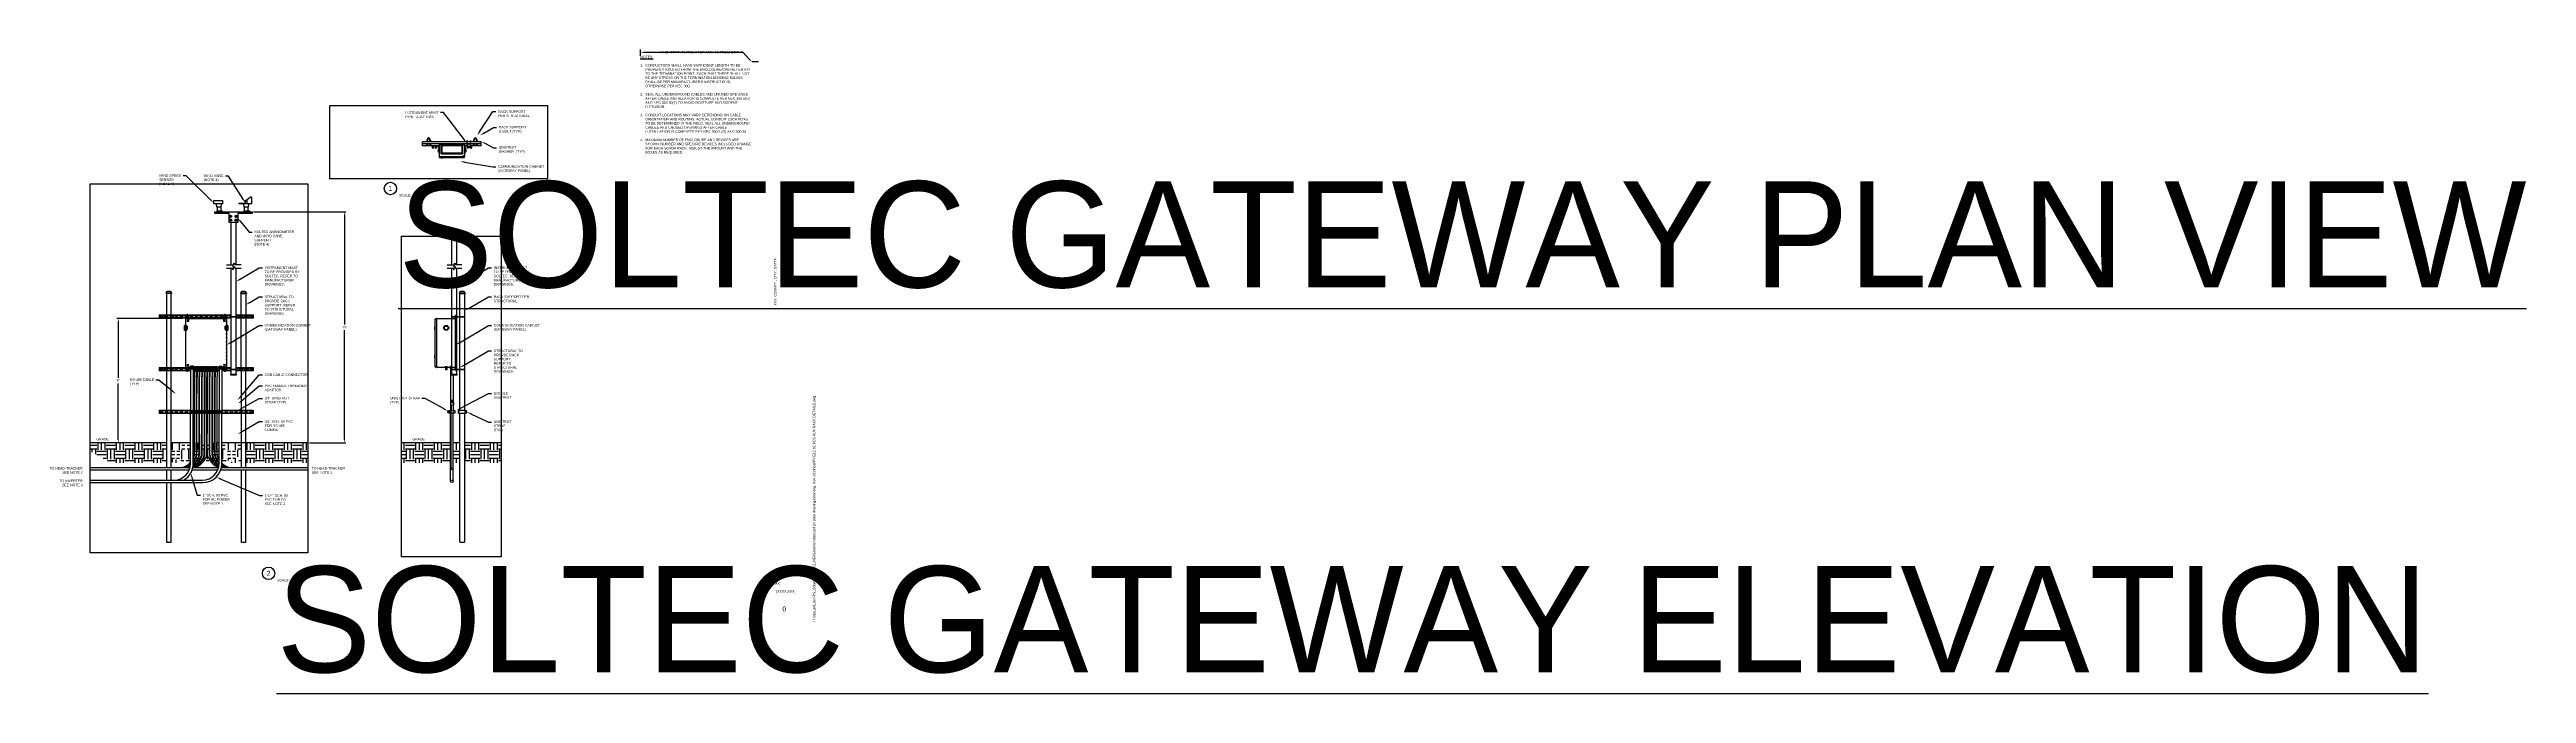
# Paper-space layout 'PV.E12-02 PCS AUX RACK DETAILS' of a CAD drawing. Header units: feet. Extents: x 3.9 to 103.6, y -2.9 to 23.
# The model-space entities are those that its viewports show. They can reach past a viewport. Long polylines and large blocks are cut down to what shows.
import ezdxf
from ezdxf import colors
from ezdxf.entities.mleader import LeaderData, LeaderLine
from ezdxf.enums import TextEntityAlignment as Align
from ezdxf.math import Vec2, Vec3

# ---------------------------------------------------------------- set-up
doc = ezdxf.new("R2018")
doc.units = ezdxf.units.FT
doc.header["$MEASUREMENT"] = 0
doc.layers.get('Defpoints').update_dxf_attribs({"color": 5})
for name, color, linetype in [('C-GRADE', 110, 'Continuous'), ('E-COND-PVC', 4, 'Continuous'), ('E-COND-RGS', 4, 'Continuous'), ('E-DETL', 7, 'Continuous'), ('E-DIM', 1, 'Continuous'), ('E-EQPM-CAB', 5, 'Continuous'), ('E-EQPM-HRDW', 253, 'Continuous'), ('E-EQPM-MET', 5, 'Continuous'), ('G-ANNO-TEXT', 1, 'Continuous'), ('G-ANNO-TTBL', 1, 'Continuous'), ('GEN-002', 2, 'Continuous')]:
    doc.layers.add(name, color=color, linetype=linetype)
doc.layers.add('G-NPLT', color=67, linetype='Continuous', plot=False)
doc.layers.add('VP', color=31, linetype='Continuous', plot=False)
doc.styles.add('NEI-A', font='arial.ttf')
doc.dimstyles.new('NEI-A', dxfattribs={"dimtxt": 0.1, "dimasz": 0.125, "dimexe": 0.0625, "dimexo": 0.0625, "dimgap": 0.0625, "dimtad": 0, "dimtih": 1, "dimtoh": 1, "dimdec": 4, "dimzin": 3, "dimdsep": 46, "dimlunit": 4, "dimtxsty": 'NEI-A', "dimcen": 0, "dimadec": 0, "dimazin": 0, "dimtfac": 0.75, "dimtdec": 4, "dimtofl": 0, "dimtmove": 0, "dimatfit": 3, "dimfxl": 1, "dimfrac": 1, "dimtolj": 1, "dimtzin": 0, "dimarcsym": 0})

# ---------------------------------------------------------------- blocks, each defined once
blk = doc.blocks.new('*D44')
at = {"layer": 'Defpoints', "color": 0, "transparency": 16777216}
for p in [(12.038, 16.485), (15.751, 16.485), (14.286, 7.19)]:
    blk.add_point(p, dxfattribs=at)
at = {"layer": 'E-DIM', "color": 0, "lineweight": -2, "transparency": 16777216}
for p, q in [((12.101, 16.485), (15.814, 16.485)), ((15.751, 16.36), (15.751, 11.951)), ((15.751, 7.315), (15.751, 11.724)), ((14.349, 7.19), (15.814, 7.19))]:
    blk.add_line(p, q, dxfattribs=at)
at = {"layer": 'E-DIM', "color": 0, "transparency": 16777216}
for points in [[(15.73, 16.36), (15.772, 16.36), (15.751, 16.485)], [(15.73, 7.315), (15.772, 7.315), (15.751, 7.19)]]:
    blk.add_solid(points, dxfattribs=at)
at = {"layer": 'E-DIM', "color": 0, "transparency": 16777216, "insert": (15.751, 11.838), "char_height": 0.1, "attachment_point": 5, "style": 'NEI-A'}
blk.add_mtext("\\A1;15' ", dxfattribs=at)
blk = doc.blocks.new('*D45')
at = {"layer": 'Defpoints', "color": 0, "transparency": 16777216}
for p in [(9.302, 12.19), (6.655, 7.19), (7.819, 7.19)]:
    blk.add_point(p, dxfattribs=at)
at = {"layer": 'E-DIM', "color": 0, "lineweight": -2, "transparency": 16777216}
for p, q in [((9.239, 12.19), (6.593, 12.19)), ((6.655, 12.065), (6.655, 9.804)), ((6.655, 7.315), (6.655, 9.577)), ((7.757, 7.19), (6.593, 7.19))]:
    blk.add_line(p, q, dxfattribs=at)
at = {"layer": 'E-DIM', "color": 0, "transparency": 16777216}
for points in [[(6.635, 12.065), (6.676, 12.065), (6.655, 12.19)], [(6.635, 7.315), (6.676, 7.315), (6.655, 7.19)]]:
    blk.add_solid(points, dxfattribs=at)
at = {"layer": 'E-DIM', "color": 0, "transparency": 16777216, "insert": (6.655, 9.69), "char_height": 0.1, "attachment_point": 5, "style": 'NEI-A'}
blk.add_mtext('\\A1;5"', dxfattribs=at)
blk = doc.blocks.new('DETAIL_TITLE')
blk.add_circle((0.592, -0.513), 0.25)
at = {"style": 'NEI-A', "flags": 8}
blk.add_attdef('#', text='', height=0.25, dxfattribs=at).set_placement((0.592, -0.511), align=Align.MIDDLE_CENTER)
at = {"lineweight": 30, "flags": 104}
blk.add_attdef('DETAIL_TITLE', text='', height=0.25, dxfattribs=at).set_placement((0.91, -0.525), align=Align.BOTTOM_LEFT)
at = {"style": 'NEI-A'}
for tag, p in [('SCALE:', (0.939, -0.738)), ('1"_=_', (1.547, -0.738))]:
    blk.add_attdef(tag, text='', height=0.109, dxfattribs=at).set_placement(p, align=Align.BOTTOM_LEFT)
blk = doc.blocks.new('HSQN031')
blk.add_lwpolyline([(-0.4, 0.21), (-0.4, 0), (0.4, 0), (0.4, 0.21), (0.28, 0.27), (-0.28, 0.27)], close=True)
for points in [[(0, 0.21, 0.123587), (-0.2, 0.27, 0.085237), (-0.34, 0.24)], [(0.34, 0.24, 0.085237), (0.2, 0.27, 0.123587), (0, 0.21), (0, 0)]]:
    blk.add_lwpolyline(points, format="xyb")
blk = doc.blocks.new('Bolt Head 312')
for p, q in [((-0.3, 0), (-0.3, 0.1)), ((-0.3, 0), (0.3, 0)), ((-0.2, 0.2), (0.2, 0.2)), ((-0.1, 0.1), (-0.1, 0)), ((0.1, 0.1), (0.1, 0)), ((0.3, 0), (0.3, 0.1))]:
    blk.add_line(p, q)
for centre, major_axis, ratio in [((-0.2, 0.1), (-0.0722, 0), 0.866025), ((0, 0.1), (-0.144, 0), 0.433013)]:
    blk.add_ellipse(centre, major_axis=major_axis, ratio=ratio, start_param=3.141593, end_param=6.283185)
at = {"extrusion": (0, 0, -1)}
blk.add_ellipse((0.2, 0.1), major_axis=(0.0722, 0), ratio=0.866025, start_param=3.141593, end_param=6.283185, dxfattribs=at)

msp = doc.modelspace()

# ---------------------------------------------------------------- hatches: boundary and pattern name
at = {"layer": 'E-COND-RGS'}
h = msp.add_hatch(dxfattribs=at)
h.set_pattern_fill('EARTH', color=256, scale=1.5)
h.set_pattern_definition([(0, (0, 7.80868), (0.375, 0.375), [0.375, -0.375]), (0, (0, 7.9493), (0.375, 0.375), [0.375, -0.375]), (0, (0, 8.08993), (0.375, 0.375), [0.375, -0.375]), (90, (0.04688, 8.1368), (-0.375, 0.375), [0.375, -0.375]), (90, (0.1875, 8.1368), (-0.375, 0.375), [0.375, -0.375]), (90, (0.32812, 8.1368), (-0.375, 0.375), [0.375, -0.375])])
edge = h.paths.add_edge_path()
edge.add_line((508.06388, 1041.54977), (508.06389, 1041.04973))
edge.add_arc((507.48026, 1041.04971), 0.58363, -31.0439936, 0.0017205, ccw=False)
edge.add_line((507.9803, 1040.74874), (508.08782, 1040.74874))
edge.add_arc((507.68855, 1041.04971), 0.5, 322.9911909, 360.0017205)
edge.add_line((508.18855, 1041.04972), (508.18854, 1041.54977))
edge.add_line((508.18854, 1041.54977), (508.06388, 1041.54977))
edge = h.paths.add_edge_path()
edge.add_arc((507.27197, 1041.04972), 0.58363, 328.9552983, 360.0017205)
edge.add_line((507.8556, 1041.04974), (507.85559, 1041.54977))
edge.add_line((507.85559, 1041.54977), (507.98025, 1041.54977))
edge.add_line((507.98025, 1041.54977), (507.98026, 1041.04973))
edge.add_arc((507.48026, 1041.04971), 0.5, -37.009696, 0.0017205, ccw=False)
edge.add_line((507.87953, 1040.74874), (507.772, 1040.74874))
edge = h.paths.add_edge_path()
edge.add_line((507.50199, 1041.54977), (507.50199, 1040.74874))
edge.add_line((507.50199, 1040.74874), (507.67123, 1040.74874))
edge.add_arc((507.27197, 1041.04972), 0.5, 322.9894171, 360.0017205)
edge.add_line((507.77197, 1041.04973), (507.77196, 1041.54977))
edge.add_line((507.77196, 1041.54977), (507.50199, 1041.54977))
edge = h.paths.add_edge_path()
edge.add_line((507.25493, 1041.54977), (507.25495, 1041.04975))
edge.add_arc((506.67132, 1041.04974), 0.58363, -31.0467439, 0.0017205, ccw=False)
edge.add_line((507.17134, 1040.74874), (507.39783, 1040.74874))
edge.add_line((507.39783, 1040.74874), (507.39783, 1041.54977))
edge.add_line((507.39783, 1041.54977), (507.25493, 1041.54977))
edge = h.paths.add_edge_path()
edge.add_line((507.04664, 1041.54977), (507.04666, 1041.04976))
edge.add_arc((506.46303, 1041.04974), 0.58363, -31.0474521, 0.0017205, ccw=False)
edge.add_line((506.96305, 1040.74874), (507.07057, 1040.74874))
edge.add_arc((506.67132, 1041.04974), 0.5, 322.9868595, 360.0017205)
edge.add_line((507.17132, 1041.04975), (507.1713, 1041.54977))
edge.add_line((507.1713, 1041.54977), (507.04664, 1041.54977))
edge = h.paths.add_edge_path()
edge.add_line((506.84061, 1041.54977), (506.84062, 1041.04977))
edge.add_arc((506.25699, 1041.04975), 0.58363, -31.0481526, 0.0017205, ccw=False)
edge.add_line((506.75701, 1040.74874), (506.86227, 1040.74874))
edge.add_arc((506.46303, 1041.04974), 0.5, 322.9859725, 360.0017205)
edge.add_line((506.96303, 1041.04976), (506.96301, 1041.54977))
edge.add_line((506.96301, 1041.54977), (506.84061, 1041.54977))
edge = h.paths.add_edge_path()
edge.add_line((508.54621, 1040.74874), (508.54621, 1041.54977))
edge.add_line((508.54621, 1041.54977), (508.27217, 1041.54977))
edge.add_line((508.27217, 1041.54977), (508.27218, 1041.04972))
edge.add_arc((507.68855, 1041.04971), 0.58363, -31.0432854, 0.0017205, ccw=False)
edge.add_line((508.18859, 1040.74874), (508.54621, 1040.74874))
edge = h.paths.add_edge_path()
edge.add_line((508.79269, 1041.04977), (508.79271, 1041.54977))
edge.add_line((508.79271, 1041.54977), (508.65038, 1041.54977))
edge.add_line((508.65038, 1041.54977), (508.65038, 1040.74874))
edge.add_line((508.65038, 1040.74874), (508.87631, 1040.74874))
edge.add_arc((509.37632, 1041.04975), 0.58363, 179.9982795, 211.048573, ccw=False)
edge = h.paths.add_edge_path()
edge.add_line((509.00098, 1041.04977), (509.001, 1041.54977))
edge.add_line((509.001, 1041.54977), (508.87634, 1041.54977))
edge.add_line((508.87634, 1041.54977), (508.87632, 1041.04977))
edge.add_arc((509.37632, 1041.04975), 0.5, 179.9982795, 217.0154314)
edge.add_line((508.97709, 1040.74874), (509.0846, 1040.74874))
edge.add_arc((509.58461, 1041.04975), 0.58363, 179.9982795, 211.048573, ccw=False)
edge = h.paths.add_edge_path()
edge.add_arc((509.7929, 1041.04975), 0.58363, 179.9982795, 211.0478648)
edge.add_line((509.29289, 1040.74874), (509.18538, 1040.74874))
edge.add_arc((509.58461, 1041.04975), 0.5, 179.9982795, 217.0154314, ccw=False)
edge.add_line((509.08461, 1041.04977), (509.08463, 1041.54977))
edge.add_line((509.08463, 1041.54977), (509.20929, 1041.54977))
edge.add_line((509.20929, 1041.54977), (509.20927, 1041.04976))
edge = h.paths.add_edge_path()
edge.add_line((509.43384, 1040.74874), (509.43384, 1041.54977))
edge.add_line((509.43384, 1041.54977), (509.29292, 1041.54977))
edge.add_line((509.29292, 1041.54977), (509.2929, 1041.04976))
edge.add_arc((509.7929, 1041.04975), 0.5, 179.9982795, 217.0145444)
edge.add_line((509.39366, 1040.74874), (509.43384, 1040.74874))
h.paths.add_polyline_path([(509.62134, 1041.54977), (509.62134, 1040.74874), (512.56963, 1040.74874), (514.06963, 1041.54977)])
edge = h.paths.add_edge_path()
edge.add_line((506.61479, 1041.54977), (506.61479, 1040.74874))
edge.add_line((506.61479, 1040.74874), (506.65623, 1040.74874))
edge.add_arc((506.25699, 1041.04975), 0.5, 322.9850952, 360.0017205)
edge.add_line((506.75699, 1041.04976), (506.75698, 1041.54977))
edge.add_line((506.75698, 1041.54977), (506.61479, 1041.54977))
h.paths.add_polyline_path([(506.42729, 1040.74874), (506.42729, 1041.54977), (502.72256, 1041.54977), (504.22256, 1040.74874)])
h = msp.add_hatch(dxfattribs=at)
h.set_pattern_fill('EARTH', color=256, scale=1.5)
h.set_pattern_definition([(0, (11.15827, 7.80868), (0.375, 0.375), [0.375, -0.375]), (0, (11.15827, 7.9493), (0.375, 0.375), [0.375, -0.375]), (0, (11.15827, 8.08993), (0.375, 0.375), [0.375, -0.375]), (90, (11.20514, 8.1368), (-0.375, 0.375), [0.375, -0.375]), (90, (11.34577, 8.1368), (-0.375, 0.375), [0.375, -0.375]), (90, (11.4864, 8.1368), (-0.375, 0.375), [0.375, -0.375])])
h.paths.add_polyline_path([(519.03929, 1041.54977), (519.03929, 1040.74874), (523.72789, 1040.74874), (525.22789, 1041.54977)])
h.paths.add_polyline_path([(518.58093, 1041.54977), (518.58091, 1040.74874), (518.85179, 1040.74874), (518.85179, 1041.54977)])
h.paths.add_polyline_path([(518.47679, 1040.74874), (518.47679, 1041.54977), (513.88083, 1041.54977), (515.38083, 1040.74874)])

# ---------------------------------------------------------------- linework, layer by layer
at = {"color": 7, "lineweight": 25}
for points in [[(508.84063, 1048.71445), (509.07759, 1048.71445), (509.10292, 1048.64581), (509.14867, 1048.79044), (509.17074, 1048.7169), (509.43139, 1048.7169)], [(508.84063, 1048.57827), (509.07759, 1048.57827), (509.10292, 1048.50963), (509.14867, 1048.65508), (509.17074, 1048.58072), (509.43139, 1048.58072)], [(518.34172, 1048.71445), (518.57868, 1048.71445), (518.60401, 1048.64581), (518.64977, 1048.79044), (518.67183, 1048.7169), (518.93249, 1048.7169)], [(518.34172, 1048.57827), (518.57868, 1048.57827), (518.60401, 1048.50963), (518.64977, 1048.65508), (518.67183, 1048.58072), (518.93249, 1048.58072)]]:
    msp.add_lwpolyline(points, dxfattribs=at)
at = {"layer": 'C-GRADE'}
for points in [[(506.42729, 1041.54977), (493.67872, 1041.54977)], [(507.39783, 1041.54977), (506.61479, 1041.54977)], [(507.5519, 1041.54977), (507.50199, 1041.54977)], [(507.65334, 1041.54977), (507.63553, 1041.54977)], [(507.75829, 1041.54977), (507.73697, 1041.54977)], [(507.86163, 1041.54977), (507.84192, 1041.54977)], [(507.96659, 1041.54977), (507.94526, 1041.54977)], [(508.06992, 1041.54977), (508.05022, 1041.54977)], [(508.17586, 1041.54977), (508.15355, 1041.54977)], [(508.27998, 1041.54977), (508.25949, 1041.54977)], [(508.38411, 1041.54977), (508.36361, 1041.54977)], [(508.54621, 1041.54977), (508.46774, 1041.54977)], [(518.47679, 1041.54977), (508.65038, 1041.54977)], [(518.85179, 1041.54977), (518.58093, 1041.54977)], [(525.40019, 1041.54977), (519.03929, 1041.54977)]]:
    msp.add_lwpolyline(points, dxfattribs=at)
at = {"layer": 'E-COND-PVC'}
for p, q in [((508.06079, 1044.52145), (508.47728, 1044.52012)), ((500.35891, 1040.54992), (507.37667, 1040.54982)), ((507.48578, 1040.54982), (508.52505, 1040.54981)), ((508.63416, 1040.54981), (515.57767, 1040.54971))]:
    msp.add_line(p, q, dxfattribs=at)
at = {"layer": 'E-COND-PVC', "color": 111}
msp.add_line((494.26168, 1040.04977), (507.87955, 1040.04977), dxfattribs=at)
for points in [[(507.39783, 1044.52332), (507.39783, 1042.84676)], [(507.50199, 1044.52332), (507.50199, 1042.84676)], [(508.54621, 1044.52332), (508.54621, 1042.84676)], [(508.65038, 1044.52332), (508.65038, 1042.84676)], [(518.47679, 1044.52332), (518.47679, 1042.84802)], [(518.58096, 1044.27135), (518.58096, 1043.16571)], [(518.47679, 1039.99769), (518.47679, 1042.7396)], [(518.58096, 1043.06645), (518.58096, 1042.84676)], [(518.58096, 1039.99769), (518.58096, 1042.7426)], [(494.26168, 1039.94561), (507.88996, 1039.94561)]]:
    msp.add_lwpolyline(points, dxfattribs=at)
at = {"layer": 'E-COND-PVC'}
for points in [[(507.54087, 1044.52145), (507.645, 1044.52112), (507.645, 1044.42186), (507.54087, 1044.42219)], [(507.64421, 1044.52145), (507.74833, 1044.52112), (507.74833, 1044.42186), (507.64421, 1044.42219)], [(507.74916, 1044.52145), (507.85329, 1044.52112), (507.85329, 1044.42186), (507.74916, 1044.42219)], [(507.8525, 1044.52145), (507.95662, 1044.52112), (507.95662, 1044.42186), (507.8525, 1044.42219)], [(507.95745, 1044.52145), (508.06158, 1044.52112), (508.06158, 1044.42186), (507.95745, 1044.42219)], [(518.48634, 1043.16601), (518.59046, 1043.16568), (518.59046, 1043.06642), (518.48634, 1043.06675)]]:
    msp.add_lwpolyline(points, close=True, dxfattribs=at)
for points in [[(508.47728, 1044.42085), (508.06079, 1044.42219), (508.06079, 1044.52145)], [(508.16491, 1044.52112), (508.16491, 1044.42186)], [(508.26904, 1044.52078), (508.26904, 1044.42152)], [(508.37316, 1044.52045), (508.37316, 1044.42119)], [(508.47728, 1044.52012), (508.47728, 1044.42085)], [(507.55185, 1044.42216), (507.55186, 1044.20221)], [(507.55188, 1042.84676), (507.55186, 1044.20221)], [(507.6355, 1044.42189), (507.63549, 1044.20221)], [(507.63551, 1042.84676), (507.63549, 1044.20221)], [(507.65425, 1042.84676), (507.65519, 1044.20221)], [(507.65519, 1044.42216), (507.65519, 1044.20221)], [(507.73788, 1042.84676), (507.73883, 1044.20221)], [(507.73884, 1044.42189), (507.73883, 1044.20221)], [(507.7592, 1042.84676), (507.76015, 1044.20221)], [(507.76014, 1044.42216), (507.76015, 1044.20221)], [(507.84283, 1042.84676), (507.84378, 1044.20221)], [(507.84379, 1044.42189), (507.84378, 1044.20221)], [(507.86254, 1042.84676), (507.86348, 1044.20221)], [(507.86348, 1044.42216), (507.86348, 1044.20221)], [(507.94713, 1044.42189), (507.94617, 1042.84676)], [(507.96843, 1044.42216), (507.96844, 1042.84676)], [(508.05112, 1042.84676), (508.05207, 1044.20221)], [(508.05208, 1044.42189), (508.05207, 1044.20221)], [(508.0708, 1042.8077), (508.07178, 1044.20221)], [(508.07177, 1044.42216), (508.07178, 1044.20221)], [(508.15446, 1042.84676), (508.15541, 1044.20221)], [(508.15542, 1044.42189), (508.15541, 1044.20221)], [(508.17588, 1042.8077), (508.1759, 1044.20187)], [(508.17589, 1044.42182), (508.1759, 1044.20187)], [(508.25951, 1042.84676), (508.25953, 1044.20187)], [(508.25954, 1044.42155), (508.25953, 1044.20187)], [(508.28, 1042.8077), (508.28002, 1044.20154)], [(508.28002, 1044.42149), (508.28002, 1044.20154)], [(508.36363, 1042.84676), (508.36366, 1044.20154)], [(508.36366, 1044.42122), (508.36366, 1044.20154)], [(508.3841, 1041.04876), (508.38415, 1044.2012)], [(508.38414, 1044.42115), (508.38415, 1044.2012)], [(508.46776, 1042.84676), (508.46778, 1044.2012)], [(508.46779, 1044.42089), (508.46778, 1044.2012)], [(507.55191, 1041.04973), (507.55188, 1042.7426)], [(507.63554, 1041.04973), (507.63551, 1042.7426)], [(507.65299, 1041.04973), (507.65417, 1042.7426)], [(507.73662, 1041.04974), (507.73781, 1042.7426)], [(507.75795, 1041.04976), (507.75913, 1042.7426)], [(507.84157, 1041.04976), (507.84276, 1042.7426)], [(507.86128, 1041.04973), (507.86246, 1042.7426)], [(507.94609, 1042.7426), (507.9449, 1041.04973)], [(507.96624, 1041.04975), (507.96742, 1042.7426)], [(508.04986, 1041.04975), (508.05105, 1042.7426)], [(508.06957, 1041.04972), (508.07078, 1042.78166)], [(508.1532, 1041.04972), (508.15439, 1042.7426)], [(508.17585, 1041.04944), (508.17588, 1042.78166)], [(508.25948, 1041.04943), (508.25951, 1042.7426)], [(508.27997, 1041.0491), (508.28, 1042.78166)], [(508.3636, 1041.0491), (508.36363, 1042.7426)], [(508.36363, 1042.80669), (508.36363, 1042.80672)], [(508.36363, 1042.78264), (508.36363, 1042.78267)], [(508.46773, 1041.04876), (508.46776, 1042.7426)], [(518.49577, 1040.50735), (518.49725, 1042.7396)], [(518.49732, 1043.06671), (518.49732, 1042.84676)], [(518.5809, 1040.50735), (518.58095, 1042.7426)], [(518.58096, 1043.06645), (518.58096, 1042.84676)], [(500.35891, 1040.46629), (507.34416, 1040.46608)], [(507.34416, 1040.46608), (507.34903, 1040.46608)], [(507.46315, 1040.46608), (508.49742, 1040.46608)], [(508.61153, 1040.46608), (515.56111, 1040.46608)]]:
    msp.add_lwpolyline(points, dxfattribs=at)
at = {"layer": 'E-COND-PVC', "color": 111}
for points in [[(506.73116, 1040.04977, 0.41421356), (507.39783, 1040.71644), (507.39783, 1042.7426)], [(507.12572, 1040.04977, 0.26634427), (507.50199, 1040.70602), (507.50199, 1042.7426)], [(507.87955, 1040.04977, 0.41421356), (508.54621, 1040.71644), (508.54621, 1042.7426)], [(507.88996, 1039.94561, 0.41421356), (508.65038, 1040.70602), (508.65038, 1042.7426)]]:
    msp.add_lwpolyline(points, format="xyb", dxfattribs=at)
at = {"layer": 'E-COND-PVC'}
for centre in [(506.79802, 1055.32029), (507.00631, 1055.32029), (518.53834, 1040.50735)]:
    msp.add_circle(centre, 0.04257, dxfattribs=at)
at = {"layer": 'E-COND-PVC', "color": 111}
msp.add_circle((518.52888, 1039.99769), 0.05208, dxfattribs=at)
at = {"layer": 'E-COND-PVC'}
for centre, radius, start, end in [((507.2146, 1055.32029), 0.04257, 104.3261861, 255.6738139), ((508.83382, 1055.32029), 0.04257, 282.6055586, 75.3841853), ((509.04211, 1055.32029), 0.04257, 124.4678404, 328.898979), ((509.2504, 1055.32029), 0.04257, 165.9340088, 127.7268447), ((506.86821, 1041.23593), 0.7086, 284.475277, 318.3662918), ((506.9299, 1041.25463), 0.73478, 286.4226576, 309.4921688), ((506.96929, 1041.23593), 0.7086, 284.475277, 307.0503664), ((507.03098, 1041.25463), 0.73478, 286.4226576, 299.2332647), ((507.07425, 1041.23595), 0.7086, 284.475277, 296.2503104), ((507.13593, 1041.25466), 0.73478, 286.4226576, 289.3634584), ((507.17758, 1041.23593), 0.7086, 284.475277, 286.4567108), ((507.28254, 1041.23595), 0.7086, 286.8018544, 344.7657761), ((507.23927, 1041.25463), 0.73478, 289.8276389, 343.8081834), ((507.17758, 1041.23593), 0.7086, 296.6025804, 344.7657761), ((507.13593, 1041.25466), 0.73478, 299.3832351, 343.8081834), ((507.07425, 1041.23595), 0.7086, 307.0471583, 344.7657761), ((507.03098, 1041.25463), 0.73478, 309.8524626, 343.8081834), ((506.86821, 1041.23593), 0.7086, 333.4328773, 344.7657761), ((506.9299, 1041.25463), 0.73478, 321.1314374, 343.8081834), ((506.96929, 1041.23593), 0.7086, 318.743717, 344.7657761), ((507.34422, 1041.25465), 0.73478, 286.4226576, 343.8081834), ((508.7755, 1041.25363), 0.73478, 196.1114645, 250.3175697), ((508.83716, 1041.23484), 0.7086, 195.1538718, 244.7472262), ((508.88178, 1041.25334), 0.73478, 196.1114645, 241.9947769), ((508.94344, 1041.23455), 0.7086, 195.1538718, 235.5793207), ((508.98591, 1041.25301), 0.73478, 196.1114645, 233.0565637), ((509.04757, 1041.23422), 0.7086, 195.1538718, 224.9659199), ((509.09003, 1041.25267), 0.73478, 196.1114645, 222.2595725), ((509.15169, 1041.23388), 0.7086, 195.1538718, 211.2987621), ((508.83716, 1041.23484), 0.7086, 253.4528531, 255.1821846), ((508.88178, 1041.25334), 0.73478, 250.4889216, 253.2306293), ((508.94344, 1041.23455), 0.7086, 244.8214268, 255.0926416), ((508.98591, 1041.25301), 0.73478, 242.2130499, 253.1409349), ((509.04757, 1041.23422), 0.7086, 235.6976731, 254.9884143), ((509.09003, 1041.25267), 0.73478, 233.1397555, 253.0500483), ((509.15169, 1041.23388), 0.7086, 224.9708537, 254.8829729)]:
    msp.add_arc(centre, radius, start, end, dxfattribs=at)
at = {"layer": 'E-COND-RGS'}
for points in [[(509.02778, 1050.69176), (509.02778, 1050.69179)], [(509.02778, 1050.62377), (509.02778, 1050.6238)], [(509.02778, 1050.54084), (509.02778, 1050.54088)], [(509.02778, 1050.47285), (509.02778, 1050.47289)], [(509.21528, 1050.69179), (509.21528, 1050.69176)], [(509.21528, 1050.6238), (509.21528, 1050.62377)], [(509.21528, 1050.54088), (509.21528, 1050.54084)], [(509.21528, 1050.47289), (509.21528, 1050.47285)], [(509.02778, 1048.71445), (509.02778, 1050.41173)], [(509.21528, 1050.41173), (509.21528, 1048.7169)], [(518.52887, 1048.71445), (518.52887, 1050.41173)], [(518.71637, 1050.41173), (518.71637, 1048.7169)], [(509.02778, 1046.63582), (509.02778, 1048.57827)], [(509.21528, 1048.58072), (509.21528, 1046.63582)], [(518.52887, 1046.63582), (518.52887, 1048.57827)], [(518.71637, 1048.58072), (518.71637, 1046.63582)], [(506.61479, 1046.69311), (506.61479, 1047.54977), (506.42729, 1047.54977), (506.42729, 1046.69311)], [(509.43384, 1046.69311), (509.43384, 1047.54977), (509.62134, 1047.54977), (509.62134, 1046.69311)], [(518.85179, 1046.63582), (518.85179, 1047.54977), (519.03929, 1047.54977), (519.03929, 1046.63582)], [(506.42729, 1046.55769), (506.42729, 1044.57343)], [(506.61479, 1044.57343), (506.61479, 1046.55769)], [(509.02778, 1044.51614), (509.02778, 1046.61499)], [(509.21528, 1046.61499), (509.21528, 1044.51614)], [(509.43384, 1044.57343), (509.43384, 1046.55769)], [(509.62134, 1046.55769), (509.62134, 1044.57343)], [(518.52887, 1044.51614), (518.52887, 1046.61499)], [(518.71637, 1046.61499), (518.71637, 1044.51614)], [(518.85179, 1042.82805), (518.85179, 1046.61499)], [(519.03929, 1046.61499), (519.03929, 1044.51614)], [(509.02778, 1044.30588), (509.02778, 1044.4953)], [(509.21528, 1044.4953), (509.21528, 1044.30588)], [(518.52887, 1044.30588), (518.52887, 1044.4953)], [(518.71637, 1044.4953), (518.71637, 1044.30588)], [(519.03929, 1044.4953), (519.03929, 1042.84802)], [(506.42729, 1044.43801), (506.42729, 1042.86239)], [(506.61479, 1042.86239), (506.61479, 1044.43801)], [(509.43384, 1044.43801), (509.43384, 1042.86239)], [(509.62134, 1042.86239), (509.62134, 1044.43801)], [(506.42729, 1042.8181), (506.42729, 1042.77126)], [(506.42729, 1042.72697), (506.42729, 1040.54974)], [(506.61394, 1042.8181), (506.61394, 1042.77126)], [(506.61479, 1040.54973), (506.61479, 1042.72697)], [(509.43384, 1042.8181), (509.43384, 1042.77126)], [(509.43384, 1042.72697), (509.43384, 1040.54974)], [(509.62049, 1042.8181), (509.62049, 1042.77126)], [(509.62134, 1040.54975), (509.62134, 1042.72697)], [(518.85179, 1037.54977), (518.85179, 1042.75952)], [(519.03929, 1042.7396), (519.03929, 1037.54977)], [(506.42729, 1040.46611), (506.42729, 1040.04977)], [(506.42729, 1039.94561), (506.42729, 1037.54977), (506.61479, 1037.54977), (506.61479, 1039.94561)], [(506.61479, 1040.04977), (506.61479, 1040.46611)], [(509.43384, 1040.46613), (509.43384, 1037.54977), (509.62134, 1037.54977), (509.62134, 1040.46613)], [(518.85179, 1037.54977), (519.03929, 1037.54977)]]:
    msp.add_lwpolyline(points, dxfattribs=at)
for points in [[(509.01778, 1044.30588), (509.22528, 1044.30588), (509.22528, 1044.27135), (509.01778, 1044.27135)], [(518.51887, 1044.30588), (518.72637, 1044.30588), (518.72637, 1044.27135), (518.51887, 1044.27135)]]:
    msp.add_lwpolyline(points, close=True, dxfattribs=at)
for centre in [(506.52104, 1055.72743), (509.12153, 1055.40452), (509.52759, 1055.72743)]:
    msp.add_circle(centre, 0.09375, dxfattribs=at)
at = {"layer": 'E-DETL', "ltscale": 0.05}
for points in [[(507.38188, 1044.57599), (507.38088, 1044.5772), (507.38088, 1044.58069)], [(507.38088, 1044.58069), (507.51813, 1044.58069)], [(507.51698, 1044.57599), (507.38188, 1044.57599)], [(507.38275, 1044.58432), (507.38275, 1044.60383), (507.51627, 1044.60383), (507.51627, 1044.58426), (507.38275, 1044.58432)], [(507.39814, 1044.52312), (507.38612, 1044.53074), (507.38612, 1044.57599)], [(507.38617, 1044.58433), (507.38617, 1044.58069)], [(507.39237, 1044.61517), (507.50719, 1044.61517), (507.50719, 1044.62915), (507.50444, 1044.63238), (507.39499, 1044.63238), (507.39251, 1044.62959), (507.39237, 1044.61517)], [(507.40164, 1044.62043), (507.39791, 1044.61711), (507.49748, 1044.62027), (507.49753, 1044.61868), (507.50114, 1044.6156), (507.39823, 1044.61192), (507.4015, 1044.61502), (507.40143, 1044.61723)], [(507.40161, 1044.61204), (507.40166, 1044.60951), (507.39802, 1044.60599), (507.50101, 1044.6096), (507.49735, 1044.61306), (507.49726, 1044.61546)], [(507.40151, 1044.59486), (507.40151, 1044.59173), (507.39802, 1044.58875), (507.5013, 1044.59243), (507.49755, 1044.59578), (507.4975, 1044.59767)], [(507.49747, 1044.60948), (507.49753, 1044.60704), (507.5006, 1044.60451), (507.39824, 1044.60011), (507.4017, 1044.60302), (507.40159, 1044.60612)], [(507.40148, 1044.60025), (507.40149, 1044.59763), (507.39846, 1044.59477), (507.50121, 1044.59778), (507.49752, 1044.60153), (507.49752, 1044.60438)], [(507.41492, 1044.57599), (507.41492, 1044.53027)], [(507.49744, 1044.59229), (507.49744, 1044.5901), (507.50125, 1044.58647), (507.44365, 1044.5843)], [(507.48475, 1044.57599), (507.48475, 1044.5303)], [(507.51326, 1044.53025), (507.50168, 1044.52312)], [(507.50659, 1044.58427), (507.50659, 1044.58071)], [(507.51326, 1044.57599), (507.51326, 1044.53025)], [(507.51698, 1044.57599), (507.51813, 1044.57762), (507.51813, 1044.58071)], [(508.53122, 1044.57599), (508.53008, 1044.57762), (508.53008, 1044.58071)], [(508.66733, 1044.58069), (508.53008, 1044.58069)], [(508.53122, 1044.57599), (508.66633, 1044.57599)], [(508.66546, 1044.58432), (508.66546, 1044.60383), (508.53194, 1044.60383), (508.53194, 1044.58426), (508.66546, 1044.58432)], [(508.53494, 1044.57599), (508.53494, 1044.53025)], [(508.53494, 1044.53025), (508.54653, 1044.52312)], [(508.65584, 1044.61517), (508.54102, 1044.61517), (508.54102, 1044.62915), (508.54377, 1044.63238), (508.65322, 1044.63238), (508.6557, 1044.62959), (508.65584, 1044.61517)], [(508.54162, 1044.58427), (508.54162, 1044.58071)], [(508.6467, 1044.59486), (508.6467, 1044.59173), (508.65019, 1044.58875), (508.54691, 1044.59243), (508.55065, 1044.59578), (508.55071, 1044.59767)], [(508.55077, 1044.59229), (508.55077, 1044.5901), (508.54695, 1044.58647), (508.60456, 1044.5843)], [(508.64673, 1044.60025), (508.64671, 1044.59763), (508.64975, 1044.59477), (508.54699, 1044.59778), (508.55069, 1044.60153), (508.55069, 1044.60438)], [(508.64656, 1044.62043), (508.6503, 1044.61711), (508.55072, 1044.62027), (508.55067, 1044.61868), (508.54707, 1044.6156), (508.64998, 1044.61192), (508.64671, 1044.61502), (508.64678, 1044.61723)], [(508.64659, 1044.61204), (508.64654, 1044.60951), (508.65018, 1044.60599), (508.54719, 1044.6096), (508.55086, 1044.61306), (508.55095, 1044.61546)], [(508.55074, 1044.60948), (508.55068, 1044.60704), (508.54761, 1044.60451), (508.64997, 1044.60011), (508.64651, 1044.60302), (508.64662, 1044.60612)], [(508.56346, 1044.57599), (508.56346, 1044.5303)], [(508.63328, 1044.57599), (508.63328, 1044.53027)], [(508.65007, 1044.52312), (508.66209, 1044.53074), (508.66209, 1044.57599)], [(508.66204, 1044.58433), (508.66204, 1044.58069)], [(508.66633, 1044.57599), (508.66733, 1044.5772), (508.66733, 1044.58069)], [(518.4618, 1044.57599), (518.46066, 1044.57762), (518.46066, 1044.58071)], [(518.4618, 1044.57599), (518.52887, 1044.57599)], [(518.52887, 1044.60383), (518.46252, 1044.60383), (518.46252, 1044.58426), (518.52887, 1044.58429)], [(518.46552, 1044.57599), (518.46552, 1044.53025)], [(518.46552, 1044.53025), (518.47711, 1044.52312)], [(518.52887, 1044.61517), (518.4716, 1044.61517), (518.4716, 1044.62915), (518.47435, 1044.63238), (518.52887, 1044.63238)], [(518.4722, 1044.58427), (518.4722, 1044.58071)], [(518.52887, 1044.5906), (518.47749, 1044.59243), (518.48123, 1044.59578), (518.48129, 1044.59767)], [(518.48135, 1044.59229), (518.48135, 1044.5901), (518.47754, 1044.58647), (518.52887, 1044.58453)], [(518.52887, 1044.59628), (518.47758, 1044.59778), (518.48127, 1044.60153), (518.48127, 1044.60438)], [(518.52887, 1044.61876), (518.48131, 1044.62027), (518.48126, 1044.61868), (518.47765, 1044.6156), (518.52887, 1044.61377)], [(518.52887, 1044.60781), (518.47777, 1044.6096), (518.48144, 1044.61306), (518.48153, 1044.61546)], [(518.48132, 1044.60948), (518.48126, 1044.60704), (518.47819, 1044.60451), (518.52887, 1044.60233)], [(518.49404, 1044.57599), (518.49404, 1044.5303)]]:
    msp.add_lwpolyline(points, dxfattribs=at)
at = {"layer": 'E-DETL'}
for points in [[(507.39814, 1044.52312), (507.50168, 1044.52312)], [(508.65007, 1044.52312), (508.54653, 1044.52312)], [(518.52887, 1044.52312), (518.47711, 1044.52312)]]:
    msp.add_lwpolyline(points, dxfattribs=at)
at = {"layer": 'E-DETL', "ltscale": 0.05}
for centre, radius, start, end in [((507.40098, 1044.55876), 0.03172, 242.0623577, 296.0742805), ((507.44979, 1044.6422), 0.11723, 252.6973314, 287.3495945), ((507.49906, 1044.56097), 0.03385, 244.9848419, 294.8034348), ((508.54914, 1044.56097), 0.03385, 245.1965652, 295.0151581), ((508.59842, 1044.6422), 0.11723, 252.6504055, 287.3026686), ((508.64723, 1044.55876), 0.03172, 243.9257195, 297.9376423), ((518.47973, 1044.56097), 0.03385, 245.1965652, 295.0151581), ((518.529, 1044.6422), 0.11723, 252.6504055, 269.9397005)]:
    msp.add_arc(centre, radius, start, end, dxfattribs=at)
at = {"layer": 'E-EQPM-CAB', "lineweight": 25}
for p, q in [((507.2074, 1046.58269), (507.33199, 1046.58269)), ((508.71622, 1046.58269), (508.84122, 1046.58269)), ((518.68012, 1044.5851), (518.68012, 1046.54561)), ((507.33199, 1044.54801), (507.2074, 1044.54801)), ((508.84122, 1044.54801), (508.71622, 1044.54801)), ((518.67596, 1044.58093), (517.93801, 1044.58093))]:
    msp.add_line(p, q, dxfattribs=at)
at = {"layer": 'E-EQPM-CAB', "lineweight": 0}
for p, q in [((507.55769, 1044.56462), (507.55769, 1044.60545)), ((507.63019, 1044.60545), (507.55769, 1044.60545)), ((507.63019, 1044.56462), (507.55769, 1044.56462)), ((507.63019, 1044.60545), (507.63019, 1044.56462)), ((507.66103, 1044.56462), (507.66103, 1044.60545)), ((507.73353, 1044.60545), (507.66103, 1044.60545)), ((507.73353, 1044.56462), (507.66103, 1044.56462)), ((507.73353, 1044.60545), (507.73353, 1044.56462)), ((507.76598, 1044.56462), (507.76598, 1044.60545)), ((507.83848, 1044.60545), (507.76598, 1044.60545)), ((507.83848, 1044.56462), (507.76598, 1044.56462)), ((507.83848, 1044.60545), (507.83848, 1044.56462)), ((507.86932, 1044.56462), (507.86932, 1044.60545)), ((507.94182, 1044.60545), (507.86932, 1044.60545)), ((507.94182, 1044.56462), (507.86932, 1044.56462)), ((507.94182, 1044.60545), (507.94182, 1044.56462)), ((507.97427, 1044.56462), (507.97427, 1044.60545)), ((508.04678, 1044.60545), (507.97427, 1044.60545)), ((508.04678, 1044.56462), (507.97427, 1044.56462)), ((508.04678, 1044.60545), (508.04678, 1044.56462)), ((508.07761, 1044.56462), (508.07761, 1044.60545)), ((508.15011, 1044.60545), (508.07761, 1044.60545)), ((508.15011, 1044.56462), (508.07761, 1044.56462)), ((508.15011, 1044.60545), (508.15011, 1044.56462)), ((508.18173, 1044.56428), (508.18173, 1044.60512)), ((508.25423, 1044.60512), (508.18173, 1044.60512)), ((508.25423, 1044.56428), (508.18173, 1044.56428)), ((508.25423, 1044.60512), (508.25423, 1044.56428)), ((508.28585, 1044.56395), (508.28585, 1044.60478)), ((508.35836, 1044.60478), (508.28585, 1044.60478)), ((508.35836, 1044.56395), (508.28585, 1044.56395)), ((508.35836, 1044.60478), (508.35836, 1044.56395)), ((508.38998, 1044.56362), (508.38998, 1044.60445)), ((508.46248, 1044.60445), (508.38998, 1044.60445)), ((508.46248, 1044.56362), (508.38998, 1044.56362)), ((508.46248, 1044.60445), (508.46248, 1044.56362)), ((518.26802, 1044.5376), (518.34052, 1044.5376)), ((518.50315, 1043.20918), (518.50315, 1043.25001)), ((518.57566, 1043.25001), (518.50315, 1043.25001)), ((518.57566, 1043.20918), (518.50315, 1043.20918)), ((518.57566, 1043.25001), (518.57566, 1043.20918))]:
    msp.add_line(p, q, dxfattribs=at)
at = {"layer": 'E-EQPM-CAB', "lineweight": 25}
for points in [[(507.20406, 1055.48827), (507.20406, 1055.49827), (507.33532, 1055.49827), (507.33532, 1055.48827), (507.20406, 1055.48827), (507.23032, 1055.44243), (507.23032, 1055.43243)], [(507.20406, 1055.42326), (507.20406, 1054.68865)], [(508.83539, 1055.43243), (507.21323, 1055.43243)], [(507.25323, 1055.48827), (507.25323, 1055.49827)], [(507.28615, 1055.48827), (507.28615, 1055.49827)], [(507.30907, 1055.43243), (507.30907, 1055.44243), (507.33532, 1055.48827)], [(508.7133, 1055.48827), (508.7133, 1055.49827), (508.84456, 1055.49827), (508.84456, 1055.48827), (508.7133, 1055.48827), (508.73955, 1055.44243), (508.73955, 1055.43243)], [(508.76247, 1055.48827), (508.76247, 1055.49827)], [(508.79539, 1055.48827), (508.79539, 1055.49827)], [(508.81831, 1055.43243), (508.81831, 1055.44243), (508.84456, 1055.48827)], [(508.84456, 1054.68865), (508.84456, 1055.42326)], [(507.14156, 1055.12992), (507.14156, 1054.98241)], [(507.19448, 1055.1545), (507.19448, 1054.95782), (507.16615, 1054.95782)], [(507.16615, 1055.1545), (507.19448, 1055.1545)], [(507.19448, 1055.15367), (507.17406, 1055.15367), (507.17406, 1055.15325), (507.19448, 1055.15325)], [(507.19448, 1055.15033), (507.17406, 1055.15033), (507.17406, 1055.14908), (507.19448, 1055.14908)], [(507.19448, 1055.1445), (507.17406, 1055.1445), (507.17406, 1055.14325)], [(507.17406, 1055.14325), (507.19448, 1055.14325)], [(507.19448, 1055.13658), (507.17406, 1055.13658), (507.17406, 1055.13492), (507.20406, 1055.13492)], [(507.19448, 1055.127), (507.17406, 1055.127), (507.17406, 1055.1245), (507.19448, 1055.1245)], [(507.19448, 1055.11533), (507.17406, 1055.11533), (507.17406, 1055.11283), (507.19448, 1055.11283)], [(507.19448, 1055.10242), (507.17406, 1055.10242), (507.17406, 1055.0995), (507.19448, 1055.0995)], [(507.19448, 1055.08825), (507.17406, 1055.08825), (507.17406, 1055.08491), (507.19448, 1055.08491)], [(507.19448, 1055.07325), (507.17406, 1055.07325), (507.17406, 1055.06991), (507.19448, 1055.06991)], [(507.19448, 1055.05783), (507.17406, 1055.05783), (507.17406, 1055.0545), (507.19448, 1055.0545)], [(507.19448, 1055.04241), (507.17406, 1055.04241), (507.17406, 1055.03908), (507.19448, 1055.03908)], [(507.19448, 1055.02741), (507.17406, 1055.02741), (507.17406, 1055.02408), (507.19448, 1055.02408)], [(507.19448, 1055.01283), (507.17406, 1055.01283), (507.17406, 1055.00991), (507.19448, 1055.00991)], [(507.19448, 1054.99949), (507.17406, 1054.99949), (507.17406, 1054.99699), (507.19448, 1054.99699)], [(507.19448, 1054.98783), (507.17406, 1054.98783), (507.17406, 1054.98533), (507.19448, 1054.98533)], [(507.20406, 1054.97741), (507.17406, 1054.97741), (507.17406, 1054.97533), (507.19448, 1054.97533)], [(507.19448, 1054.96908), (507.17406, 1054.96908)], [(507.17406, 1054.96908), (507.17406, 1054.96783), (507.19448, 1054.96783)], [(507.19448, 1054.96283), (507.17406, 1054.96283), (507.17406, 1054.96199), (507.19448, 1054.96199)], [(507.19448, 1054.95908), (507.17406, 1054.95908), (507.17406, 1054.95866), (507.19448, 1054.95866)], [(508.83956, 1054.62364), (508.83956, 1054.65989), (507.21032, 1054.65989), (507.21032, 1054.62364)], [(507.21323, 1054.67948), (508.83539, 1054.67948)], [(507.22198, 1054.61198), (508.82789, 1054.61198)], [(507.27532, 1054.67406), (507.27532, 1054.65989)], [(507.31032, 1054.61198), (507.31032, 1054.60906), (507.32032, 1054.59906), (507.41199, 1054.59906), (507.42199, 1054.60906), (507.31032, 1054.60906)], [(507.31532, 1055.39326), (507.31532, 1054.88115)], [(508.70664, 1055.41951), (507.34157, 1055.41951)], [(507.34157, 1054.8549), (508.70664, 1054.8549)], [(507.36782, 1055.31701), (507.36782, 1055.28576)], [(507.36782, 1055.26992), (507.36782, 1055.23867)], [(507.36782, 1055.22325), (507.36782, 1055.192)], [(507.36782, 1055.17617), (507.36782, 1055.14492)], [(507.36782, 1055.1295), (507.36782, 1055.09825)], [(507.36782, 1055.08241), (507.36782, 1055.05116)], [(507.36782, 1055.03575), (507.36782, 1055.00449)], [(507.36782, 1054.98866), (507.36782, 1054.95741)], [(507.42199, 1054.61198), (507.42199, 1054.60906)], [(507.45366, 1055.36701), (507.42241, 1055.36701)], [(507.42241, 1054.90741), (507.45366, 1054.90741)], [(507.50075, 1055.36701), (507.46949, 1055.36701)], [(507.46949, 1054.90741), (507.50075, 1054.90741)], [(507.54741, 1055.36701), (507.51616, 1055.36701)], [(507.51616, 1054.90741), (507.54741, 1054.90741)], [(507.5945, 1055.36701), (507.56325, 1055.36701)], [(507.56325, 1054.90741), (507.5945, 1054.90741)], [(507.64117, 1055.36701), (507.60992, 1055.36701)], [(507.60992, 1054.90741), (507.64117, 1054.90741)], [(507.68825, 1055.36701), (507.657, 1055.36701)], [(507.657, 1054.90741), (507.68825, 1054.90741)], [(507.73492, 1055.36701), (507.70367, 1055.36701)], [(507.70367, 1054.90741), (507.73492, 1054.90741)], [(507.78201, 1055.36701), (507.75076, 1055.36701)], [(507.75076, 1054.90741), (507.78201, 1054.90741)], [(507.82868, 1055.36701), (507.79743, 1055.36701)], [(507.79743, 1054.90741), (507.82868, 1054.90741)], [(507.87576, 1055.36701), (507.84451, 1055.36701)], [(507.84451, 1054.90741), (507.87576, 1054.90741)], [(507.92243, 1055.36701), (507.89118, 1055.36701)], [(507.89118, 1054.90741), (507.92243, 1054.90741)], [(507.96952, 1055.36701), (507.93827, 1055.36701)], [(507.93827, 1054.90741), (507.96952, 1054.90741)], [(508.01619, 1055.36701), (507.98493, 1055.36701)], [(507.98493, 1054.90741), (508.01619, 1054.90741)], [(508.06327, 1055.36701), (508.03202, 1055.36701)], [(508.03202, 1054.90741), (508.06327, 1054.90741)], [(508.11036, 1055.36701), (508.07911, 1055.36701)], [(508.07911, 1054.90741), (508.11036, 1054.90741)], [(508.15703, 1055.36701), (508.12577, 1055.36701)], [(508.12577, 1054.90741), (508.15703, 1054.90741)], [(508.20411, 1055.36701), (508.17286, 1055.36701)], [(508.17286, 1054.90741), (508.20411, 1054.90741)], [(508.25078, 1055.36701), (508.21953, 1055.36701)], [(508.21953, 1054.90741), (508.25078, 1054.90741)], [(508.29787, 1055.36701), (508.26661, 1055.36701)], [(508.26661, 1054.90741), (508.29787, 1054.90741)], [(508.34454, 1055.36701), (508.31328, 1055.36701)], [(508.31328, 1054.90741), (508.34454, 1054.90741)], [(508.39162, 1055.36701), (508.36037, 1055.36701)], [(508.36037, 1054.90741), (508.39162, 1054.90741)], [(508.43829, 1055.36701), (508.40704, 1055.36701)], [(508.40704, 1054.90741), (508.43829, 1054.90741)], [(508.48537, 1055.36701), (508.45412, 1055.36701)], [(508.45412, 1054.90741), (508.48537, 1054.90741)], [(508.53204, 1055.36701), (508.50079, 1055.36701)], [(508.50079, 1054.90741), (508.53204, 1054.90741)], [(508.57913, 1055.36701), (508.54788, 1055.36701)], [(508.54788, 1054.90741), (508.57913, 1054.90741)], [(508.6258, 1055.36701), (508.59455, 1055.36701)], [(508.59455, 1054.90741), (508.6258, 1054.90741)], [(508.68038, 1055.28576), (508.68038, 1055.31701)], [(508.68038, 1055.23867), (508.68038, 1055.26992)], [(508.68038, 1055.192), (508.68038, 1055.22325)], [(508.68038, 1055.14492), (508.68038, 1055.17617)], [(508.68038, 1055.09825), (508.68038, 1055.1295)], [(508.68038, 1055.05116), (508.68038, 1055.08241)], [(508.68038, 1055.00449), (508.68038, 1055.03575)], [(508.68038, 1054.95741), (508.68038, 1054.98866)], [(508.73289, 1054.88115), (508.73289, 1055.39326)], [(508.77331, 1054.67406), (508.77331, 1054.65989)], [(508.77872, 1054.66948), (508.77872, 1054.65989)], [(508.78539, 1054.65989), (508.78539, 1054.66948)], [(508.78872, 1054.67281), (508.83289, 1054.67281), (508.83289, 1054.67948)], [(508.85373, 1055.13492), (508.84456, 1055.13492)], [(508.84456, 1054.97741), (508.87414, 1054.97741)], [(508.85373, 1055.1545), (508.85373, 1054.95741), (508.88206, 1054.95741)], [(508.88206, 1055.1545), (508.85373, 1055.1545)], [(508.85373, 1055.15325), (508.87414, 1055.15325), (508.87414, 1055.15283), (508.85373, 1055.15283)], [(508.85373, 1055.14992), (508.87414, 1055.14992), (508.87414, 1055.14908), (508.85373, 1055.14908)], [(508.85373, 1055.1445), (508.87414, 1055.1445), (508.87414, 1055.14283)], [(508.87414, 1055.14283), (508.85373, 1055.14283)], [(508.85373, 1055.13658), (508.87414, 1055.13658), (508.87414, 1055.1345), (508.85373, 1055.1345)], [(508.85373, 1055.12658), (508.87414, 1055.12658), (508.87414, 1055.1245), (508.85373, 1055.1245)], [(508.85373, 1055.11533), (508.87414, 1055.11533), (508.87414, 1055.11242), (508.85373, 1055.11242)], [(508.85373, 1055.102), (508.87414, 1055.102), (508.87414, 1055.09908), (508.85373, 1055.09908)], [(508.85373, 1055.08783), (508.87414, 1055.08783), (508.87414, 1055.08491), (508.85373, 1055.08491)], [(508.85373, 1055.07283), (508.87414, 1055.07283), (508.87414, 1055.06991), (508.85373, 1055.06991)], [(508.85373, 1055.05741), (508.87414, 1055.05741), (508.87414, 1055.0545), (508.85373, 1055.0545)], [(508.85373, 1055.042), (508.87414, 1055.042), (508.87414, 1055.03908), (508.85373, 1055.03908)], [(508.85373, 1055.02699), (508.87414, 1055.02699), (508.87414, 1055.02408), (508.85373, 1055.02408)], [(508.85373, 1055.01283), (508.87414, 1055.01283), (508.87414, 1055.00991), (508.85373, 1055.00991)], [(508.85373, 1054.99949), (508.87414, 1054.99949), (508.87414, 1054.99699), (508.85373, 1054.99699)], [(508.85373, 1054.98741), (508.87414, 1054.98741), (508.87414, 1054.98533), (508.85373, 1054.98533)], [(508.87414, 1054.97741), (508.87414, 1054.97533), (508.85373, 1054.97533)], [(508.85373, 1054.96908), (508.87414, 1054.96908)], [(508.87414, 1054.96908), (508.87414, 1054.96741), (508.85373, 1054.96741)], [(508.85373, 1054.96283), (508.87414, 1054.96283), (508.87414, 1054.96199), (508.85373, 1054.96199)], [(508.85373, 1054.95908), (508.87414, 1054.95908), (508.87414, 1054.95866), (508.85373, 1054.95866)], [(508.90664, 1055.12992), (508.90664, 1054.98199)], [(507.20406, 1046.6552), (507.20406, 1046.65061)], [(507.20406, 1046.59978), (507.20406, 1046.58603)], [(507.20406, 1044.5901), (507.20406, 1046.54061), (507.21323, 1046.54977), (508.83539, 1046.54977)], [(507.20406, 1046.52602), (507.2074, 1046.52894)], [(507.20406, 1046.51102), (507.2074, 1046.51436)], [(507.20406, 1046.49644), (507.2074, 1046.49977)], [(507.20406, 1046.48144), (507.2074, 1046.48477)], [(507.20406, 1046.46685), (507.2074, 1046.47019)], [(507.20406, 1046.45227), (507.2074, 1046.4556)], [(507.25073, 1046.70186), (507.20657, 1046.66145)], [(507.22365, 1046.57269), (507.22365, 1046.53519), (507.2074, 1046.51852)], [(507.2074, 1044.5901), (507.2074, 1046.54061)], [(507.2074, 1046.45144), (507.20823, 1046.44894), (507.20907, 1046.44769), (507.21032, 1046.44685), (507.21115, 1046.44602), (507.21282, 1046.44519), (507.21407, 1046.44477), (507.23823, 1046.44477)], [(507.21198, 1046.64269), (507.23365, 1046.64269)], [(507.23365, 1046.60811), (507.21198, 1046.60811)], [(507.21323, 1046.54644), (508.83539, 1046.54644)], [(507.22032, 1046.58269), (507.22365, 1046.57269)], [(507.22448, 1046.54644), (507.22782, 1046.54977)], [(507.23948, 1046.54644), (507.24282, 1046.54977)], [(507.25407, 1046.54644), (507.2574, 1046.54977)], [(507.28282, 1046.70395), (507.25615, 1046.70395)], [(507.26865, 1046.54644), (507.27198, 1046.54977)], [(507.26948, 1046.47102), (507.27073, 1046.47102), (507.27323, 1046.47144), (507.27573, 1046.47269), (507.27782, 1046.47394), (507.27949, 1046.4756), (507.28199, 1046.47977), (507.28282, 1046.48477), (507.2824, 1046.48727), (507.28157, 1046.48977), (507.28074, 1046.4906)], [(507.28365, 1046.54644), (507.28699, 1046.54977)], [(507.3324, 1046.66145), (507.28824, 1046.70186)], [(507.29824, 1046.54644), (507.30157, 1046.54977)], [(507.30138, 1046.4444), (507.32555, 1046.4444), (507.32722, 1046.44481), (507.32972, 1046.44648), (507.33055, 1046.44731), (507.33138, 1046.44856), (507.33222, 1046.45106), (507.33263, 1046.45273), (507.33263, 1046.47773)], [(507.30574, 1046.64269), (507.32699, 1046.64269)], [(507.32699, 1046.60811), (507.30574, 1046.60811)], [(507.31282, 1046.54644), (507.31615, 1046.54977)], [(507.31532, 1046.57269), (507.31865, 1046.58269)], [(507.33199, 1046.49352), (507.33199, 1046.51852), (507.31532, 1046.53519), (507.31532, 1046.57269)], [(507.32782, 1046.54644), (507.33115, 1046.54977)], [(507.33532, 1046.65061), (507.33532, 1046.6552)], [(507.33532, 1046.58603), (507.33532, 1046.59978)], [(507.3424, 1046.54644), (507.34574, 1046.54977)], [(507.35741, 1046.54644), (507.36032, 1046.54977)], [(507.37199, 1046.54644), (507.37532, 1046.54977)], [(507.38657, 1046.54644), (507.38991, 1046.54977)], [(507.40157, 1046.54644), (507.40449, 1046.54977)], [(507.41616, 1046.54644), (507.41949, 1046.54977)], [(507.43074, 1046.54644), (507.43408, 1046.54977)], [(507.44574, 1046.54644), (507.44908, 1046.54977)], [(507.46033, 1046.54644), (507.46366, 1046.54977)], [(507.47491, 1046.54644), (507.47824, 1046.54977)], [(507.48991, 1046.54644), (507.49325, 1046.54977)], [(507.5045, 1046.54644), (507.50783, 1046.54977)], [(507.51908, 1046.54644), (507.52241, 1046.54977)], [(507.53408, 1046.54644), (507.53741, 1046.54977)], [(507.54866, 1046.54644), (507.552, 1046.54977)], [(507.56367, 1046.54644), (507.56658, 1046.54977)], [(507.57825, 1046.54644), (507.58158, 1046.54977)], [(507.59283, 1046.54644), (507.59617, 1046.54977)], [(507.60783, 1046.54644), (507.61075, 1046.54977)], [(507.62242, 1046.54644), (507.62575, 1046.54977)], [(507.637, 1046.54644), (507.64034, 1046.54977)], [(507.652, 1046.54644), (507.65534, 1046.54977)], [(507.66659, 1046.54644), (507.66992, 1046.54977)], [(507.68117, 1046.54644), (507.6845, 1046.54977)], [(507.69617, 1046.54644), (507.6995, 1046.54977)], [(507.71076, 1046.54644), (507.71409, 1046.54977)], [(507.72534, 1046.54644), (507.72867, 1046.54977)], [(507.74034, 1046.54644), (507.74367, 1046.54977)], [(507.75492, 1046.54644), (507.75826, 1046.54977)], [(507.76992, 1046.54644), (507.77284, 1046.54977)], [(507.78451, 1046.54644), (507.78784, 1046.54977)], [(507.79909, 1046.54644), (507.80243, 1046.54977)], [(507.81409, 1046.54644), (507.81701, 1046.54977)], [(507.82868, 1046.54644), (507.83201, 1046.54977)], [(507.84326, 1046.54644), (507.8466, 1046.54977)], [(507.85826, 1046.54644), (507.8616, 1046.54977)], [(507.87285, 1046.54644), (507.87618, 1046.54977)], [(507.88743, 1046.54644), (507.89076, 1046.54977)], [(507.90243, 1046.54644), (507.90576, 1046.54977)], [(507.91701, 1046.54644), (507.92035, 1046.54977)], [(507.9316, 1046.54644), (507.93493, 1046.54977)], [(507.9466, 1046.54644), (507.94993, 1046.54977)], [(507.96118, 1046.54644), (507.96452, 1046.54977)], [(507.97577, 1046.54644), (507.9791, 1046.54977)], [(507.99077, 1046.54644), (507.9941, 1046.54977)], [(508.00535, 1046.54644), (508.00869, 1046.54977)], [(508.02035, 1046.54644), (508.02327, 1046.54977)], [(508.03494, 1046.54644), (508.03827, 1046.54977)], [(508.04952, 1046.54644), (508.05285, 1046.54977)], [(508.06452, 1046.54644), (508.06786, 1046.54977)], [(508.07911, 1046.54644), (508.08244, 1046.54977)], [(508.09369, 1046.54644), (508.09702, 1046.54977)], [(508.10869, 1046.54644), (508.11202, 1046.54977)], [(508.12327, 1046.54644), (508.12661, 1046.54977)], [(508.13786, 1046.54644), (508.14119, 1046.54977)], [(508.15286, 1046.54644), (508.15619, 1046.54977)], [(508.16744, 1046.54644), (508.17078, 1046.54977)], [(508.18203, 1046.54644), (508.18536, 1046.54977)], [(508.19703, 1046.54644), (508.20036, 1046.54977)], [(508.21161, 1046.54644), (508.21495, 1046.54977)], [(508.22661, 1046.54644), (508.22953, 1046.54977)], [(508.2412, 1046.54644), (508.24453, 1046.54977)], [(508.25578, 1046.54644), (508.25911, 1046.54977)], [(508.27078, 1046.54644), (508.2737, 1046.54977)], [(508.28537, 1046.54644), (508.2887, 1046.54977)], [(508.29995, 1046.54644), (508.30328, 1046.54977)], [(508.31495, 1046.54644), (508.31828, 1046.54977)], [(508.32953, 1046.54644), (508.33287, 1046.54977)], [(508.34412, 1046.54644), (508.34745, 1046.54977)], [(508.35912, 1046.54644), (508.36245, 1046.54977)], [(508.3737, 1046.54644), (508.37704, 1046.54977)], [(508.38829, 1046.54644), (508.39162, 1046.54977)], [(508.40329, 1046.54644), (508.40662, 1046.54977)], [(508.41787, 1046.54644), (508.42121, 1046.54977)], [(508.43287, 1046.54644), (508.43579, 1046.54977)], [(508.44746, 1046.54644), (508.45079, 1046.54977)], [(508.46204, 1046.54644), (508.46537, 1046.54977)], [(508.47704, 1046.54644), (508.47996, 1046.54977)], [(508.49163, 1046.54644), (508.49496, 1046.54977)], [(508.50621, 1046.54644), (508.50954, 1046.54977)], [(508.52121, 1046.54644), (508.52454, 1046.54977)], [(508.53579, 1046.54644), (508.53913, 1046.54977)], [(508.55038, 1046.54644), (508.55371, 1046.54977)], [(508.56538, 1046.54644), (508.56871, 1046.54977)], [(508.57996, 1046.54644), (508.5833, 1046.54977)], [(508.59455, 1046.54644), (508.59788, 1046.54977)], [(508.60955, 1046.54644), (508.61288, 1046.54977)], [(508.62413, 1046.54644), (508.62746, 1046.54977)], [(508.63913, 1046.54644), (508.64205, 1046.54977)], [(508.65372, 1046.54644), (508.65705, 1046.54977)], [(508.6683, 1046.54644), (508.67163, 1046.54977)], [(508.6833, 1046.54644), (508.68622, 1046.54977)], [(508.69788, 1046.54644), (508.70122, 1046.54977)], [(508.71247, 1046.54644), (508.7158, 1046.54977)], [(508.7133, 1046.6552), (508.7133, 1046.65061)], [(508.7133, 1046.59978), (508.7133, 1046.58603)], [(508.75997, 1046.70186), (508.7158, 1046.66145)], [(508.73289, 1046.57269), (508.73289, 1046.53519), (508.71622, 1046.51852), (508.71622, 1046.49352)], [(508.71622, 1046.4781), (508.71622, 1046.4531), (508.71664, 1046.45144), (508.71747, 1046.44894), (508.7183, 1046.44769), (508.71914, 1046.44685), (508.72164, 1046.44519), (508.7233, 1046.44477), (508.74747, 1046.44477)], [(508.72122, 1046.64269), (508.74247, 1046.64269)], [(508.74247, 1046.60811), (508.72122, 1046.60811)], [(508.72747, 1046.54644), (508.7308, 1046.54977)], [(508.72955, 1046.58269), (508.73289, 1046.57269)], [(508.74205, 1046.54644), (508.74539, 1046.54977)], [(508.75664, 1046.54644), (508.75997, 1046.54977)], [(508.79206, 1046.70395), (508.76539, 1046.70395)], [(508.77164, 1046.54644), (508.77497, 1046.54977)], [(508.77872, 1046.47102), (508.77997, 1046.47102), (508.78247, 1046.47144), (508.78664, 1046.47394), (508.78872, 1046.4756), (508.79122, 1046.47977), (508.79164, 1046.48227), (508.79164, 1046.48727), (508.79081, 1046.48977), (508.78997, 1046.4906)], [(508.78622, 1046.54644), (508.78956, 1046.54977)], [(508.84164, 1046.66145), (508.79747, 1046.70186)], [(508.80081, 1046.54644), (508.80414, 1046.54977)], [(508.80997, 1046.44477), (508.83414, 1046.44477), (508.83581, 1046.44519), (508.83831, 1046.44685), (508.83914, 1046.44769), (508.83997, 1046.44894), (508.84081, 1046.45144), (508.84122, 1046.4531)], [(508.81497, 1046.64269), (508.83622, 1046.64269)], [(508.83622, 1046.60811), (508.81497, 1046.60811)], [(508.81581, 1046.54644), (508.81914, 1046.54977)], [(508.82456, 1046.57269), (508.82789, 1046.58269)], [(508.84122, 1046.51852), (508.82456, 1046.53519), (508.82456, 1046.57269)], [(508.83039, 1046.54644), (508.83372, 1046.54977)], [(508.84081, 1046.54227), (508.84331, 1046.54477)], [(508.84122, 1046.54061), (508.84122, 1044.5901)], [(508.84122, 1046.52769), (508.84456, 1046.53102)], [(508.84122, 1046.51311), (508.84456, 1046.51644)], [(508.84122, 1046.49852), (508.84456, 1046.50144)], [(508.84122, 1046.48352), (508.84456, 1046.48685)], [(508.84122, 1046.46894), (508.84456, 1046.47227)], [(508.84122, 1046.45394), (508.84456, 1046.45727)], [(508.84456, 1046.65061), (508.84456, 1046.6552)], [(508.84456, 1046.58603), (508.84456, 1046.59978)], [(508.84456, 1046.54061), (508.84456, 1044.5901)], [(517.86008, 1044.59885), (517.86008, 1046.52852)], [(517.87134, 1046.53977), (517.90759, 1046.53977), (517.90759, 1044.5876), (517.87134, 1044.5876)], [(517.92342, 1046.47852), (517.90759, 1046.47852)], [(517.92884, 1044.5901), (517.92884, 1046.54061)], [(517.93801, 1046.54977), (518.67596, 1046.54977)], [(518.65054, 1046.55811), (518.65054, 1046.57436)], [(518.70304, 1046.58269), (518.65887, 1046.58269)], [(518.66054, 1046.56311), (518.66054, 1046.56936)], [(518.70804, 1046.57269), (518.66387, 1046.57269)], [(518.68179, 1046.55977), (518.66387, 1046.55977)], [(518.68012, 1046.44477), (518.69012, 1046.44477), (518.69012, 1046.55144)], [(518.71637, 1046.58102), (518.71637, 1046.70395), (518.70637, 1046.70395), (518.70637, 1046.58603)], [(518.70637, 1046.64269), (518.71637, 1046.64269)], [(507.14156, 1046.24518), (507.14156, 1046.09767)], [(507.19448, 1046.26976), (507.19448, 1046.07308), (507.16615, 1046.07308)], [(507.16615, 1046.26976), (507.19448, 1046.26976)], [(507.19448, 1046.26893), (507.17406, 1046.26893), (507.17406, 1046.26851), (507.19448, 1046.26851)], [(507.19448, 1046.26559), (507.17406, 1046.26559), (507.17406, 1046.26476), (507.19448, 1046.26476)], [(507.19448, 1046.25976), (507.17406, 1046.25976), (507.17406, 1046.25851)], [(507.17406, 1046.25851), (507.19448, 1046.25851)], [(507.19448, 1046.25226), (507.17406, 1046.25226), (507.17406, 1046.25018), (507.20406, 1046.25018)], [(507.19448, 1046.24226), (507.17406, 1046.24226), (507.17406, 1046.23976), (507.19448, 1046.23976)], [(507.19448, 1046.23059), (507.17406, 1046.23059), (507.17406, 1046.22809), (507.19448, 1046.22809)], [(507.19448, 1046.21767), (507.17406, 1046.21767), (507.17406, 1046.21476), (507.19448, 1046.21476)], [(507.19448, 1046.20351), (507.17406, 1046.20351), (507.17406, 1046.20017), (507.19448, 1046.20017)], [(507.19448, 1046.18851), (507.17406, 1046.18851), (507.17406, 1046.18517), (507.19448, 1046.18517)], [(507.19448, 1046.17309), (507.17406, 1046.17309), (507.17406, 1046.16976), (507.19448, 1046.16976)], [(507.19448, 1046.15767), (507.17406, 1046.15767), (507.17406, 1046.15434), (507.19448, 1046.15434)], [(507.19448, 1046.14267), (507.17406, 1046.14267), (507.17406, 1046.13934), (507.19448, 1046.13934)], [(507.19448, 1046.12809), (507.17406, 1046.12809), (507.17406, 1046.12517), (507.19448, 1046.12517)], [(507.19448, 1046.11475), (507.17406, 1046.11475), (507.17406, 1046.11225), (507.19448, 1046.11225)], [(507.19448, 1046.10309), (507.17406, 1046.10309), (507.17406, 1046.10059), (507.19448, 1046.10059)], [(507.20406, 1046.09267), (507.17406, 1046.09267), (507.17406, 1046.091), (507.19448, 1046.091)], [(507.19448, 1046.08434), (507.17406, 1046.08434)], [(507.17406, 1046.08434), (507.17406, 1046.08308), (507.19448, 1046.08308)], [(507.19448, 1046.0785), (507.17406, 1046.0785), (507.17406, 1046.07725), (507.19448, 1046.07725)], [(507.19448, 1046.07433), (507.17406, 1046.07433), (507.17406, 1046.07392), (507.19448, 1046.07392)], [(507.20406, 1046.43727), (507.2074, 1046.4406)], [(507.20406, 1046.42268), (507.2074, 1046.42602)], [(507.20406, 1046.4081), (507.2074, 1046.41143)], [(507.20406, 1046.3931), (507.2074, 1046.39643)], [(507.20406, 1046.37852), (507.2074, 1046.38185)], [(507.20406, 1046.36393), (507.2074, 1046.36685)], [(507.20406, 1046.34893), (507.2074, 1046.35226)], [(507.20406, 1046.33435), (507.2074, 1046.33768)], [(507.20406, 1046.31976), (507.2074, 1046.32268)], [(507.20406, 1046.30476), (507.2074, 1046.3081)], [(507.20406, 1046.29018), (507.2074, 1046.29351)], [(507.20406, 1046.27518), (507.2074, 1046.27851)], [(507.20406, 1046.26059), (507.2074, 1046.26393)], [(507.20406, 1046.24601), (507.2074, 1046.24934)], [(507.21532, 1046.23726), (507.20406, 1046.23726)], [(507.20406, 1046.23101), (507.2074, 1046.23434)], [(507.20406, 1046.21642), (507.2074, 1046.21976)], [(507.20406, 1046.20184), (507.2074, 1046.20517)], [(507.20406, 1046.18684), (507.2074, 1046.19017)], [(507.20406, 1046.17226), (507.2074, 1046.17559)], [(507.20406, 1046.15767), (507.2074, 1046.16059)], [(507.20406, 1046.14267), (507.2074, 1046.146)], [(507.20406, 1046.12809), (507.2074, 1046.13142)], [(507.20406, 1046.11309), (507.2074, 1046.11642)], [(507.20406, 1046.106), (507.21532, 1046.106)], [(507.20406, 1046.0985), (507.2074, 1046.10184)], [(507.20406, 1046.08392), (507.2074, 1046.08725)], [(507.20406, 1046.06892), (507.2074, 1046.07225)], [(507.20406, 1046.05433), (507.2074, 1046.05767)], [(507.20406, 1046.03975), (507.2074, 1046.04308)], [(507.20406, 1046.02475), (507.2074, 1046.02808)], [(507.20406, 1046.01016), (507.2074, 1046.0135)], [(507.20406, 1045.99558), (507.2074, 1045.9985)], [(507.20406, 1045.98058), (507.2074, 1045.98391)], [(507.20406, 1045.966), (507.2074, 1045.96933)], [(507.20406, 1045.95141), (507.2074, 1045.95433)], [(507.20406, 1045.93641), (507.2074, 1045.93974)], [(507.20406, 1045.92183), (507.2074, 1045.92516)], [(507.20406, 1045.90683), (507.2074, 1045.91016)], [(507.20406, 1045.89224), (507.2074, 1045.89558)], [(507.20406, 1045.87766), (507.2074, 1045.88099)], [(507.20406, 1045.86266), (507.2074, 1045.86599)], [(507.20406, 1045.84807), (507.2074, 1045.85141)], [(507.20406, 1045.83349), (507.2074, 1045.83682)], [(507.20406, 1045.81849), (507.2074, 1045.82182)], [(507.20406, 1045.80391), (507.2074, 1045.80724)], [(507.20406, 1045.78932), (507.2074, 1045.79224)], [(507.20406, 1045.77432), (507.2074, 1045.77765)], [(507.20406, 1045.75974), (507.2074, 1045.76307)], [(507.20406, 1045.74474), (507.2074, 1045.74807)], [(507.20406, 1045.73015), (507.2074, 1045.73349)], [(507.20406, 1045.71557), (507.2074, 1045.7189)], [(507.20406, 1045.70057), (507.2074, 1045.7039)], [(507.20406, 1045.68598), (507.2074, 1045.68932)], [(507.20406, 1045.6714), (507.2074, 1045.67473)], [(507.20406, 1045.6564), (507.2074, 1045.65973)], [(507.20406, 1045.64181), (507.2074, 1045.64515)], [(507.20406, 1045.62723), (507.2074, 1045.63015)], [(507.20406, 1045.61223), (507.2074, 1045.61556)], [(507.20406, 1045.59765), (507.2074, 1045.60098)], [(507.20406, 1045.58306), (507.2074, 1045.58598)], [(507.20406, 1045.56806), (507.2074, 1045.57139)], [(507.20406, 1045.55348), (507.2074, 1045.55681)], [(507.20406, 1045.53848), (507.2074, 1045.54181)], [(507.20406, 1045.52389), (507.2074, 1045.52723)], [(507.20406, 1045.50931), (507.2074, 1045.51264)], [(507.20406, 1045.49431), (507.2074, 1045.49764)], [(507.20406, 1045.47972), (507.2074, 1045.48306)], [(507.20406, 1045.46514), (507.2074, 1045.46847)], [(507.23198, 1046.23726), (507.21865, 1046.23726)], [(507.21865, 1046.106), (507.23198, 1046.106)], [(507.24198, 1046.25809), (507.23198, 1046.25809)], [(507.23198, 1046.25809), (507.23198, 1046.08475), (507.24198, 1046.08475), (507.24198, 1046.25809)], [(507.23198, 1046.22142), (507.24198, 1046.22142)], [(507.24198, 1046.20851), (507.23198, 1046.20851)], [(507.23198, 1046.13475), (507.24198, 1046.13475)], [(507.24198, 1046.12184), (507.23198, 1046.12184)], [(507.2599, 1046.23726), (507.24198, 1046.23726)], [(507.24198, 1046.106), (507.2599, 1046.106)], [(507.25407, 1046.44477), (507.28532, 1046.44477)], [(508.7633, 1046.44477), (508.79456, 1046.44477)], [(508.80664, 1046.23809), (508.78831, 1046.23809)], [(508.78831, 1046.10684), (508.80664, 1046.10684)], [(508.80664, 1046.25893), (508.80664, 1046.086), (508.81622, 1046.086), (508.81622, 1046.25893)], [(508.81622, 1046.25893), (508.80664, 1046.25893)], [(508.80664, 1046.22226), (508.81622, 1046.22226)], [(508.81622, 1046.20934), (508.80664, 1046.20934)], [(508.80664, 1046.13559), (508.81622, 1046.13559)], [(508.81622, 1046.12267), (508.80664, 1046.12267)], [(508.82997, 1046.23809), (508.81622, 1046.23809)], [(508.81622, 1046.10684), (508.82997, 1046.10684)], [(508.84456, 1046.23809), (508.83331, 1046.23809)], [(508.83331, 1046.10684), (508.84456, 1046.10684)], [(508.84122, 1046.43935), (508.84456, 1046.44269)], [(508.84122, 1046.42477), (508.84456, 1046.4281)], [(508.84122, 1046.40977), (508.84456, 1046.4131)], [(508.84122, 1046.39518), (508.84456, 1046.39852)], [(508.84122, 1046.3806), (508.84456, 1046.38393)], [(508.84122, 1046.3656), (508.84456, 1046.36893)], [(508.84122, 1046.35101), (508.84456, 1046.35435)], [(508.84122, 1046.33643), (508.84456, 1046.33935)], [(508.84122, 1046.32143), (508.84456, 1046.32476)], [(508.84122, 1046.30685), (508.84456, 1046.31018)], [(508.84122, 1046.29184), (508.84456, 1046.29518)], [(508.84122, 1046.27726), (508.84456, 1046.28059)], [(508.84122, 1046.26268), (508.84456, 1046.26601)], [(508.84122, 1046.24768), (508.84456, 1046.25101)], [(508.84122, 1046.23309), (508.84456, 1046.23643)], [(508.84122, 1046.21851), (508.84456, 1046.22184)], [(508.84122, 1046.20351), (508.84456, 1046.20684)], [(508.84122, 1046.18892), (508.84456, 1046.19226)], [(508.84122, 1046.17434), (508.84456, 1046.17726)], [(508.84122, 1046.15934), (508.84456, 1046.16267)], [(508.84122, 1046.14475), (508.84456, 1046.14809)], [(508.84122, 1046.13017), (508.84456, 1046.13309)], [(508.84122, 1046.11517), (508.84456, 1046.1185)], [(508.84122, 1046.10059), (508.84456, 1046.10392)], [(508.84122, 1046.08559), (508.84456, 1046.08892)], [(508.84122, 1046.071), (508.84456, 1046.07433)], [(508.84122, 1046.05642), (508.84456, 1046.05975)], [(508.84122, 1046.04142), (508.84456, 1046.04475)], [(508.84122, 1046.02683), (508.84456, 1046.03017)], [(508.84122, 1046.01225), (508.84456, 1046.01558)], [(508.84122, 1045.99725), (508.84456, 1046.00058)], [(508.84122, 1045.98266), (508.84456, 1045.986)], [(508.84122, 1045.96808), (508.84456, 1045.971)], [(508.84122, 1045.95308), (508.84456, 1045.95641)], [(508.84122, 1045.93849), (508.84456, 1045.94183)], [(508.84122, 1045.92349), (508.84456, 1045.92683)], [(508.84122, 1045.90891), (508.84456, 1045.91224)], [(508.84122, 1045.89433), (508.84456, 1045.89766)], [(508.84122, 1045.87933), (508.84456, 1045.88266)], [(508.84122, 1045.86474), (508.84456, 1045.86807)], [(508.84122, 1045.85016), (508.84456, 1045.85349)], [(508.84122, 1045.83516), (508.84456, 1045.83849)], [(508.84122, 1045.82057), (508.84456, 1045.82391)], [(508.84122, 1045.80599), (508.84456, 1045.80891)], [(508.84122, 1045.79099), (508.84456, 1045.79432)], [(508.84122, 1045.7764), (508.84456, 1045.77974)], [(508.84122, 1045.76182), (508.84456, 1045.76474)], [(508.84122, 1045.74682), (508.84456, 1045.75015)], [(508.84122, 1045.73224), (508.84456, 1045.73557)], [(508.84122, 1045.71723), (508.84456, 1045.72057)], [(508.84122, 1045.70265), (508.84456, 1045.70598)], [(508.84122, 1045.68807), (508.84456, 1045.6914)], [(508.84122, 1045.67307), (508.84456, 1045.6764)], [(508.84122, 1045.65848), (508.84456, 1045.66182)], [(508.84122, 1045.6439), (508.84456, 1045.64723)], [(508.84122, 1045.6289), (508.84456, 1045.63223)], [(508.84122, 1045.61431), (508.84456, 1045.61765)], [(508.84122, 1045.59973), (508.84456, 1045.60265)], [(508.84122, 1045.58473), (508.84456, 1045.58806)], [(508.84122, 1045.57014), (508.84456, 1045.57348)], [(508.84122, 1045.55514), (508.84456, 1045.55848)], [(508.84122, 1045.54056), (508.84456, 1045.54389)], [(508.84122, 1045.52598), (508.84456, 1045.52931)], [(508.84122, 1045.51097), (508.84456, 1045.51431)], [(508.84122, 1045.49639), (508.84456, 1045.49972)], [(508.84122, 1045.48181), (508.84456, 1045.48514)], [(508.84122, 1045.46681), (508.84456, 1045.47014)], [(508.84122, 1045.45222), (508.84456, 1045.45556)], [(508.84456, 1046.25101), (508.87414, 1046.25101)], [(508.85373, 1046.0935), (508.84456, 1046.0935)], [(508.85373, 1046.27101), (508.88206, 1046.27101)], [(508.88206, 1046.07392), (508.85373, 1046.07392), (508.85373, 1046.27101)], [(508.85373, 1046.26934), (508.87414, 1046.26934), (508.87414, 1046.26976), (508.85373, 1046.26976)], [(508.85373, 1046.26559), (508.87414, 1046.26559), (508.87414, 1046.26643), (508.85373, 1046.26643)], [(508.87414, 1046.25934), (508.87414, 1046.26101), (508.85373, 1046.26101)], [(508.85373, 1046.25934), (508.87414, 1046.25934)], [(508.87414, 1046.25101), (508.87414, 1046.25309), (508.85373, 1046.25309)], [(508.85373, 1046.24101), (508.87414, 1046.24101), (508.87414, 1046.24309), (508.85373, 1046.24309)], [(508.85373, 1046.22893), (508.87414, 1046.22893), (508.87414, 1046.23143), (508.85373, 1046.23143)], [(508.85373, 1046.21559), (508.87414, 1046.21559), (508.87414, 1046.21851), (508.85373, 1046.21851)], [(508.85373, 1046.20142), (508.87414, 1046.20142), (508.87414, 1046.20434), (508.85373, 1046.20434)], [(508.85373, 1046.18601), (508.87414, 1046.18601), (508.87414, 1046.18934), (508.85373, 1046.18934)], [(508.85373, 1046.17059), (508.87414, 1046.17059), (508.87414, 1046.17392), (508.85373, 1046.17392)], [(508.85373, 1046.15559), (508.87414, 1046.15559), (508.87414, 1046.15851), (508.85373, 1046.15851)], [(508.85373, 1046.14059), (508.87414, 1046.14059), (508.87414, 1046.1435), (508.85373, 1046.1435)], [(508.85373, 1046.12642), (508.87414, 1046.12642), (508.87414, 1046.12934), (508.85373, 1046.12934)], [(508.85373, 1046.11309), (508.87414, 1046.11309), (508.87414, 1046.116), (508.85373, 1046.116)], [(508.85373, 1046.10184), (508.87414, 1046.10184), (508.87414, 1046.10392), (508.85373, 1046.10392)], [(508.85373, 1046.09184), (508.87414, 1046.09184), (508.87414, 1046.09392), (508.85373, 1046.09392)], [(508.87414, 1046.08559), (508.85373, 1046.08559)], [(508.85373, 1046.08392), (508.87414, 1046.08392), (508.87414, 1046.08559)], [(508.85373, 1046.0785), (508.87414, 1046.0785), (508.87414, 1046.07933), (508.85373, 1046.07933)], [(508.85373, 1046.07517), (508.87414, 1046.07517), (508.87414, 1046.07558), (508.85373, 1046.07558)], [(508.90664, 1046.0985), (508.90664, 1046.24643)], [(517.84175, 1046.09392), (517.84175, 1046.17517)], [(517.85092, 1046.0535), (517.8505, 1046.05392), (517.8505, 1046.05475)], [(517.85092, 1046.051), (517.85092, 1046.05225)], [(517.85133, 1046.051), (517.85133, 1046.05058)], [(517.85467, 1046.17142), (517.86008, 1046.17142)], [(517.86008, 1046.09725), (517.85467, 1046.09725)], [(517.86008, 1046.22476), (517.85675, 1046.22476)], [(517.85675, 1046.04392), (517.86008, 1046.04392)], [(507.20406, 1045.45014), (507.2074, 1045.45347)], [(507.20406, 1045.43555), (507.2074, 1045.43889)], [(507.20406, 1045.42097), (507.2074, 1045.42389)], [(507.20406, 1045.40597), (507.2074, 1045.4093)], [(507.20406, 1045.39139), (507.2074, 1045.39472)], [(507.20406, 1045.37639), (507.2074, 1045.37972)], [(507.20406, 1045.3618), (507.2074, 1045.36513)], [(507.20406, 1045.34722), (507.2074, 1045.35055)], [(507.20406, 1045.33222), (507.2074, 1045.33555)], [(507.20406, 1045.31763), (507.2074, 1045.32097)], [(507.20406, 1045.30305), (507.2074, 1045.30638)], [(507.20406, 1045.28805), (507.2074, 1045.29138)], [(507.20406, 1045.27346), (507.2074, 1045.2768)], [(507.20406, 1045.25888), (507.2074, 1045.2618)], [(507.20406, 1045.24388), (507.2074, 1045.24721)], [(507.20406, 1045.22929), (507.2074, 1045.23263)], [(507.20406, 1045.21471), (507.2074, 1045.21763)], [(507.20406, 1045.19971), (507.2074, 1045.20304)], [(507.20406, 1045.18513), (507.2074, 1045.18846)], [(507.20406, 1045.17013), (507.2074, 1045.17346)], [(507.20406, 1045.15554), (507.2074, 1045.15888)], [(507.20406, 1045.14096), (507.2074, 1045.14429)], [(507.20406, 1045.12596), (507.2074, 1045.12929)], [(507.20406, 1045.11137), (507.2074, 1045.11471)], [(507.20406, 1045.09679), (507.2074, 1045.10012)], [(507.20406, 1045.08179), (507.2074, 1045.08512)], [(507.20406, 1045.0672), (507.2074, 1045.07054)], [(507.20406, 1045.05262), (507.2074, 1045.05554)], [(507.20406, 1045.03762), (507.2074, 1045.04095)], [(507.20406, 1045.02304), (507.2074, 1045.02637)], [(507.20406, 1045.00803), (507.2074, 1045.01137)], [(507.20406, 1044.99345), (507.2074, 1044.99678)], [(507.20406, 1044.97887), (507.2074, 1044.9822)], [(507.20406, 1044.96387), (507.2074, 1044.9672)], [(507.20406, 1044.94928), (507.2074, 1044.95262)], [(507.20406, 1044.9347), (507.2074, 1044.93803)], [(507.20406, 1044.9197), (507.2074, 1044.92303)], [(507.20406, 1044.90511), (507.2074, 1044.90845)], [(507.20406, 1044.89053), (507.2074, 1044.89345)], [(507.20406, 1044.87553), (507.2074, 1044.87886)], [(507.20406, 1044.86094), (507.2074, 1044.86428)], [(507.20406, 1044.84636), (507.2074, 1044.84928)], [(507.20406, 1044.83136), (507.2074, 1044.83469)], [(507.20406, 1044.81678), (507.2074, 1044.82011)], [(507.20406, 1044.80177), (507.2074, 1044.80511)], [(507.20406, 1044.78719), (507.2074, 1044.79052)], [(507.20406, 1044.77261), (507.2074, 1044.77594)], [(507.20406, 1044.75761), (507.2074, 1044.76094)], [(507.20406, 1044.74302), (507.2074, 1044.74636)], [(507.20406, 1044.72844), (507.2074, 1044.73177)], [(507.20406, 1044.71344), (507.2074, 1044.71677)], [(507.20406, 1044.69885), (507.2074, 1044.70219)], [(507.20406, 1044.68427), (507.2074, 1044.68719)], [(507.20406, 1044.66927), (507.2074, 1044.6726)], [(507.20406, 1044.65468), (507.2074, 1044.65802)], [(507.20406, 1044.63968), (507.2074, 1044.64302)], [(507.20406, 1044.6251), (507.2074, 1044.62843)], [(507.20406, 1044.61052), (507.2074, 1044.61385)], [(507.20406, 1044.59552), (507.2074, 1044.59885)], [(507.20406, 1044.54468), (507.20406, 1044.53093)], [(507.20406, 1044.48009), (507.20406, 1044.47551)], [(507.20657, 1044.58385), (507.20907, 1044.58593)], [(507.20657, 1044.46926), (507.25073, 1044.42884)], [(507.23823, 1044.68594), (507.21407, 1044.68594), (507.21282, 1044.68552), (507.21115, 1044.68469), (507.21032, 1044.68385), (507.20907, 1044.68302), (507.20823, 1044.68177), (507.2074, 1044.67927)], [(507.2074, 1044.61218), (507.22365, 1044.59552)], [(507.21198, 1044.5226), (507.23365, 1044.5226)], [(507.23365, 1044.48843), (507.21198, 1044.48843)], [(508.83539, 1044.58426), (507.21323, 1044.58426)], [(508.83539, 1044.58093), (507.21323, 1044.58093)], [(507.21865, 1044.58093), (507.22198, 1044.58426)], [(507.22365, 1044.59552), (507.22365, 1044.55801), (507.22032, 1044.54801)], [(507.23323, 1044.58093), (507.23657, 1044.58426)], [(507.24823, 1044.58093), (507.25157, 1044.58426)], [(507.28532, 1044.68594), (507.25407, 1044.68594)], [(507.26948, 1044.65968), (507.26823, 1044.65968), (507.26573, 1044.65927), (507.26365, 1044.65843), (507.25948, 1044.6551), (507.25698, 1044.65093), (507.25657, 1044.64843), (507.25657, 1044.64593), (507.25698, 1044.64343), (507.25782, 1044.64093), (507.25823, 1044.6401)], [(507.26282, 1044.58093), (507.26615, 1044.58426)], [(507.2774, 1044.58093), (507.28074, 1044.58426)], [(507.28824, 1044.42884), (507.3324, 1044.46926)], [(507.2924, 1044.58093), (507.29574, 1044.58426)], [(507.33199, 1044.6526), (507.33199, 1044.6776), (507.33157, 1044.67927), (507.33074, 1044.68177), (507.3299, 1044.68302), (507.32907, 1044.68385), (507.32657, 1044.68552), (507.3249, 1044.68594), (507.30074, 1044.68594)], [(507.30574, 1044.5226), (507.32699, 1044.5226)], [(507.32699, 1044.48843), (507.30574, 1044.48843)], [(507.30699, 1044.58093), (507.31032, 1044.58426)], [(507.31532, 1044.59552), (507.33199, 1044.61218), (507.33199, 1044.63718)], [(507.31865, 1044.54801), (507.31532, 1044.55801), (507.31532, 1044.59552)], [(507.32199, 1044.58093), (507.3249, 1044.58426)], [(507.33532, 1044.53093), (507.33532, 1044.54468)], [(507.33532, 1044.47551), (507.33532, 1044.48009)], [(507.33657, 1044.58093), (507.3399, 1044.58426)], [(507.35116, 1044.58093), (507.35449, 1044.58426)], [(507.36616, 1044.58093), (507.36949, 1044.58426)], [(507.38074, 1044.58093), (507.38407, 1044.58426)], [(507.39532, 1044.58093), (507.39866, 1044.58426)], [(507.41032, 1044.58093), (507.41366, 1044.58426)], [(507.42491, 1044.58093), (507.42824, 1044.58426)], [(507.43949, 1044.58093), (507.44283, 1044.58426)], [(507.45449, 1044.58093), (507.45783, 1044.58426)], [(507.46908, 1044.58093), (507.47241, 1044.58426)], [(507.48366, 1044.58093), (507.48699, 1044.58426)], [(507.49866, 1044.58093), (507.502, 1044.58426)], [(507.51325, 1044.58093), (507.51658, 1044.58426)], [(507.52825, 1044.58093), (507.53116, 1044.58426)], [(507.54283, 1044.58093), (507.54616, 1044.58426)], [(507.55741, 1044.58093), (507.56075, 1044.58426)], [(507.57242, 1044.58093), (507.57533, 1044.58426)], [(507.587, 1044.58093), (507.59033, 1044.58426)], [(507.60158, 1044.58093), (507.60492, 1044.58426)], [(507.61617, 1044.58093), (507.6195, 1044.58426)], [(508.55913, 1044.58093), (508.56246, 1044.58426)], [(508.57413, 1044.58093), (508.57746, 1044.58426)], [(508.58871, 1044.58093), (508.59205, 1044.58426)], [(508.60371, 1044.58093), (508.60663, 1044.58426)], [(508.6183, 1044.58093), (508.62163, 1044.58426)], [(508.63288, 1044.58093), (508.63622, 1044.58426)], [(508.64788, 1044.58093), (508.6508, 1044.58426)], [(508.66247, 1044.58093), (508.6658, 1044.58426)], [(508.67705, 1044.58093), (508.68038, 1044.58426)], [(508.69205, 1044.58093), (508.69538, 1044.58426)], [(508.70664, 1044.58093), (508.70997, 1044.58426)], [(508.7133, 1044.54468), (508.7133, 1044.53093)], [(508.7133, 1044.48009), (508.7133, 1044.47551)], [(508.7158, 1044.46926), (508.75997, 1044.42884)], [(508.74747, 1044.68594), (508.7233, 1044.68594), (508.72164, 1044.68552), (508.71914, 1044.68385), (508.7183, 1044.68302), (508.71747, 1044.68177), (508.71664, 1044.67927), (508.71622, 1044.6776), (508.71622, 1044.6526)], [(508.71622, 1044.63718), (508.71622, 1044.61218), (508.73289, 1044.59552)], [(508.72122, 1044.58093), (508.72455, 1044.58426)], [(508.72122, 1044.5226), (508.74247, 1044.5226)], [(508.74247, 1044.48843), (508.72122, 1044.48843)], [(508.73289, 1044.59552), (508.73289, 1044.55801), (508.72955, 1044.54801)], [(508.73622, 1044.58093), (508.73955, 1044.58426)], [(508.7508, 1044.58093), (508.75414, 1044.58426)], [(508.79456, 1044.68594), (508.7633, 1044.68594)], [(508.76539, 1044.58093), (508.76872, 1044.58426)], [(508.77872, 1044.65968), (508.77747, 1044.65968), (508.77497, 1044.65927), (508.77289, 1044.65843), (508.76872, 1044.6551), (508.76622, 1044.65093), (508.7658, 1044.64843), (508.7658, 1044.64343), (508.76664, 1044.64093), (508.76747, 1044.6401)], [(508.78039, 1044.58093), (508.78372, 1044.58426)], [(508.79497, 1044.58093), (508.79831, 1044.58426)], [(508.79747, 1044.42884), (508.84164, 1044.46926)], [(508.84122, 1044.6776), (508.84081, 1044.67927), (508.83997, 1044.68177), (508.83914, 1044.68302), (508.83831, 1044.68385), (508.83581, 1044.68552), (508.83414, 1044.68594), (508.80997, 1044.68594)], [(508.80997, 1044.58093), (508.81289, 1044.58426)], [(508.81497, 1044.5226), (508.83622, 1044.5226)], [(508.83622, 1044.48843), (508.81497, 1044.48843)], [(508.82456, 1044.59552), (508.84122, 1044.61218)], [(508.82789, 1044.54801), (508.82456, 1044.55801), (508.82456, 1044.59552)], [(508.82456, 1044.58093), (508.82789, 1044.58426)], [(508.84122, 1045.43764), (508.84456, 1045.44055)], [(508.84122, 1045.42264), (508.84456, 1045.42597)], [(508.84122, 1045.40805), (508.84456, 1045.41139)], [(508.84122, 1045.39347), (508.84456, 1045.39639)], [(508.84122, 1045.37847), (508.84456, 1045.3818)], [(508.84122, 1045.36388), (508.84456, 1045.36722)], [(508.84122, 1045.34888), (508.84456, 1045.35222)], [(508.84122, 1045.3343), (508.84456, 1045.33763)], [(508.84122, 1045.31972), (508.84456, 1045.32305)], [(508.84122, 1045.30472), (508.84456, 1045.30805)], [(508.84122, 1045.29013), (508.84456, 1045.29346)], [(508.84122, 1045.27555), (508.84456, 1045.27888)], [(508.84122, 1045.26055), (508.84456, 1045.26388)], [(508.84122, 1045.24596), (508.84456, 1045.2493)], [(508.84122, 1045.23138), (508.84456, 1045.2343)], [(508.84122, 1045.21638), (508.84456, 1045.21971)], [(508.84122, 1045.20179), (508.84456, 1045.20513)], [(508.84122, 1045.18679), (508.84456, 1045.19013)], [(508.84122, 1045.17221), (508.84456, 1045.17554)], [(508.84122, 1045.15762), (508.84456, 1045.16096)], [(508.84122, 1045.14262), (508.84456, 1045.14596)], [(508.84122, 1045.12804), (508.84456, 1045.13137)], [(508.84122, 1045.11346), (508.84456, 1045.11679)], [(508.84122, 1045.09846), (508.84456, 1045.10179)], [(508.84122, 1045.08387), (508.84456, 1045.0872)], [(508.84122, 1045.06929), (508.84456, 1045.0722)], [(508.84122, 1045.05429), (508.84456, 1045.05762)], [(508.84122, 1045.0397), (508.84456, 1045.04304)], [(508.84122, 1045.02512), (508.84456, 1045.02804)], [(508.84122, 1045.01012), (508.84456, 1045.01345)], [(508.84122, 1044.99553), (508.84456, 1044.99887)], [(508.84122, 1044.98053), (508.84456, 1044.98387)], [(508.84122, 1044.96595), (508.84456, 1044.96928)], [(508.84122, 1044.95137), (508.84456, 1044.9547)], [(508.84122, 1044.93636), (508.84456, 1044.9397)], [(508.84122, 1044.92178), (508.84456, 1044.92511)], [(508.84122, 1044.9072), (508.84456, 1044.91053)], [(508.84122, 1044.8922), (508.84456, 1044.89553)], [(508.84122, 1044.87761), (508.84456, 1044.88095)], [(508.84122, 1044.86303), (508.84456, 1044.86594)], [(508.84122, 1044.84803), (508.84456, 1044.85136)], [(508.84122, 1044.83344), (508.84456, 1044.83678)], [(508.84122, 1044.81886), (508.84456, 1044.82178)], [(508.84122, 1044.80386), (508.84456, 1044.80719)], [(508.84122, 1044.78927), (508.84456, 1044.79261)], [(508.84122, 1044.77427), (508.84456, 1044.77761)], [(508.84122, 1044.75969), (508.84456, 1044.76302)], [(508.84122, 1044.74511), (508.84456, 1044.74844)], [(508.84122, 1044.7301), (508.84456, 1044.73344)], [(508.84122, 1044.71552), (508.84456, 1044.71885)], [(508.84122, 1044.70094), (508.84456, 1044.70385)], [(508.84122, 1044.68594), (508.84456, 1044.68927)], [(508.84122, 1044.67135), (508.84456, 1044.67469)], [(508.84122, 1044.65677), (508.84456, 1044.65968)], [(508.84122, 1044.64177), (508.84456, 1044.6451)], [(508.84122, 1044.62718), (508.84456, 1044.63052)], [(508.84122, 1044.61218), (508.84456, 1044.61552)], [(508.84122, 1044.5976), (508.84456, 1044.60093)], [(508.84456, 1044.53093), (508.84456, 1044.54468)], [(508.84456, 1044.47551), (508.84456, 1044.48009)], [(517.84175, 1044.95262), (517.84175, 1045.03387)], [(517.85092, 1044.9097), (517.85092, 1044.91095)], [(517.85133, 1044.9097), (517.85133, 1044.90928)], [(517.85133, 1044.90845), (517.85133, 1044.90886)], [(517.85467, 1045.03012), (517.86008, 1045.03012)], [(517.86008, 1044.95595), (517.85467, 1044.95595)], [(517.86008, 1045.08345), (517.85675, 1045.08345)], [(517.85675, 1044.90261), (517.86008, 1044.90261)], [(517.92342, 1044.65218), (517.90759, 1044.65218)], [(518.34052, 1044.60427), (518.26844, 1044.60427), (518.26469, 1044.60302), (518.26469, 1044.5876), (518.34427, 1044.5876), (518.34427, 1044.60302), (518.34052, 1044.60427)], [(518.26469, 1044.60302), (518.26885, 1044.60385), (518.27302, 1044.60427), (518.27719, 1044.60385), (518.28135, 1044.60302), (518.2876, 1044.60302), (518.2876, 1044.59177), (518.32136, 1044.59177), (518.32136, 1044.60302), (518.32719, 1044.60302)], [(518.28135, 1044.59177), (518.26469, 1044.59177)], [(518.28135, 1044.58093), (518.28135, 1044.6101)], [(518.2876, 1044.60302), (518.29594, 1044.60385), (518.30427, 1044.60427), (518.31302, 1044.60385), (518.32136, 1044.60302)], [(518.32719, 1044.58093), (518.32719, 1044.6101)], [(518.32719, 1044.60302), (518.33136, 1044.60385), (518.33552, 1044.60427), (518.33969, 1044.60385), (518.34386, 1044.60302)], [(518.32719, 1044.59177), (518.34386, 1044.59177), (518.34386, 1044.60302), (518.34427, 1044.60302)], [(518.65054, 1044.5726), (518.65054, 1044.55635)], [(518.70304, 1044.54801), (518.65887, 1044.54801)], [(518.66054, 1044.56801), (518.66054, 1044.56135)], [(518.68179, 1044.57093), (518.66387, 1044.57093)], [(518.70804, 1044.55801), (518.66387, 1044.55801)], [(518.68012, 1044.68594), (518.69012, 1044.68594), (518.69012, 1044.57926)], [(518.71637, 1044.54968), (518.71637, 1044.42676), (518.70637, 1044.42676), (518.70637, 1044.54468)], [(518.70637, 1044.5226), (518.71637, 1044.5226)], [(518.70637, 1044.48843), (518.71637, 1044.48843)], [(507.25615, 1044.42676), (507.28282, 1044.42676)], [(508.76539, 1044.42676), (508.79206, 1044.42676)]]:
    msp.add_lwpolyline(points, dxfattribs=at)
at = {"layer": 'E-EQPM-CAB', "lineweight": 0}
for points in [[(506.83427, 1055.34122), (506.79802, 1055.36215), (506.76176, 1055.34122), (506.76176, 1055.29936), (506.79802, 1055.27843), (506.83427, 1055.29936)], [(507.04256, 1055.34122), (507.00631, 1055.36215), (506.97006, 1055.34122), (506.97006, 1055.29936), (507.00631, 1055.27843), (507.04256, 1055.29936)]]:
    msp.add_lwpolyline(points, close=True, dxfattribs=at)
for points in [[(507.20406, 1055.35606), (507.17835, 1055.34122), (507.17835, 1055.29936), (507.20406, 1055.28451)], [(508.84456, 1055.28463), (508.87007, 1055.29936), (508.87007, 1055.34122), (508.84456, 1055.35594)], [(509.02082, 1055.34986), (509.00586, 1055.34122), (509.00586, 1055.29936), (509.04211, 1055.27843), (509.07836, 1055.29936)], [(509.21415, 1055.33705), (509.21415, 1055.29936), (509.2504, 1055.27843), (509.28665, 1055.29936), (509.28665, 1055.34122), (509.2504, 1055.36215), (509.21875, 1055.34387)], [(507.49241, 1044.58093), (507.40741, 1044.58093)], [(507.55769, 1044.60045), (507.63019, 1044.60045)], [(507.55852, 1044.59837), (507.55769, 1044.59754), (507.55811, 1044.59712), (507.55852, 1044.59712), (507.56102, 1044.59795), (507.56102, 1044.59837), (507.56144, 1044.59837), (507.56144, 1044.56462)], [(507.63019, 1044.52212), (507.55769, 1044.52212), (507.55769, 1044.53837), (507.63019, 1044.53837)], [(507.55852, 1044.56462), (507.55852, 1044.59712)], [(507.55936, 1044.52212), (507.55936, 1044.53837)], [(507.55936, 1044.52128), (507.62811, 1044.52128)], [(507.56394, 1044.56462), (507.56394, 1044.5992), (507.56269, 1044.59837), (507.56186, 1044.59795)], [(507.56352, 1044.56462), (507.56352, 1044.5642), (507.56602, 1044.56378), (507.56602, 1044.5617), (507.56311, 1044.56087), (507.56311, 1044.55837), (507.56602, 1044.55753)], [(507.62186, 1044.56087), (507.62186, 1044.55837), (507.61978, 1044.55837), (507.61728, 1044.55795), (507.61436, 1044.55795), (507.61019, 1044.55753), (507.60561, 1044.55753), (507.59561, 1044.55712), (507.58519, 1044.5567), (507.58019, 1044.5567), (507.57603, 1044.55628), (507.57227, 1044.55628), (507.56936, 1044.55587), (507.56602, 1044.55587), (507.56311, 1044.55503), (507.56311, 1044.55253), (507.56602, 1044.5517), (507.56602, 1044.54962), (507.56727, 1044.55003), (507.56936, 1044.55003), (507.57227, 1044.55045), (507.57603, 1044.55045), (507.58019, 1044.55087), (507.58519, 1044.55087), (507.59561, 1044.55128), (507.60561, 1044.5517), (507.61436, 1044.5517), (507.61728, 1044.55212), (507.61978, 1044.55212), (507.62144, 1044.55253), (507.62186, 1044.55253)], [(507.56602, 1044.54962), (507.56311, 1044.5492), (507.56311, 1044.5467), (507.56602, 1044.54587), (507.56602, 1044.54378)], [(507.62186, 1044.5467), (507.62144, 1044.5467), (507.61978, 1044.54628), (507.61769, 1044.54628), (507.61436, 1044.54587), (507.61061, 1044.54587), (507.60644, 1044.54545), (507.59644, 1044.54545), (507.58603, 1044.54503), (507.58144, 1044.54462), (507.57311, 1044.54462), (507.57019, 1044.5442), (507.56769, 1044.5442), (507.56644, 1044.54378), (507.56311, 1044.54295), (507.56311, 1044.54087), (507.56394, 1044.54045), (507.56602, 1044.54003)], [(507.56686, 1044.56462), (507.56686, 1044.60004), (507.56561, 1044.5992), (507.56436, 1044.59879)], [(507.56602, 1044.55545), (507.56602, 1044.55795), (507.56769, 1044.55795), (507.57019, 1044.55837), (507.57352, 1044.55837), (507.57728, 1044.55878), (507.58186, 1044.55878), (507.60269, 1044.55962), (507.60728, 1044.55962), (507.61186, 1044.56003), (507.61561, 1044.56003), (507.61853, 1044.56045), (507.62144, 1044.56045), (507.62436, 1044.56128), (507.62436, 1044.56378), (507.62186, 1044.56462), (507.62144, 1044.5642), (507.61978, 1044.5642), (507.61728, 1044.56378), (507.61436, 1044.56378), (507.61019, 1044.56337), (507.60561, 1044.56337), (507.59561, 1044.56295), (507.58519, 1044.56253), (507.58019, 1044.56253), (507.57603, 1044.56212), (507.56936, 1044.56212), (507.56727, 1044.5617), (507.56602, 1044.5617)], [(507.57394, 1044.56462), (507.56977, 1044.5642), (507.56811, 1044.5642), (507.56686, 1044.56378), (507.56602, 1044.56378)], [(507.56602, 1044.5517), (507.56644, 1044.55212), (507.56769, 1044.55212), (507.57019, 1044.55253), (507.57352, 1044.55253), (507.57728, 1044.55295), (507.58186, 1044.55295), (507.60269, 1044.55378), (507.60728, 1044.55378), (507.61186, 1044.5542), (507.61853, 1044.5542), (507.62061, 1044.55462), (507.62144, 1044.55462), (507.62436, 1044.55545), (507.62436, 1044.55795), (507.62186, 1044.55878)], [(507.56602, 1044.54587), (507.56644, 1044.54628), (507.57019, 1044.54628), (507.57352, 1044.5467), (507.57728, 1044.5467), (507.58186, 1044.54712), (507.59228, 1044.54753), (507.60269, 1044.54753), (507.60728, 1044.54795), (507.61186, 1044.54795), (507.61561, 1044.54837), (507.61853, 1044.54837), (507.62061, 1044.54878), (507.62144, 1044.54878), (507.62436, 1044.54962), (507.62436, 1044.55212), (507.62186, 1044.55253), (507.62186, 1044.55462)], [(507.56602, 1044.53837), (507.56602, 1044.54003), (507.56644, 1044.54003), (507.56769, 1044.54045), (507.57019, 1044.54045), (507.57352, 1044.54087), (507.57728, 1044.54087), (507.58186, 1044.54128), (507.59228, 1044.54128), (507.60269, 1044.5417), (507.60728, 1044.54212), (507.61186, 1044.54212), (507.61561, 1044.54253), (507.62061, 1044.54253), (507.62144, 1044.54295), (507.62436, 1044.54378), (507.62436, 1044.54587), (507.62186, 1044.5467), (507.62186, 1044.54878)], [(507.56977, 1044.56462), (507.56977, 1044.60045)], [(507.58144, 1044.60004), (507.57561, 1044.60045), (507.57019, 1044.60004)], [(507.61519, 1044.62045), (507.57269, 1044.62045)], [(507.58228, 1044.60045), (507.58228, 1044.56462)], [(507.58686, 1044.59879), (507.58603, 1044.5992), (507.58561, 1044.60004), (507.58519, 1044.60004)], [(507.58561, 1044.56462), (507.58561, 1044.60004)], [(507.58853, 1044.5992), (507.58853, 1044.56462)], [(507.58978, 1044.59795), (507.58853, 1044.59837)], [(507.59644, 1044.59795), (507.59561, 1044.59754), (507.59436, 1044.59712), (507.59353, 1044.59712), (507.59186, 1044.59754), (507.59103, 1044.59837), (507.59103, 1044.56462)], [(507.59228, 1044.52212), (507.59228, 1044.53837)], [(507.59561, 1044.53837), (507.59561, 1044.52212)], [(507.59644, 1044.56462), (507.59644, 1044.59837)], [(507.59686, 1044.59837), (507.59644, 1044.59837)], [(507.59978, 1044.5992), (507.59936, 1044.5992), (507.59894, 1044.59837), (507.59769, 1044.59795)], [(507.60228, 1044.56462), (507.60228, 1044.60004), (507.60186, 1044.5992), (507.60061, 1044.59879)], [(507.61769, 1044.60004), (507.61186, 1044.60045), (507.60644, 1044.60004)], [(507.61769, 1044.60045), (507.61769, 1044.56462)], [(507.62311, 1044.59879), (507.62186, 1044.5992), (507.62103, 1044.60004), (507.62061, 1044.60004), (507.62061, 1044.56462)], [(507.62186, 1044.53837), (507.62186, 1044.54295)], [(507.62603, 1044.59795), (507.62478, 1044.59837), (507.62394, 1044.5992), (507.62353, 1044.5992), (507.62353, 1044.56462)], [(507.62811, 1044.52212), (507.62811, 1044.53837)], [(507.62936, 1044.59712), (507.62936, 1044.56462)], [(507.63019, 1044.52212), (507.63019, 1044.53837)], [(507.66103, 1044.60045), (507.73353, 1044.60045)], [(507.66186, 1044.59837), (507.66103, 1044.59754), (507.66144, 1044.59712), (507.66186, 1044.59712), (507.66436, 1044.59795), (507.66436, 1044.59837), (507.66478, 1044.59837), (507.66478, 1044.56462)], [(507.73353, 1044.52212), (507.66103, 1044.52212), (507.66103, 1044.53837), (507.73353, 1044.53837)], [(507.66186, 1044.56462), (507.66186, 1044.59712)], [(507.66269, 1044.52212), (507.66269, 1044.53837)], [(507.66269, 1044.52128), (507.73145, 1044.52128)], [(507.66728, 1044.56462), (507.66728, 1044.5992), (507.66603, 1044.59837), (507.66519, 1044.59795)], [(507.66686, 1044.56462), (507.66686, 1044.5642), (507.66936, 1044.56378), (507.66936, 1044.5617), (507.66644, 1044.56087), (507.66644, 1044.55837), (507.66936, 1044.55753)], [(507.7252, 1044.56087), (507.7252, 1044.55837), (507.72311, 1044.55837), (507.72061, 1044.55795), (507.7177, 1044.55795), (507.71353, 1044.55753), (507.70895, 1044.55753), (507.69894, 1044.55712), (507.68853, 1044.5567), (507.68353, 1044.5567), (507.67936, 1044.55628), (507.67561, 1044.55628), (507.67269, 1044.55587), (507.66936, 1044.55587), (507.66644, 1044.55503), (507.66644, 1044.55253), (507.66936, 1044.5517), (507.66936, 1044.54962), (507.67061, 1044.55003), (507.67269, 1044.55003), (507.67561, 1044.55045), (507.67936, 1044.55045), (507.68353, 1044.55087), (507.68853, 1044.55087), (507.69894, 1044.55128), (507.70895, 1044.5517), (507.7177, 1044.5517), (507.72061, 1044.55212), (507.72311, 1044.55212), (507.72478, 1044.55253), (507.7252, 1044.55253)], [(507.66936, 1044.54962), (507.66644, 1044.5492), (507.66644, 1044.5467), (507.66936, 1044.54587), (507.66936, 1044.54378)], [(507.7252, 1044.5467), (507.72478, 1044.5467), (507.72311, 1044.54628), (507.72103, 1044.54628), (507.7177, 1044.54587), (507.71395, 1044.54587), (507.70978, 1044.54545), (507.69978, 1044.54545), (507.68936, 1044.54503), (507.68478, 1044.54462), (507.67644, 1044.54462), (507.67353, 1044.5442), (507.67103, 1044.5442), (507.66978, 1044.54378), (507.66644, 1044.54295), (507.66644, 1044.54087), (507.66728, 1044.54045), (507.66936, 1044.54003)], [(507.67019, 1044.56462), (507.67019, 1044.60004), (507.66894, 1044.5992), (507.66769, 1044.59879)], [(507.66936, 1044.55545), (507.66936, 1044.55795), (507.67103, 1044.55795), (507.67353, 1044.55837), (507.67686, 1044.55837), (507.68061, 1044.55878), (507.68519, 1044.55878), (507.70603, 1044.55962), (507.71061, 1044.55962), (507.7152, 1044.56003), (507.71895, 1044.56003), (507.72186, 1044.56045), (507.72478, 1044.56045), (507.7277, 1044.56128), (507.7277, 1044.56378), (507.7252, 1044.56462), (507.72478, 1044.5642), (507.72311, 1044.5642), (507.72061, 1044.56378), (507.7177, 1044.56378), (507.71353, 1044.56337), (507.70895, 1044.56337), (507.69894, 1044.56295), (507.68853, 1044.56253), (507.68353, 1044.56253), (507.67936, 1044.56212), (507.67269, 1044.56212), (507.67061, 1044.5617), (507.66936, 1044.5617)], [(507.67728, 1044.56462), (507.67311, 1044.5642), (507.67144, 1044.5642), (507.67019, 1044.56378), (507.66936, 1044.56378)], [(507.66936, 1044.5517), (507.66978, 1044.55212), (507.67103, 1044.55212), (507.67353, 1044.55253), (507.67686, 1044.55253), (507.68061, 1044.55295), (507.68519, 1044.55295), (507.70603, 1044.55378), (507.71061, 1044.55378), (507.7152, 1044.5542), (507.72186, 1044.5542), (507.72395, 1044.55462), (507.72478, 1044.55462), (507.7277, 1044.55545), (507.7277, 1044.55795), (507.7252, 1044.55878)], [(507.66936, 1044.54587), (507.66978, 1044.54628), (507.67353, 1044.54628), (507.67686, 1044.5467), (507.68061, 1044.5467), (507.68519, 1044.54712), (507.69561, 1044.54753), (507.70603, 1044.54753), (507.71061, 1044.54795), (507.7152, 1044.54795), (507.71895, 1044.54837), (507.72186, 1044.54837), (507.72395, 1044.54878), (507.72478, 1044.54878), (507.7277, 1044.54962), (507.7277, 1044.55212), (507.7252, 1044.55253), (507.7252, 1044.55462)], [(507.66936, 1044.53837), (507.66936, 1044.54003), (507.66978, 1044.54003), (507.67103, 1044.54045), (507.67353, 1044.54045), (507.67686, 1044.54087), (507.68061, 1044.54087), (507.68519, 1044.54128), (507.69561, 1044.54128), (507.70603, 1044.5417), (507.71061, 1044.54212), (507.7152, 1044.54212), (507.71895, 1044.54253), (507.72395, 1044.54253), (507.72478, 1044.54295), (507.7277, 1044.54378), (507.7277, 1044.54587), (507.7252, 1044.5467), (507.7252, 1044.54878)], [(507.67311, 1044.56462), (507.67311, 1044.60045)], [(507.68478, 1044.60004), (507.67894, 1044.60045), (507.67353, 1044.60004)], [(507.71853, 1044.62045), (507.67603, 1044.62045)], [(507.68561, 1044.60045), (507.68561, 1044.56462)], [(507.69019, 1044.59879), (507.68936, 1044.5992), (507.68894, 1044.60004), (507.68853, 1044.60004)], [(507.68894, 1044.56462), (507.68894, 1044.60004)], [(507.69186, 1044.5992), (507.69186, 1044.56462)], [(507.69311, 1044.59795), (507.69186, 1044.59837)], [(507.69978, 1044.59795), (507.69894, 1044.59754), (507.69769, 1044.59712), (507.69686, 1044.59712), (507.69519, 1044.59754), (507.69436, 1044.59837), (507.69436, 1044.56462)], [(507.69561, 1044.52212), (507.69561, 1044.53837)], [(507.69894, 1044.53837), (507.69894, 1044.52212)], [(507.69978, 1044.56462), (507.69978, 1044.59837)], [(507.70019, 1044.59837), (507.69978, 1044.59837)], [(507.70311, 1044.5992), (507.70269, 1044.5992), (507.70228, 1044.59837), (507.70103, 1044.59795)], [(507.70561, 1044.56462), (507.70561, 1044.60004), (507.70519, 1044.5992), (507.70394, 1044.59879)], [(507.72103, 1044.60004), (507.7152, 1044.60045), (507.70978, 1044.60004)], [(507.72103, 1044.60045), (507.72103, 1044.56462)], [(507.72645, 1044.59879), (507.7252, 1044.5992), (507.72436, 1044.60004), (507.72395, 1044.60004), (507.72395, 1044.56462)], [(507.7252, 1044.53837), (507.7252, 1044.54295)], [(507.72936, 1044.59795), (507.72811, 1044.59837), (507.72728, 1044.5992), (507.72686, 1044.5992), (507.72686, 1044.56462)], [(507.73145, 1044.52212), (507.73145, 1044.53837)], [(507.7327, 1044.59712), (507.7327, 1044.56462)], [(507.73353, 1044.52212), (507.73353, 1044.53837)], [(507.76598, 1044.60045), (507.83848, 1044.60045)], [(507.76681, 1044.59837), (507.76598, 1044.59754), (507.7664, 1044.59712), (507.76681, 1044.59712), (507.76931, 1044.59795), (507.76931, 1044.59837), (507.76973, 1044.59837), (507.76973, 1044.56462)], [(507.83848, 1044.52212), (507.76598, 1044.52212), (507.76598, 1044.53837), (507.83848, 1044.53837)], [(507.76681, 1044.56462), (507.76681, 1044.59712)], [(507.76765, 1044.52212), (507.76765, 1044.53837)], [(507.76765, 1044.52128), (507.8364, 1044.52128)], [(507.77223, 1044.56462), (507.77223, 1044.5992), (507.77098, 1044.59837), (507.77015, 1044.59795)], [(507.77181, 1044.56462), (507.77181, 1044.5642), (507.77432, 1044.56378), (507.77432, 1044.5617), (507.7714, 1044.56087), (507.7714, 1044.55837), (507.77432, 1044.55753)], [(507.83015, 1044.56087), (507.83015, 1044.55837), (507.82807, 1044.55837), (507.82557, 1044.55795), (507.82265, 1044.55795), (507.81848, 1044.55753), (507.8139, 1044.55753), (507.8039, 1044.55712), (507.79348, 1044.5567), (507.78848, 1044.5567), (507.78432, 1044.55628), (507.78057, 1044.55628), (507.77765, 1044.55587), (507.77432, 1044.55587), (507.7714, 1044.55503), (507.7714, 1044.55253), (507.77432, 1044.5517), (507.77432, 1044.54962), (507.77557, 1044.55003), (507.77765, 1044.55003), (507.78057, 1044.55045), (507.78432, 1044.55045), (507.78848, 1044.55087), (507.79348, 1044.55087), (507.8039, 1044.55128), (507.8139, 1044.5517), (507.82265, 1044.5517), (507.82557, 1044.55212), (507.82807, 1044.55212), (507.82973, 1044.55253), (507.83015, 1044.55253)], [(507.77432, 1044.54962), (507.7714, 1044.5492), (507.7714, 1044.5467), (507.77432, 1044.54587), (507.77432, 1044.54378)], [(507.83015, 1044.5467), (507.82973, 1044.5467), (507.82807, 1044.54628), (507.82598, 1044.54628), (507.82265, 1044.54587), (507.8189, 1044.54587), (507.81473, 1044.54545), (507.80473, 1044.54545), (507.79432, 1044.54503), (507.78973, 1044.54462), (507.7814, 1044.54462), (507.77848, 1044.5442), (507.77598, 1044.5442), (507.77473, 1044.54378), (507.7714, 1044.54295), (507.7714, 1044.54087), (507.77223, 1044.54045), (507.77432, 1044.54003)], [(507.77515, 1044.56462), (507.77515, 1044.60004), (507.7739, 1044.5992), (507.77265, 1044.59879)], [(507.77432, 1044.55545), (507.77432, 1044.55795), (507.77598, 1044.55795), (507.77848, 1044.55837), (507.78182, 1044.55837), (507.78557, 1044.55878), (507.79015, 1044.55878), (507.81098, 1044.55962), (507.81557, 1044.55962), (507.82015, 1044.56003), (507.8239, 1044.56003), (507.82682, 1044.56045), (507.82973, 1044.56045), (507.83265, 1044.56128), (507.83265, 1044.56378), (507.83015, 1044.56462), (507.82973, 1044.5642), (507.82807, 1044.5642), (507.82557, 1044.56378), (507.82265, 1044.56378), (507.81848, 1044.56337), (507.8139, 1044.56337), (507.8039, 1044.56295), (507.79348, 1044.56253), (507.78848, 1044.56253), (507.78432, 1044.56212), (507.77765, 1044.56212), (507.77557, 1044.5617), (507.77432, 1044.5617)], [(507.78223, 1044.56462), (507.77807, 1044.5642), (507.7764, 1044.5642), (507.77515, 1044.56378), (507.77432, 1044.56378)], [(507.77432, 1044.5517), (507.77473, 1044.55212), (507.77598, 1044.55212), (507.77848, 1044.55253), (507.78182, 1044.55253), (507.78557, 1044.55295), (507.79015, 1044.55295), (507.81098, 1044.55378), (507.81557, 1044.55378), (507.82015, 1044.5542), (507.82682, 1044.5542), (507.8289, 1044.55462), (507.82973, 1044.55462), (507.83265, 1044.55545), (507.83265, 1044.55795), (507.83015, 1044.55878)], [(507.77432, 1044.54587), (507.77473, 1044.54628), (507.77848, 1044.54628), (507.78182, 1044.5467), (507.78557, 1044.5467), (507.79015, 1044.54712), (507.80057, 1044.54753), (507.81098, 1044.54753), (507.81557, 1044.54795), (507.82015, 1044.54795), (507.8239, 1044.54837), (507.82682, 1044.54837), (507.8289, 1044.54878), (507.82973, 1044.54878), (507.83265, 1044.54962), (507.83265, 1044.55212), (507.83015, 1044.55253), (507.83015, 1044.55462)], [(507.77432, 1044.53837), (507.77432, 1044.54003), (507.77473, 1044.54003), (507.77598, 1044.54045), (507.77848, 1044.54045), (507.78182, 1044.54087), (507.78557, 1044.54087), (507.79015, 1044.54128), (507.80057, 1044.54128), (507.81098, 1044.5417), (507.81557, 1044.54212), (507.82015, 1044.54212), (507.8239, 1044.54253), (507.8289, 1044.54253), (507.82973, 1044.54295), (507.83265, 1044.54378), (507.83265, 1044.54587), (507.83015, 1044.5467), (507.83015, 1044.54878)], [(507.77807, 1044.56462), (507.77807, 1044.60045)], [(507.78973, 1044.60004), (507.7839, 1044.60045), (507.77848, 1044.60004)], [(507.82348, 1044.62045), (507.78098, 1044.62045)], [(507.79057, 1044.60045), (507.79057, 1044.56462)], [(507.79515, 1044.59879), (507.79432, 1044.5992), (507.7939, 1044.60004), (507.79348, 1044.60004)], [(507.7939, 1044.56462), (507.7939, 1044.60004)], [(507.79682, 1044.5992), (507.79682, 1044.56462)], [(507.79807, 1044.59795), (507.79682, 1044.59837)], [(507.80473, 1044.59795), (507.8039, 1044.59754), (507.80265, 1044.59712), (507.80182, 1044.59712), (507.80015, 1044.59754), (507.79932, 1044.59837), (507.79932, 1044.56462)], [(507.80057, 1044.52212), (507.80057, 1044.53837)], [(507.8039, 1044.53837), (507.8039, 1044.52212)], [(507.80473, 1044.56462), (507.80473, 1044.59837)], [(507.80515, 1044.59837), (507.80473, 1044.59837)], [(507.80807, 1044.5992), (507.80765, 1044.5992), (507.80723, 1044.59837), (507.80598, 1044.59795)], [(507.81057, 1044.56462), (507.81057, 1044.60004), (507.81015, 1044.5992), (507.8089, 1044.59879)], [(507.82598, 1044.60004), (507.82015, 1044.60045), (507.81473, 1044.60004)], [(507.82598, 1044.60045), (507.82598, 1044.56462)], [(507.8314, 1044.59879), (507.83015, 1044.5992), (507.82932, 1044.60004), (507.8289, 1044.60004), (507.8289, 1044.56462)], [(507.83015, 1044.53837), (507.83015, 1044.54295)], [(507.83432, 1044.59795), (507.83307, 1044.59837), (507.83223, 1044.5992), (507.83182, 1044.5992), (507.83182, 1044.56462)], [(507.8364, 1044.52212), (507.8364, 1044.53837)], [(507.83765, 1044.59712), (507.83765, 1044.56462)], [(507.83848, 1044.52212), (507.83848, 1044.53837)], [(507.86932, 1044.60045), (507.94182, 1044.60045)], [(507.87015, 1044.59837), (507.86932, 1044.59754), (507.86973, 1044.59712), (507.87015, 1044.59712), (507.87265, 1044.59795), (507.87265, 1044.59837), (507.87307, 1044.59837), (507.87307, 1044.56462)], [(507.94182, 1044.52212), (507.86932, 1044.52212), (507.86932, 1044.53837), (507.94182, 1044.53837)], [(507.87015, 1044.56462), (507.87015, 1044.59712)], [(507.87098, 1044.52212), (507.87098, 1044.53837)], [(507.87098, 1044.52128), (507.93974, 1044.52128)], [(507.87557, 1044.56462), (507.87557, 1044.5992), (507.87432, 1044.59837), (507.87348, 1044.59795)], [(507.87515, 1044.56462), (507.87515, 1044.5642), (507.87765, 1044.56378), (507.87765, 1044.5617), (507.87473, 1044.56087), (507.87473, 1044.55837), (507.87765, 1044.55753)], [(507.93349, 1044.56087), (507.93349, 1044.55837), (507.9314, 1044.55837), (507.9289, 1044.55795), (507.92599, 1044.55795), (507.92182, 1044.55753), (507.91724, 1044.55753), (507.90724, 1044.55712), (507.89682, 1044.5567), (507.89182, 1044.5567), (507.88765, 1044.55628), (507.8839, 1044.55628), (507.88098, 1044.55587), (507.87765, 1044.55587), (507.87473, 1044.55503), (507.87473, 1044.55253), (507.87765, 1044.5517), (507.87765, 1044.54962), (507.8789, 1044.55003), (507.88098, 1044.55003), (507.8839, 1044.55045), (507.88765, 1044.55045), (507.89182, 1044.55087), (507.89682, 1044.55087), (507.90724, 1044.55128), (507.91724, 1044.5517), (507.92599, 1044.5517), (507.9289, 1044.55212), (507.9314, 1044.55212), (507.93307, 1044.55253), (507.93349, 1044.55253)], [(507.87765, 1044.54962), (507.87473, 1044.5492), (507.87473, 1044.5467), (507.87765, 1044.54587), (507.87765, 1044.54378)], [(507.93349, 1044.5467), (507.93307, 1044.5467), (507.9314, 1044.54628), (507.92932, 1044.54628), (507.92599, 1044.54587), (507.92224, 1044.54587), (507.91807, 1044.54545), (507.90807, 1044.54545), (507.89765, 1044.54503), (507.89307, 1044.54462), (507.88473, 1044.54462), (507.88182, 1044.5442), (507.87932, 1044.5442), (507.87807, 1044.54378), (507.87473, 1044.54295), (507.87473, 1044.54087), (507.87557, 1044.54045), (507.87765, 1044.54003)], [(507.87848, 1044.56462), (507.87848, 1044.60004), (507.87723, 1044.5992), (507.87598, 1044.59879)], [(507.87765, 1044.55545), (507.87765, 1044.55795), (507.87932, 1044.55795), (507.88182, 1044.55837), (507.88515, 1044.55837), (507.8889, 1044.55878), (507.89348, 1044.55878), (507.91432, 1044.55962), (507.9189, 1044.55962), (507.92349, 1044.56003), (507.92724, 1044.56003), (507.93015, 1044.56045), (507.93307, 1044.56045), (507.93599, 1044.56128), (507.93599, 1044.56378), (507.93349, 1044.56462), (507.93307, 1044.5642), (507.9314, 1044.5642), (507.9289, 1044.56378), (507.92599, 1044.56378), (507.92182, 1044.56337), (507.91724, 1044.56337), (507.90724, 1044.56295), (507.89682, 1044.56253), (507.89182, 1044.56253), (507.88765, 1044.56212), (507.88098, 1044.56212), (507.8789, 1044.5617), (507.87765, 1044.5617)], [(507.88557, 1044.56462), (507.8814, 1044.5642), (507.87973, 1044.5642), (507.87848, 1044.56378), (507.87765, 1044.56378)], [(507.87765, 1044.5517), (507.87807, 1044.55212), (507.87932, 1044.55212), (507.88182, 1044.55253), (507.88515, 1044.55253), (507.8889, 1044.55295), (507.89348, 1044.55295), (507.91432, 1044.55378), (507.9189, 1044.55378), (507.92349, 1044.5542), (507.93015, 1044.5542), (507.93224, 1044.55462), (507.93307, 1044.55462), (507.93599, 1044.55545), (507.93599, 1044.55795), (507.93349, 1044.55878)], [(507.87765, 1044.54587), (507.87807, 1044.54628), (507.88182, 1044.54628), (507.88515, 1044.5467), (507.8889, 1044.5467), (507.89348, 1044.54712), (507.9039, 1044.54753), (507.91432, 1044.54753), (507.9189, 1044.54795), (507.92349, 1044.54795), (507.92724, 1044.54837), (507.93015, 1044.54837), (507.93224, 1044.54878), (507.93307, 1044.54878), (507.93599, 1044.54962), (507.93599, 1044.55212), (507.93349, 1044.55253), (507.93349, 1044.55462)], [(507.87765, 1044.53837), (507.87765, 1044.54003), (507.87807, 1044.54003), (507.87932, 1044.54045), (507.88182, 1044.54045), (507.88515, 1044.54087), (507.8889, 1044.54087), (507.89348, 1044.54128), (507.9039, 1044.54128), (507.91432, 1044.5417), (507.9189, 1044.54212), (507.92349, 1044.54212), (507.92724, 1044.54253), (507.93224, 1044.54253), (507.93307, 1044.54295), (507.93599, 1044.54378), (507.93599, 1044.54587), (507.93349, 1044.5467), (507.93349, 1044.54878)], [(507.8814, 1044.56462), (507.8814, 1044.60045)], [(507.89307, 1044.60004), (507.88723, 1044.60045), (507.88182, 1044.60004)], [(507.92682, 1044.62045), (507.88432, 1044.62045)], [(507.8939, 1044.60045), (507.8939, 1044.56462)], [(507.89848, 1044.59879), (507.89765, 1044.5992), (507.89723, 1044.60004), (507.89682, 1044.60004)], [(507.89723, 1044.56462), (507.89723, 1044.60004)], [(507.90015, 1044.5992), (507.90015, 1044.56462)], [(507.9014, 1044.59795), (507.90015, 1044.59837)], [(507.90807, 1044.59795), (507.90724, 1044.59754), (507.90598, 1044.59712), (507.90515, 1044.59712), (507.90348, 1044.59754), (507.90265, 1044.59837), (507.90265, 1044.56462)], [(507.9039, 1044.52212), (507.9039, 1044.53837)], [(507.90724, 1044.53837), (507.90724, 1044.52212)], [(507.90807, 1044.56462), (507.90807, 1044.59837)], [(507.90849, 1044.59837), (507.90807, 1044.59837)], [(507.9114, 1044.5992), (507.91099, 1044.5992), (507.91057, 1044.59837), (507.90932, 1044.59795)], [(507.9139, 1044.56462), (507.9139, 1044.60004), (507.91349, 1044.5992), (507.91224, 1044.59879)], [(507.92932, 1044.60004), (507.92349, 1044.60045), (507.91807, 1044.60004)], [(507.92932, 1044.60045), (507.92932, 1044.56462)], [(507.93474, 1044.59879), (507.93349, 1044.5992), (507.93265, 1044.60004), (507.93224, 1044.60004), (507.93224, 1044.56462)], [(507.93349, 1044.53837), (507.93349, 1044.54295)], [(507.93765, 1044.59795), (507.9364, 1044.59837), (507.93557, 1044.5992), (507.93515, 1044.5992), (507.93515, 1044.56462)], [(507.93974, 1044.52212), (507.93974, 1044.53837)], [(507.94099, 1044.59712), (507.94099, 1044.56462)], [(507.94182, 1044.52212), (507.94182, 1044.53837)], [(507.97427, 1044.60045), (508.04678, 1044.60045)], [(507.97511, 1044.59837), (507.97427, 1044.59754), (507.97469, 1044.59712), (507.97511, 1044.59712), (507.97761, 1044.59795), (507.97761, 1044.59837), (507.97802, 1044.59837), (507.97802, 1044.56462)], [(508.04678, 1044.52212), (507.97427, 1044.52212), (507.97427, 1044.53837), (508.04678, 1044.53837)], [(507.97511, 1044.56462), (507.97511, 1044.59712)], [(507.97594, 1044.52212), (507.97594, 1044.53837)], [(507.97594, 1044.52128), (508.04469, 1044.52128)], [(507.98052, 1044.56462), (507.98052, 1044.5992), (507.97927, 1044.59837), (507.97844, 1044.59795)], [(507.98011, 1044.56462), (507.98011, 1044.5642), (507.98261, 1044.56378), (507.98261, 1044.5617), (507.97969, 1044.56087), (507.97969, 1044.55837), (507.98261, 1044.55753)], [(508.03844, 1044.56087), (508.03844, 1044.55837), (508.03636, 1044.55837), (508.03386, 1044.55795), (508.03094, 1044.55795), (508.02677, 1044.55753), (508.02219, 1044.55753), (508.01219, 1044.55712), (508.00177, 1044.5567), (507.99677, 1044.5567), (507.99261, 1044.55628), (507.98886, 1044.55628), (507.98594, 1044.55587), (507.98261, 1044.55587), (507.97969, 1044.55503), (507.97969, 1044.55253), (507.98261, 1044.5517), (507.98261, 1044.54962), (507.98386, 1044.55003), (507.98594, 1044.55003), (507.98886, 1044.55045), (507.99261, 1044.55045), (507.99677, 1044.55087), (508.00177, 1044.55087), (508.01219, 1044.55128), (508.02219, 1044.5517), (508.03094, 1044.5517), (508.03386, 1044.55212), (508.03636, 1044.55212), (508.03802, 1044.55253), (508.03844, 1044.55253)], [(507.98261, 1044.54962), (507.97969, 1044.5492), (507.97969, 1044.5467), (507.98261, 1044.54587), (507.98261, 1044.54378)], [(508.03844, 1044.5467), (508.03802, 1044.5467), (508.03636, 1044.54628), (508.03427, 1044.54628), (508.03094, 1044.54587), (508.02719, 1044.54587), (508.02302, 1044.54545), (508.01302, 1044.54545), (508.00261, 1044.54503), (507.99802, 1044.54462), (507.98969, 1044.54462), (507.98677, 1044.5442), (507.98427, 1044.5442), (507.98302, 1044.54378), (507.97969, 1044.54295), (507.97969, 1044.54087), (507.98052, 1044.54045), (507.98261, 1044.54003)], [(507.98344, 1044.56462), (507.98344, 1044.60004), (507.98219, 1044.5992), (507.98094, 1044.59879)], [(507.98261, 1044.55545), (507.98261, 1044.55795), (507.98427, 1044.55795), (507.98677, 1044.55837), (507.99011, 1044.55837), (507.99386, 1044.55878), (507.99844, 1044.55878), (508.01927, 1044.55962), (508.02386, 1044.55962), (508.02844, 1044.56003), (508.03219, 1044.56003), (508.03511, 1044.56045), (508.03802, 1044.56045), (508.04094, 1044.56128), (508.04094, 1044.56378), (508.03844, 1044.56462), (508.03802, 1044.5642), (508.03636, 1044.5642), (508.03386, 1044.56378), (508.03094, 1044.56378), (508.02677, 1044.56337), (508.02219, 1044.56337), (508.01219, 1044.56295), (508.00177, 1044.56253), (507.99677, 1044.56253), (507.99261, 1044.56212), (507.98594, 1044.56212), (507.98386, 1044.5617), (507.98261, 1044.5617)], [(507.99052, 1044.56462), (507.98636, 1044.5642), (507.98469, 1044.5642), (507.98344, 1044.56378), (507.98261, 1044.56378)], [(507.98261, 1044.5517), (507.98302, 1044.55212), (507.98427, 1044.55212), (507.98677, 1044.55253), (507.99011, 1044.55253), (507.99386, 1044.55295), (507.99844, 1044.55295), (508.01927, 1044.55378), (508.02386, 1044.55378), (508.02844, 1044.5542), (508.03511, 1044.5542), (508.03719, 1044.55462), (508.03802, 1044.55462), (508.04094, 1044.55545), (508.04094, 1044.55795), (508.03844, 1044.55878)], [(507.98261, 1044.54587), (507.98302, 1044.54628), (507.98677, 1044.54628), (507.99011, 1044.5467), (507.99386, 1044.5467), (507.99844, 1044.54712), (508.00886, 1044.54753), (508.01927, 1044.54753), (508.02386, 1044.54795), (508.02844, 1044.54795), (508.03219, 1044.54837), (508.03511, 1044.54837), (508.03719, 1044.54878), (508.03802, 1044.54878), (508.04094, 1044.54962), (508.04094, 1044.55212), (508.03844, 1044.55253), (508.03844, 1044.55462)], [(507.98261, 1044.53837), (507.98261, 1044.54003), (507.98302, 1044.54003), (507.98427, 1044.54045), (507.98677, 1044.54045), (507.99011, 1044.54087), (507.99386, 1044.54087), (507.99844, 1044.54128), (508.00886, 1044.54128), (508.01927, 1044.5417), (508.02386, 1044.54212), (508.02844, 1044.54212), (508.03219, 1044.54253), (508.03719, 1044.54253), (508.03802, 1044.54295), (508.04094, 1044.54378), (508.04094, 1044.54587), (508.03844, 1044.5467), (508.03844, 1044.54878)], [(507.98636, 1044.56462), (507.98636, 1044.60045)], [(507.99802, 1044.60004), (507.99219, 1044.60045), (507.98677, 1044.60004)], [(508.03177, 1044.62045), (507.98927, 1044.62045)], [(507.99886, 1044.60045), (507.99886, 1044.56462)], [(508.00344, 1044.59879), (508.00261, 1044.5992), (508.00219, 1044.60004), (508.00177, 1044.60004)], [(508.00219, 1044.56462), (508.00219, 1044.60004)], [(508.00511, 1044.5992), (508.00511, 1044.56462)], [(508.00636, 1044.59795), (508.00511, 1044.59837)], [(508.01302, 1044.59795), (508.01219, 1044.59754), (508.01094, 1044.59712), (508.01011, 1044.59712), (508.00844, 1044.59754), (508.00761, 1044.59837), (508.00761, 1044.56462)], [(508.00886, 1044.52212), (508.00886, 1044.53837)], [(508.01219, 1044.53837), (508.01219, 1044.52212)], [(508.01302, 1044.56462), (508.01302, 1044.59837)], [(508.01344, 1044.59837), (508.01302, 1044.59837)], [(508.01636, 1044.5992), (508.01594, 1044.5992), (508.01552, 1044.59837), (508.01427, 1044.59795)], [(508.01886, 1044.56462), (508.01886, 1044.60004), (508.01844, 1044.5992), (508.01719, 1044.59879)], [(508.03427, 1044.60004), (508.02844, 1044.60045), (508.02302, 1044.60004)], [(508.03427, 1044.60045), (508.03427, 1044.56462)], [(508.03969, 1044.59879), (508.03844, 1044.5992), (508.03761, 1044.60004), (508.03719, 1044.60004), (508.03719, 1044.56462)], [(508.03844, 1044.53837), (508.03844, 1044.54295)], [(508.04261, 1044.59795), (508.04136, 1044.59837), (508.04052, 1044.5992), (508.04011, 1044.5992), (508.04011, 1044.56462)], [(508.04469, 1044.52212), (508.04469, 1044.53837)], [(508.04594, 1044.59712), (508.04594, 1044.56462)], [(508.04678, 1044.52212), (508.04678, 1044.53837)], [(508.07761, 1044.60045), (508.15011, 1044.60045)], [(508.07844, 1044.59837), (508.07761, 1044.59754), (508.07802, 1044.59712), (508.07844, 1044.59712), (508.08094, 1044.59795), (508.08094, 1044.59837), (508.08136, 1044.59837), (508.08136, 1044.56462)], [(508.15011, 1044.52212), (508.07761, 1044.52212), (508.07761, 1044.53837), (508.15011, 1044.53837)], [(508.07844, 1044.56462), (508.07844, 1044.59712)], [(508.07927, 1044.52212), (508.07927, 1044.53837)], [(508.07927, 1044.52128), (508.14803, 1044.52128)], [(508.08386, 1044.56462), (508.08386, 1044.5992), (508.08261, 1044.59837), (508.08177, 1044.59795)], [(508.08344, 1044.56462), (508.08344, 1044.5642), (508.08594, 1044.56378), (508.08594, 1044.5617), (508.08302, 1044.56087), (508.08302, 1044.55837), (508.08594, 1044.55753)], [(508.14178, 1044.56087), (508.14178, 1044.55837), (508.13969, 1044.55837), (508.13719, 1044.55795), (508.13428, 1044.55795), (508.13011, 1044.55753), (508.12553, 1044.55753), (508.11553, 1044.55712), (508.10511, 1044.5567), (508.10011, 1044.5567), (508.09594, 1044.55628), (508.09219, 1044.55628), (508.08927, 1044.55587), (508.08594, 1044.55587), (508.08302, 1044.55503), (508.08302, 1044.55253), (508.08594, 1044.5517), (508.08594, 1044.54962), (508.08719, 1044.55003), (508.08927, 1044.55003), (508.09219, 1044.55045), (508.09594, 1044.55045), (508.10011, 1044.55087), (508.10511, 1044.55087), (508.11553, 1044.55128), (508.12553, 1044.5517), (508.13428, 1044.5517), (508.13719, 1044.55212), (508.13969, 1044.55212), (508.14136, 1044.55253), (508.14178, 1044.55253)], [(508.08594, 1044.54962), (508.08302, 1044.5492), (508.08302, 1044.5467), (508.08594, 1044.54587), (508.08594, 1044.54378)], [(508.14178, 1044.5467), (508.14136, 1044.5467), (508.13969, 1044.54628), (508.13761, 1044.54628), (508.13428, 1044.54587), (508.13053, 1044.54587), (508.12636, 1044.54545), (508.11636, 1044.54545), (508.10594, 1044.54503), (508.10136, 1044.54462), (508.09302, 1044.54462), (508.09011, 1044.5442), (508.08761, 1044.5442), (508.08636, 1044.54378), (508.08302, 1044.54295), (508.08302, 1044.54087), (508.08386, 1044.54045), (508.08594, 1044.54003)], [(508.08677, 1044.56462), (508.08677, 1044.60004), (508.08552, 1044.5992), (508.08427, 1044.59879)], [(508.08594, 1044.55545), (508.08594, 1044.55795), (508.08761, 1044.55795), (508.09011, 1044.55837), (508.09344, 1044.55837), (508.09719, 1044.55878), (508.10177, 1044.55878), (508.12261, 1044.55962), (508.12719, 1044.55962), (508.13178, 1044.56003), (508.13553, 1044.56003), (508.13844, 1044.56045), (508.14136, 1044.56045), (508.14428, 1044.56128), (508.14428, 1044.56378), (508.14178, 1044.56462), (508.14136, 1044.5642), (508.13969, 1044.5642), (508.13719, 1044.56378), (508.13428, 1044.56378), (508.13011, 1044.56337), (508.12553, 1044.56337), (508.11553, 1044.56295), (508.10511, 1044.56253), (508.10011, 1044.56253), (508.09594, 1044.56212), (508.08927, 1044.56212), (508.08719, 1044.5617), (508.08594, 1044.5617)], [(508.09386, 1044.56462), (508.08969, 1044.5642), (508.08802, 1044.5642), (508.08677, 1044.56378), (508.08594, 1044.56378)], [(508.08594, 1044.5517), (508.08636, 1044.55212), (508.08761, 1044.55212), (508.09011, 1044.55253), (508.09344, 1044.55253), (508.09719, 1044.55295), (508.10177, 1044.55295), (508.12261, 1044.55378), (508.12719, 1044.55378), (508.13178, 1044.5542), (508.13844, 1044.5542), (508.14053, 1044.55462), (508.14136, 1044.55462), (508.14428, 1044.55545), (508.14428, 1044.55795), (508.14178, 1044.55878)], [(508.08594, 1044.54587), (508.08636, 1044.54628), (508.09011, 1044.54628), (508.09344, 1044.5467), (508.09719, 1044.5467), (508.10177, 1044.54712), (508.11219, 1044.54753), (508.12261, 1044.54753), (508.12719, 1044.54795), (508.13178, 1044.54795), (508.13553, 1044.54837), (508.13844, 1044.54837), (508.14053, 1044.54878), (508.14136, 1044.54878), (508.14428, 1044.54962), (508.14428, 1044.55212), (508.14178, 1044.55253), (508.14178, 1044.55462)], [(508.08594, 1044.53837), (508.08594, 1044.54003), (508.08636, 1044.54003), (508.08761, 1044.54045), (508.09011, 1044.54045), (508.09344, 1044.54087), (508.09719, 1044.54087), (508.10177, 1044.54128), (508.11219, 1044.54128), (508.12261, 1044.5417), (508.12719, 1044.54212), (508.13178, 1044.54212), (508.13553, 1044.54253), (508.14053, 1044.54253), (508.14136, 1044.54295), (508.14428, 1044.54378), (508.14428, 1044.54587), (508.14178, 1044.5467), (508.14178, 1044.54878)], [(508.08969, 1044.56462), (508.08969, 1044.60045)], [(508.10136, 1044.60004), (508.09552, 1044.60045), (508.09011, 1044.60004)], [(508.13511, 1044.62045), (508.09261, 1044.62045)], [(508.10219, 1044.60045), (508.10219, 1044.56462)], [(508.10678, 1044.59879), (508.10594, 1044.5992), (508.10553, 1044.60004), (508.10511, 1044.60004)], [(508.10553, 1044.56462), (508.10553, 1044.60004)], [(508.10844, 1044.5992), (508.10844, 1044.56462)], [(508.10969, 1044.59795), (508.10844, 1044.59837)], [(508.11636, 1044.59795), (508.11553, 1044.59754), (508.11428, 1044.59712), (508.11344, 1044.59712), (508.11178, 1044.59754), (508.11094, 1044.59837), (508.11094, 1044.56462)], [(508.11219, 1044.52212), (508.11219, 1044.53837)], [(508.11553, 1044.53837), (508.11553, 1044.52212)], [(508.11636, 1044.56462), (508.11636, 1044.59837)], [(508.11678, 1044.59837), (508.11636, 1044.59837)], [(508.11969, 1044.5992), (508.11928, 1044.5992), (508.11886, 1044.59837), (508.11761, 1044.59795)], [(508.12219, 1044.56462), (508.12219, 1044.60004), (508.12178, 1044.5992), (508.12053, 1044.59879)], [(508.13761, 1044.60004), (508.13178, 1044.60045), (508.12636, 1044.60004)], [(508.13761, 1044.60045), (508.13761, 1044.56462)], [(508.14303, 1044.59879), (508.14178, 1044.5992), (508.14094, 1044.60004), (508.14053, 1044.60004), (508.14053, 1044.56462)], [(508.14178, 1044.53837), (508.14178, 1044.54295)], [(508.14594, 1044.59795), (508.14469, 1044.59837), (508.14386, 1044.5992), (508.14344, 1044.5992), (508.14344, 1044.56462)], [(508.14803, 1044.52212), (508.14803, 1044.53837)], [(508.14928, 1044.59712), (508.14928, 1044.56462)], [(508.15011, 1044.52212), (508.15011, 1044.53837)], [(508.18173, 1044.60012), (508.25423, 1044.60012)], [(508.18256, 1044.59804), (508.18173, 1044.5972), (508.18215, 1044.59678), (508.18256, 1044.59678), (508.18506, 1044.59762), (508.18506, 1044.59804), (508.18548, 1044.59804), (508.18548, 1044.56428)], [(508.25423, 1044.52178), (508.18173, 1044.52178), (508.18173, 1044.53803), (508.25423, 1044.53803)], [(508.18256, 1044.56428), (508.18256, 1044.59678)], [(508.1834, 1044.52178), (508.1834, 1044.53803)], [(508.1834, 1044.52095), (508.25215, 1044.52095)], [(508.18798, 1044.56428), (508.18798, 1044.59887), (508.18673, 1044.59804), (508.1859, 1044.59762)], [(508.18756, 1044.56428), (508.18756, 1044.56387), (508.19006, 1044.56345), (508.19006, 1044.56137), (508.18715, 1044.56053), (508.18715, 1044.55803), (508.19006, 1044.5572)], [(508.2459, 1044.56053), (508.2459, 1044.55803), (508.24382, 1044.55803), (508.24132, 1044.55762), (508.2384, 1044.55762), (508.23423, 1044.5572), (508.22965, 1044.5572), (508.21965, 1044.55678), (508.20923, 1044.55637), (508.20423, 1044.55637), (508.20006, 1044.55595), (508.19631, 1044.55595), (508.1934, 1044.55553), (508.19006, 1044.55553), (508.18715, 1044.5547), (508.18715, 1044.5522), (508.19006, 1044.55137), (508.19006, 1044.54928), (508.19131, 1044.5497), (508.1934, 1044.5497), (508.19631, 1044.55012), (508.20006, 1044.55012), (508.20423, 1044.55053), (508.20923, 1044.55053), (508.21965, 1044.55095), (508.22965, 1044.55137), (508.2384, 1044.55137), (508.24132, 1044.55178), (508.24382, 1044.55178), (508.24548, 1044.5522), (508.2459, 1044.5522)], [(508.19006, 1044.54928), (508.18715, 1044.54887), (508.18715, 1044.54637), (508.19006, 1044.54553), (508.19006, 1044.54345)], [(508.2459, 1044.54637), (508.24548, 1044.54637), (508.24382, 1044.54595), (508.24173, 1044.54595), (508.2384, 1044.54553), (508.23465, 1044.54553), (508.23048, 1044.54512), (508.22048, 1044.54512), (508.21007, 1044.5447), (508.20548, 1044.54428), (508.19715, 1044.54428), (508.19423, 1044.54387), (508.19173, 1044.54387), (508.19048, 1044.54345), (508.18715, 1044.54262), (508.18715, 1044.54053), (508.18798, 1044.54012), (508.19006, 1044.5397)], [(508.1909, 1044.56428), (508.1909, 1044.5997), (508.18965, 1044.59887), (508.1884, 1044.59845)], [(508.19006, 1044.55512), (508.19006, 1044.55762), (508.19173, 1044.55762), (508.19423, 1044.55803), (508.19756, 1044.55803), (508.20131, 1044.55845), (508.2059, 1044.55845), (508.22673, 1044.55928), (508.23132, 1044.55928), (508.2359, 1044.5597), (508.23965, 1044.5597), (508.24257, 1044.56012), (508.24548, 1044.56012), (508.2484, 1044.56095), (508.2484, 1044.56345), (508.2459, 1044.56428), (508.24548, 1044.56387), (508.24382, 1044.56387), (508.24132, 1044.56345), (508.2384, 1044.56345), (508.23423, 1044.56303), (508.22965, 1044.56303), (508.21965, 1044.56262), (508.20923, 1044.5622), (508.20423, 1044.5622), (508.20006, 1044.56178), (508.1934, 1044.56178), (508.19131, 1044.56137), (508.19006, 1044.56137)], [(508.19798, 1044.56428), (508.19381, 1044.56387), (508.19215, 1044.56387), (508.1909, 1044.56345), (508.19006, 1044.56345)], [(508.19006, 1044.55137), (508.19048, 1044.55178), (508.19173, 1044.55178), (508.19423, 1044.5522), (508.19756, 1044.5522), (508.20131, 1044.55262), (508.2059, 1044.55262), (508.22673, 1044.55345), (508.23132, 1044.55345), (508.2359, 1044.55387), (508.24257, 1044.55387), (508.24465, 1044.55428), (508.24548, 1044.55428), (508.2484, 1044.55512), (508.2484, 1044.55762), (508.2459, 1044.55845)], [(508.19006, 1044.54553), (508.19048, 1044.54595), (508.19423, 1044.54595), (508.19756, 1044.54637), (508.20131, 1044.54637), (508.2059, 1044.54678), (508.21632, 1044.5472), (508.22673, 1044.5472), (508.23132, 1044.54762), (508.2359, 1044.54762), (508.23965, 1044.54803), (508.24257, 1044.54803), (508.24465, 1044.54845), (508.24548, 1044.54845), (508.2484, 1044.54928), (508.2484, 1044.55178), (508.2459, 1044.5522), (508.2459, 1044.55428)], [(508.19006, 1044.53803), (508.19006, 1044.5397), (508.19048, 1044.5397), (508.19173, 1044.54012), (508.19423, 1044.54012), (508.19756, 1044.54053), (508.20131, 1044.54053), (508.2059, 1044.54095), (508.21632, 1044.54095), (508.22673, 1044.54137), (508.23132, 1044.54178), (508.2359, 1044.54178), (508.23965, 1044.5422), (508.24465, 1044.5422), (508.24548, 1044.54262), (508.2484, 1044.54345), (508.2484, 1044.54553), (508.2459, 1044.54637), (508.2459, 1044.54845)], [(508.19381, 1044.56428), (508.19381, 1044.60012)], [(508.20548, 1044.5997), (508.19965, 1044.60012), (508.19423, 1044.5997)], [(508.23923, 1044.62012), (508.19673, 1044.62012)], [(508.20632, 1044.60012), (508.20632, 1044.56428)], [(508.2109, 1044.59845), (508.21007, 1044.59887), (508.20965, 1044.5997), (508.20923, 1044.5997)], [(508.20965, 1044.56428), (508.20965, 1044.5997)], [(508.21257, 1044.59887), (508.21257, 1044.56428)], [(508.21382, 1044.59762), (508.21257, 1044.59804)], [(508.22048, 1044.59762), (508.21965, 1044.5972), (508.2184, 1044.59678), (508.21757, 1044.59678), (508.2159, 1044.5972), (508.21507, 1044.59804), (508.21507, 1044.56428)], [(508.21632, 1044.52178), (508.21632, 1044.53803)], [(508.21965, 1044.53803), (508.21965, 1044.52178)], [(508.22048, 1044.56428), (508.22048, 1044.59804)], [(508.2209, 1044.59804), (508.22048, 1044.59804)], [(508.22382, 1044.59887), (508.2234, 1044.59887), (508.22298, 1044.59804), (508.22173, 1044.59762)], [(508.22632, 1044.56428), (508.22632, 1044.5997), (508.2259, 1044.59887), (508.22465, 1044.59845)], [(508.24173, 1044.5997), (508.2359, 1044.60012), (508.23048, 1044.5997)], [(508.24173, 1044.60012), (508.24173, 1044.56428)], [(508.24715, 1044.59845), (508.2459, 1044.59887), (508.24507, 1044.5997), (508.24465, 1044.5997), (508.24465, 1044.56428)], [(508.2459, 1044.53803), (508.2459, 1044.54262)], [(508.25007, 1044.59762), (508.24882, 1044.59804), (508.24798, 1044.59887), (508.24757, 1044.59887), (508.24757, 1044.56428)], [(508.25215, 1044.52178), (508.25215, 1044.53803)], [(508.2534, 1044.59678), (508.2534, 1044.56428)], [(508.25423, 1044.52178), (508.25423, 1044.53803)], [(508.28585, 1044.59978), (508.35836, 1044.59978)], [(508.28669, 1044.5977), (508.28585, 1044.59687), (508.28627, 1044.59645), (508.28669, 1044.59645), (508.28919, 1044.59728), (508.28919, 1044.5977), (508.2896, 1044.5977), (508.2896, 1044.56395)], [(508.35836, 1044.52145), (508.28585, 1044.52145), (508.28585, 1044.5377), (508.35836, 1044.5377)], [(508.28669, 1044.56395), (508.28669, 1044.59645)], [(508.28752, 1044.52145), (508.28752, 1044.5377)], [(508.28752, 1044.52061), (508.35627, 1044.52061)], [(508.2921, 1044.56395), (508.2921, 1044.59853), (508.29085, 1044.5977), (508.29002, 1044.59728)], [(508.29169, 1044.56395), (508.29169, 1044.56353), (508.29419, 1044.56312), (508.29419, 1044.56103), (508.29127, 1044.5602), (508.29127, 1044.5577), (508.29419, 1044.55687)], [(508.35002, 1044.5602), (508.35002, 1044.5577), (508.34794, 1044.5577), (508.34544, 1044.55728), (508.34252, 1044.55728), (508.33836, 1044.55687), (508.33377, 1044.55687), (508.32377, 1044.55645), (508.31336, 1044.55603), (508.30836, 1044.55603), (508.30419, 1044.55562), (508.30044, 1044.55562), (508.29752, 1044.5552), (508.29419, 1044.5552), (508.29127, 1044.55437), (508.29127, 1044.55187), (508.29419, 1044.55103), (508.29419, 1044.54895), (508.29544, 1044.54937), (508.29752, 1044.54937), (508.30044, 1044.54978), (508.30419, 1044.54978), (508.30836, 1044.5502), (508.31336, 1044.5502), (508.32377, 1044.55062), (508.33377, 1044.55103), (508.34252, 1044.55103), (508.34544, 1044.55145), (508.34794, 1044.55145), (508.34961, 1044.55187), (508.35002, 1044.55187)], [(508.29419, 1044.54895), (508.29127, 1044.54853), (508.29127, 1044.54603), (508.29419, 1044.5452), (508.29419, 1044.54311)], [(508.35002, 1044.54603), (508.34961, 1044.54603), (508.34794, 1044.54562), (508.34586, 1044.54562), (508.34252, 1044.5452), (508.33877, 1044.5452), (508.33461, 1044.54478), (508.32461, 1044.54478), (508.31419, 1044.54437), (508.30961, 1044.54395), (508.30127, 1044.54395), (508.29835, 1044.54353), (508.29585, 1044.54353), (508.2946, 1044.54311), (508.29127, 1044.54228), (508.29127, 1044.5402), (508.2921, 1044.53978), (508.29419, 1044.53936)], [(508.29502, 1044.56395), (508.29502, 1044.59937), (508.29377, 1044.59853), (508.29252, 1044.59812)], [(508.29419, 1044.55478), (508.29419, 1044.55728), (508.29585, 1044.55728), (508.29835, 1044.5577), (508.30169, 1044.5577), (508.30544, 1044.55812), (508.31002, 1044.55812), (508.33086, 1044.55895), (508.33544, 1044.55895), (508.34002, 1044.55937), (508.34377, 1044.55937), (508.34669, 1044.55978), (508.34961, 1044.55978), (508.35252, 1044.56062), (508.35252, 1044.56312), (508.35002, 1044.56395), (508.34961, 1044.56353), (508.34794, 1044.56353), (508.34544, 1044.56312), (508.34252, 1044.56312), (508.33836, 1044.5627), (508.33377, 1044.5627), (508.32377, 1044.56228), (508.31336, 1044.56187), (508.30836, 1044.56187), (508.30419, 1044.56145), (508.29752, 1044.56145), (508.29544, 1044.56103), (508.29419, 1044.56103)], [(508.3021, 1044.56395), (508.29794, 1044.56353), (508.29627, 1044.56353), (508.29502, 1044.56312), (508.29419, 1044.56312)], [(508.29419, 1044.55103), (508.2946, 1044.55145), (508.29585, 1044.55145), (508.29835, 1044.55187), (508.30169, 1044.55187), (508.30544, 1044.55228), (508.31002, 1044.55228), (508.33086, 1044.55312), (508.33544, 1044.55312), (508.34002, 1044.55353), (508.34669, 1044.55353), (508.34877, 1044.55395), (508.34961, 1044.55395), (508.35252, 1044.55478), (508.35252, 1044.55728), (508.35002, 1044.55812)], [(508.29419, 1044.5452), (508.2946, 1044.54562), (508.29835, 1044.54562), (508.30169, 1044.54603), (508.30544, 1044.54603), (508.31002, 1044.54645), (508.32044, 1044.54687), (508.33086, 1044.54687), (508.33544, 1044.54728), (508.34002, 1044.54728), (508.34377, 1044.5477), (508.34669, 1044.5477), (508.34877, 1044.54812), (508.34961, 1044.54812), (508.35252, 1044.54895), (508.35252, 1044.55145), (508.35002, 1044.55187), (508.35002, 1044.55395)], [(508.29419, 1044.5377), (508.29419, 1044.53936), (508.2946, 1044.53936), (508.29585, 1044.53978), (508.29835, 1044.53978), (508.30169, 1044.5402), (508.30544, 1044.5402), (508.31002, 1044.54061), (508.32044, 1044.54061), (508.33086, 1044.54103), (508.33544, 1044.54145), (508.34002, 1044.54145), (508.34377, 1044.54186), (508.34877, 1044.54186), (508.34961, 1044.54228), (508.35252, 1044.54311), (508.35252, 1044.5452), (508.35002, 1044.54603), (508.35002, 1044.54812)], [(508.29794, 1044.56395), (508.29794, 1044.59978)], [(508.30961, 1044.59937), (508.30377, 1044.59978), (508.29835, 1044.59937)], [(508.34315, 1044.61937), (508.30065, 1044.61937)], [(508.31044, 1044.59978), (508.31044, 1044.56395)], [(508.31502, 1044.59812), (508.31419, 1044.59853), (508.31377, 1044.59937), (508.31336, 1044.59937)], [(508.31377, 1044.56395), (508.31377, 1044.59937)], [(508.31669, 1044.59853), (508.31669, 1044.56395)], [(508.31794, 1044.59728), (508.31669, 1044.5977)], [(508.32461, 1044.59728), (508.32377, 1044.59687), (508.32252, 1044.59645), (508.32169, 1044.59645), (508.32002, 1044.59687), (508.31919, 1044.5977), (508.31919, 1044.56395)], [(508.32044, 1044.52145), (508.32044, 1044.5377)], [(508.32377, 1044.5377), (508.32377, 1044.52145)], [(508.32461, 1044.56395), (508.32461, 1044.5977)], [(508.32502, 1044.5977), (508.32461, 1044.5977)], [(508.32794, 1044.59853), (508.32752, 1044.59853), (508.32711, 1044.5977), (508.32586, 1044.59728)], [(508.33044, 1044.56395), (508.33044, 1044.59937), (508.33002, 1044.59853), (508.32877, 1044.59812)], [(508.34586, 1044.59937), (508.34002, 1044.59978), (508.33461, 1044.59937)], [(508.34586, 1044.59978), (508.34586, 1044.56395)], [(508.35127, 1044.59812), (508.35002, 1044.59853), (508.34919, 1044.59937), (508.34877, 1044.59937), (508.34877, 1044.56395)], [(508.35002, 1044.5377), (508.35002, 1044.54228)], [(508.35419, 1044.59728), (508.35294, 1044.5977), (508.35211, 1044.59853), (508.35169, 1044.59853), (508.35169, 1044.56395)], [(508.35627, 1044.52145), (508.35627, 1044.5377)], [(508.35752, 1044.59645), (508.35752, 1044.56395)], [(508.35836, 1044.52145), (508.35836, 1044.5377)], [(508.38998, 1044.59945), (508.46248, 1044.59945)], [(508.39081, 1044.59737), (508.38998, 1044.59653), (508.39039, 1044.59612), (508.39081, 1044.59612), (508.39331, 1044.59695), (508.39331, 1044.59737), (508.39373, 1044.59737), (508.39373, 1044.56362)], [(508.46248, 1044.52111), (508.38998, 1044.52111), (508.38998, 1044.53736), (508.46248, 1044.53736)], [(508.39081, 1044.56362), (508.39081, 1044.59612)], [(508.39164, 1044.52111), (508.39164, 1044.53736)], [(508.39164, 1044.52028), (508.4604, 1044.52028)], [(508.39623, 1044.56362), (508.39623, 1044.5982), (508.39498, 1044.59737), (508.39414, 1044.59695)], [(508.39581, 1044.56362), (508.39581, 1044.5632), (508.39831, 1044.56278), (508.39831, 1044.5607), (508.39539, 1044.55986), (508.39539, 1044.55736), (508.39831, 1044.55653)], [(508.45415, 1044.55986), (508.45415, 1044.55736), (508.45206, 1044.55736), (508.44956, 1044.55695), (508.44665, 1044.55695), (508.44248, 1044.55653), (508.4379, 1044.55653), (508.4279, 1044.55611), (508.41748, 1044.5557), (508.41248, 1044.5557), (508.40831, 1044.55528), (508.40456, 1044.55528), (508.40164, 1044.55486), (508.39831, 1044.55486), (508.39539, 1044.55403), (508.39539, 1044.55153), (508.39831, 1044.5507), (508.39831, 1044.54861), (508.39956, 1044.54903), (508.40164, 1044.54903), (508.40456, 1044.54945), (508.40831, 1044.54945), (508.41248, 1044.54986), (508.41748, 1044.54986), (508.4279, 1044.55028), (508.4379, 1044.5507), (508.44665, 1044.5507), (508.44956, 1044.55111), (508.45206, 1044.55111), (508.45373, 1044.55153), (508.45415, 1044.55153)], [(508.39831, 1044.54861), (508.39539, 1044.5482), (508.39539, 1044.5457), (508.39831, 1044.54486), (508.39831, 1044.54278)], [(508.45415, 1044.5457), (508.45373, 1044.5457), (508.45206, 1044.54528), (508.44998, 1044.54528), (508.44665, 1044.54486), (508.4429, 1044.54486), (508.43873, 1044.54445), (508.42873, 1044.54445), (508.41831, 1044.54403), (508.41373, 1044.54361), (508.40539, 1044.54361), (508.40248, 1044.5432), (508.39998, 1044.5432), (508.39873, 1044.54278), (508.39539, 1044.54195), (508.39539, 1044.53986), (508.39623, 1044.53945), (508.39831, 1044.53903)], [(508.39914, 1044.56362), (508.39914, 1044.59903), (508.39789, 1044.5982), (508.39664, 1044.59778)], [(508.39831, 1044.55445), (508.39831, 1044.55695), (508.39998, 1044.55695), (508.40248, 1044.55736), (508.40581, 1044.55736), (508.40956, 1044.55778), (508.41415, 1044.55778), (508.43498, 1044.55861), (508.43956, 1044.55861), (508.44415, 1044.55903), (508.4479, 1044.55903), (508.45081, 1044.55945), (508.45373, 1044.55945), (508.45665, 1044.56028), (508.45665, 1044.56278), (508.45415, 1044.56362), (508.45373, 1044.5632), (508.45206, 1044.5632), (508.44956, 1044.56278), (508.44665, 1044.56278), (508.44248, 1044.56237), (508.4379, 1044.56237), (508.4279, 1044.56195), (508.41748, 1044.56153), (508.41248, 1044.56153), (508.40831, 1044.56112), (508.40164, 1044.56112), (508.39956, 1044.5607), (508.39831, 1044.5607)], [(508.40623, 1044.56362), (508.40206, 1044.5632), (508.40039, 1044.5632), (508.39914, 1044.56278), (508.39831, 1044.56278)], [(508.39831, 1044.5507), (508.39873, 1044.55111), (508.39998, 1044.55111), (508.40248, 1044.55153), (508.40581, 1044.55153), (508.40956, 1044.55195), (508.41415, 1044.55195), (508.43498, 1044.55278), (508.43956, 1044.55278), (508.44415, 1044.5532), (508.45081, 1044.5532), (508.4529, 1044.55361), (508.45373, 1044.55361), (508.45665, 1044.55445), (508.45665, 1044.55695), (508.45415, 1044.55778)], [(508.39831, 1044.54486), (508.39873, 1044.54528), (508.40248, 1044.54528), (508.40581, 1044.5457), (508.40956, 1044.5457), (508.41415, 1044.54611), (508.42456, 1044.54653), (508.43498, 1044.54653), (508.43956, 1044.54695), (508.44415, 1044.54695), (508.4479, 1044.54736), (508.45081, 1044.54736), (508.4529, 1044.54778), (508.45373, 1044.54778), (508.45665, 1044.54861), (508.45665, 1044.55111), (508.45415, 1044.55153), (508.45415, 1044.55361)], [(508.39831, 1044.53736), (508.39831, 1044.53903), (508.39873, 1044.53903), (508.39998, 1044.53945), (508.40248, 1044.53945), (508.40581, 1044.53986), (508.40956, 1044.53986), (508.41415, 1044.54028), (508.42456, 1044.54028), (508.43498, 1044.5407), (508.43956, 1044.54111), (508.44415, 1044.54111), (508.4479, 1044.54153), (508.4529, 1044.54153), (508.45373, 1044.54195), (508.45665, 1044.54278), (508.45665, 1044.54486), (508.45415, 1044.5457), (508.45415, 1044.54778)], [(508.40206, 1044.56362), (508.40206, 1044.59945)], [(508.41373, 1044.59903), (508.40789, 1044.59945), (508.40248, 1044.59903)], [(508.44748, 1044.61945), (508.40498, 1044.61945)], [(508.41456, 1044.59945), (508.41456, 1044.56362)], [(508.41915, 1044.59778), (508.41831, 1044.5982), (508.4179, 1044.59903), (508.41748, 1044.59903)], [(508.4179, 1044.56362), (508.4179, 1044.59903)], [(508.42081, 1044.5982), (508.42081, 1044.56362)], [(508.42206, 1044.59695), (508.42081, 1044.59737)], [(508.42873, 1044.59695), (508.4279, 1044.59653), (508.42665, 1044.59612), (508.42581, 1044.59612), (508.42415, 1044.59653), (508.42331, 1044.59737), (508.42331, 1044.56362)], [(508.42456, 1044.52111), (508.42456, 1044.53736)], [(508.4279, 1044.53736), (508.4279, 1044.52111)], [(508.42873, 1044.56362), (508.42873, 1044.59737)], [(508.42915, 1044.59737), (508.42873, 1044.59737)], [(508.43206, 1044.5982), (508.43165, 1044.5982), (508.43123, 1044.59737), (508.42998, 1044.59695)], [(508.43456, 1044.56362), (508.43456, 1044.59903), (508.43415, 1044.5982), (508.4329, 1044.59778)], [(508.44998, 1044.59903), (508.44415, 1044.59945), (508.43873, 1044.59903)], [(508.44998, 1044.59945), (508.44998, 1044.56362)], [(508.4554, 1044.59778), (508.45415, 1044.5982), (508.45331, 1044.59903), (508.4529, 1044.59903), (508.4529, 1044.56362)], [(508.45415, 1044.53736), (508.45415, 1044.54195)], [(508.45831, 1044.59695), (508.45706, 1044.59737), (508.45623, 1044.5982), (508.45581, 1044.5982), (508.45581, 1044.56362)], [(508.4604, 1044.52111), (508.4604, 1044.53736)], [(508.46165, 1044.59612), (508.46165, 1044.56362)], [(508.46248, 1044.52111), (508.46248, 1044.53736)], [(518.34052, 1044.5801), (518.26802, 1044.5801), (518.26802, 1044.56385), (518.34052, 1044.56385)], [(518.26802, 1044.5376), (518.26802, 1044.49676), (518.34052, 1044.49676)], [(518.34052, 1044.50176), (518.26802, 1044.50176)], [(518.26885, 1044.50509), (518.26885, 1044.5376)], [(518.33886, 1044.58093), (518.2701, 1044.58093)], [(518.2701, 1044.5801), (518.2701, 1044.56385)], [(518.27219, 1044.50426), (518.27344, 1044.50384), (518.27427, 1044.50301), (518.27469, 1044.50301), (518.27469, 1044.5376)], [(518.33219, 1044.56385), (518.33219, 1044.56218), (518.33177, 1044.56218), (518.33052, 1044.56176), (518.32802, 1044.56176), (518.32469, 1044.56135), (518.32094, 1044.56135), (518.31636, 1044.56093), (518.30594, 1044.56093), (518.29552, 1044.56051), (518.29094, 1044.5601), (518.28635, 1044.5601), (518.2826, 1044.55968), (518.2776, 1044.55968), (518.27677, 1044.55926), (518.27385, 1044.55843), (518.27385, 1044.55635), (518.27635, 1044.55551), (518.27635, 1044.55343)], [(518.33219, 1044.55635), (518.33177, 1044.55593), (518.32802, 1044.55593), (518.32469, 1044.55551), (518.32094, 1044.55551), (518.31636, 1044.5551), (518.30594, 1044.55468), (518.29552, 1044.55468), (518.29094, 1044.55426), (518.28635, 1044.55426), (518.2826, 1044.55385), (518.27969, 1044.55385), (518.2776, 1044.55343), (518.27677, 1044.55343), (518.27385, 1044.5526), (518.27385, 1044.5501), (518.27635, 1044.54968), (518.27635, 1044.5476)], [(518.33219, 1044.55051), (518.33177, 1044.5501), (518.33052, 1044.5501), (518.32802, 1044.54968), (518.32469, 1044.54968), (518.32094, 1044.54926), (518.31636, 1044.54926), (518.29552, 1044.54843), (518.29094, 1044.54843), (518.28635, 1044.54801), (518.27969, 1044.54801), (518.2776, 1044.5476), (518.27677, 1044.5476), (518.27385, 1044.54676), (518.27385, 1044.54426), (518.27635, 1044.54343)], [(518.33219, 1044.54676), (518.33219, 1044.54426), (518.33052, 1044.54426), (518.32802, 1044.54385), (518.32469, 1044.54385), (518.32094, 1044.54343), (518.31636, 1044.54343), (518.29552, 1044.5426), (518.29094, 1044.5426), (518.28635, 1044.54218), (518.2826, 1044.54218), (518.27969, 1044.54176), (518.27677, 1044.54176), (518.27385, 1044.54093), (518.27385, 1044.53843), (518.27635, 1044.5376), (518.27677, 1044.53801), (518.27844, 1044.53801), (518.28094, 1044.53843), (518.28385, 1044.53843), (518.28802, 1044.53885), (518.2926, 1044.53885), (518.30261, 1044.53926), (518.31302, 1044.53968), (518.31802, 1044.53968), (518.32219, 1044.5401), (518.32886, 1044.5401), (518.33094, 1044.54051), (518.33219, 1044.54051)], [(518.2751, 1044.50343), (518.27635, 1044.50301), (518.27719, 1044.50218), (518.2776, 1044.50218), (518.2776, 1044.5376)], [(518.27635, 1044.56385), (518.27635, 1044.55926)], [(518.27635, 1044.55551), (518.27677, 1044.55551), (518.27844, 1044.55593), (518.28052, 1044.55593), (518.28385, 1044.55635), (518.2876, 1044.55635), (518.29177, 1044.55676), (518.30177, 1044.55676), (518.31219, 1044.55718), (518.31677, 1044.5576), (518.32511, 1044.5576), (518.32802, 1044.55801), (518.33052, 1044.55801), (518.33177, 1044.55843), (518.33511, 1044.55926), (518.33511, 1044.56135), (518.33427, 1044.56176), (518.33219, 1044.56218)], [(518.27635, 1044.54135), (518.27635, 1044.54385), (518.27844, 1044.54385), (518.28094, 1044.54426), (518.28385, 1044.54426), (518.28802, 1044.54468), (518.2926, 1044.54468), (518.30261, 1044.5451), (518.31302, 1044.54551), (518.31802, 1044.54551), (518.32219, 1044.54593), (518.32594, 1044.54593), (518.32886, 1044.54635), (518.33219, 1044.54635), (518.33511, 1044.54718), (518.33511, 1044.54968), (518.33219, 1044.55051), (518.33219, 1044.5526), (518.33094, 1044.55218), (518.32886, 1044.55218), (518.32594, 1044.55176), (518.32219, 1044.55176), (518.31802, 1044.55135), (518.31302, 1044.55135), (518.30261, 1044.55093), (518.2926, 1044.55051), (518.28385, 1044.55051), (518.28094, 1044.5501), (518.27844, 1044.5501), (518.27677, 1044.54968), (518.27635, 1044.54968)], [(518.28052, 1044.50176), (518.28052, 1044.5376)], [(518.28052, 1044.50218), (518.28635, 1044.50176), (518.29177, 1044.50218)], [(518.28302, 1044.48176), (518.32552, 1044.48176)], [(518.29594, 1044.5376), (518.29594, 1044.50218), (518.29636, 1044.50301), (518.29761, 1044.50343)], [(518.29844, 1044.50301), (518.29886, 1044.50301), (518.29927, 1044.50384), (518.30052, 1044.50426)], [(518.30136, 1044.50384), (518.30177, 1044.50384)], [(518.30177, 1044.5376), (518.30177, 1044.50384)], [(518.30177, 1044.50426), (518.30261, 1044.50468), (518.30386, 1044.50509), (518.30469, 1044.50509), (518.30636, 1044.50468), (518.30719, 1044.50384), (518.30719, 1044.5376)], [(518.30261, 1044.56385), (518.30261, 1044.5801)], [(518.30594, 1044.5801), (518.30594, 1044.56385)], [(518.30844, 1044.50426), (518.30969, 1044.50384)], [(518.30969, 1044.50301), (518.30969, 1044.5376)], [(518.31136, 1044.50343), (518.31219, 1044.50301), (518.31261, 1044.50218), (518.31302, 1044.50218)], [(518.31261, 1044.5376), (518.31261, 1044.50218)], [(518.31594, 1044.50176), (518.31594, 1044.5376)], [(518.31677, 1044.50218), (518.32261, 1044.50176), (518.32802, 1044.50218)], [(518.32427, 1044.5376), (518.32844, 1044.53801), (518.33011, 1044.53801), (518.33136, 1044.53843), (518.33219, 1044.53843)], [(518.32844, 1044.5376), (518.32844, 1044.50176)], [(518.33136, 1044.5376), (518.33136, 1044.50218), (518.33261, 1044.50301), (518.33386, 1044.50343)], [(518.33219, 1044.5526), (518.33511, 1044.55301), (518.33511, 1044.55551), (518.33219, 1044.55635), (518.33219, 1044.55843)], [(518.33469, 1044.5376), (518.33469, 1044.53801), (518.33219, 1044.53843), (518.33219, 1044.54051), (518.33511, 1044.54135), (518.33511, 1044.54385), (518.33219, 1044.54468)], [(518.33427, 1044.5376), (518.33427, 1044.50301), (518.33552, 1044.50384), (518.33636, 1044.50426)], [(518.33969, 1044.50384), (518.34052, 1044.50468), (518.34011, 1044.50509), (518.33969, 1044.50509), (518.33719, 1044.50426), (518.33719, 1044.50384), (518.33677, 1044.50384), (518.33677, 1044.5376)], [(518.33886, 1044.5801), (518.33886, 1044.56385)], [(518.33969, 1044.5376), (518.33969, 1044.50509)], [(518.34052, 1044.5801), (518.34052, 1044.56385)], [(518.34052, 1044.49676), (518.34052, 1044.5376)], [(518.50315, 1043.24501), (518.57566, 1043.24501)], [(518.50399, 1043.24293), (518.50315, 1043.24209), (518.50357, 1043.24168), (518.50399, 1043.24168), (518.50649, 1043.24251), (518.50649, 1043.24293), (518.5069, 1043.24293), (518.5069, 1043.20918)], [(518.57566, 1043.16667), (518.50315, 1043.16667), (518.50315, 1043.18292), (518.57566, 1043.18292)], [(518.50399, 1043.20918), (518.50399, 1043.24168)], [(518.50482, 1043.16667), (518.50482, 1043.18292)], [(518.50482, 1043.16584), (518.57357, 1043.16584)], [(518.5094, 1043.20918), (518.5094, 1043.24376), (518.50815, 1043.24293), (518.50732, 1043.24251)], [(518.50899, 1043.20918), (518.50899, 1043.20876), (518.51149, 1043.20834), (518.51149, 1043.20626), (518.50857, 1043.20543), (518.50857, 1043.20293), (518.51149, 1043.20209)], [(518.56732, 1043.20543), (518.56732, 1043.20293), (518.56524, 1043.20293), (518.56274, 1043.20251), (518.55982, 1043.20251), (518.55566, 1043.20209), (518.55107, 1043.20209), (518.54107, 1043.20168), (518.53066, 1043.20126), (518.52566, 1043.20126), (518.52149, 1043.20084), (518.51774, 1043.20084), (518.51482, 1043.20043), (518.51149, 1043.20043), (518.50857, 1043.19959), (518.50857, 1043.19709), (518.51149, 1043.19626), (518.51149, 1043.19418), (518.51274, 1043.19459), (518.51482, 1043.19459), (518.51774, 1043.19501), (518.52149, 1043.19501), (518.52566, 1043.19543), (518.53066, 1043.19543), (518.54107, 1043.19584), (518.55107, 1043.19626), (518.55982, 1043.19626), (518.56274, 1043.19668), (518.56524, 1043.19668), (518.56691, 1043.19709), (518.56732, 1043.19709)], [(518.51149, 1043.19418), (518.50857, 1043.19376), (518.50857, 1043.19126), (518.51149, 1043.19043), (518.51149, 1043.18834)], [(518.56732, 1043.19126), (518.56691, 1043.19126), (518.56524, 1043.19084), (518.56316, 1043.19084), (518.55982, 1043.19043), (518.55607, 1043.19043), (518.55191, 1043.19001), (518.54191, 1043.19001), (518.53149, 1043.18959), (518.52691, 1043.18917), (518.51857, 1043.18917), (518.51566, 1043.18876), (518.51316, 1043.18876), (518.5119, 1043.18834), (518.50857, 1043.18751), (518.50857, 1043.18542), (518.5094, 1043.18501), (518.51149, 1043.18459)], [(518.51232, 1043.20918), (518.51232, 1043.24459), (518.51107, 1043.24376), (518.50982, 1043.24334)], [(518.51149, 1043.20001), (518.51149, 1043.20251), (518.51316, 1043.20251), (518.51566, 1043.20293), (518.51899, 1043.20293), (518.52274, 1043.20334), (518.52732, 1043.20334), (518.54816, 1043.20418), (518.55274, 1043.20418), (518.55732, 1043.20459), (518.56107, 1043.20459), (518.56399, 1043.20501), (518.56691, 1043.20501), (518.56982, 1043.20584), (518.56982, 1043.20834), (518.56732, 1043.20918), (518.56691, 1043.20876), (518.56524, 1043.20876), (518.56274, 1043.20834), (518.55982, 1043.20834), (518.55566, 1043.20793), (518.55107, 1043.20793), (518.54107, 1043.20751), (518.53066, 1043.20709), (518.52566, 1043.20709), (518.52149, 1043.20668), (518.51482, 1043.20668), (518.51274, 1043.20626), (518.51149, 1043.20626)], [(518.51941, 1043.20918), (518.51524, 1043.20876), (518.51357, 1043.20876), (518.51232, 1043.20834), (518.51149, 1043.20834)], [(518.51149, 1043.19626), (518.5119, 1043.19668), (518.51316, 1043.19668), (518.51566, 1043.19709), (518.51899, 1043.19709), (518.52274, 1043.19751), (518.52732, 1043.19751), (518.54816, 1043.19834), (518.55274, 1043.19834), (518.55732, 1043.19876), (518.56399, 1043.19876), (518.56607, 1043.19918), (518.56691, 1043.19918), (518.56982, 1043.20001), (518.56982, 1043.20251), (518.56732, 1043.20334)], [(518.51149, 1043.19043), (518.5119, 1043.19084), (518.51566, 1043.19084), (518.51899, 1043.19126), (518.52274, 1043.19126), (518.52732, 1043.19168), (518.53774, 1043.19209), (518.54816, 1043.19209), (518.55274, 1043.19251), (518.55732, 1043.19251), (518.56107, 1043.19293), (518.56399, 1043.19293), (518.56607, 1043.19334), (518.56691, 1043.19334), (518.56982, 1043.19418), (518.56982, 1043.19668), (518.56732, 1043.19709), (518.56732, 1043.19918)], [(518.51149, 1043.18292), (518.51149, 1043.18459), (518.5119, 1043.18459), (518.51316, 1043.18501), (518.51566, 1043.18501), (518.51899, 1043.18542), (518.52274, 1043.18542), (518.52732, 1043.18584), (518.53774, 1043.18584), (518.54816, 1043.18626), (518.55274, 1043.18667), (518.55732, 1043.18667), (518.56107, 1043.18709), (518.56607, 1043.18709), (518.56691, 1043.18751), (518.56982, 1043.18834), (518.56982, 1043.19043), (518.56732, 1043.19126), (518.56732, 1043.19334)], [(518.51524, 1043.20918), (518.51524, 1043.24501)], [(518.52691, 1043.24459), (518.52107, 1043.24501), (518.51566, 1043.24459)], [(518.56066, 1043.26501), (518.51816, 1043.26501)], [(518.52774, 1043.24501), (518.52774, 1043.20918)], [(518.53232, 1043.24334), (518.53149, 1043.24376), (518.53107, 1043.24459), (518.53066, 1043.24459)], [(518.53107, 1043.20918), (518.53107, 1043.24459)], [(518.53399, 1043.24376), (518.53399, 1043.20918)], [(518.53524, 1043.24251), (518.53399, 1043.24293)], [(518.54191, 1043.24251), (518.54107, 1043.24209), (518.53982, 1043.24168), (518.53899, 1043.24168), (518.53732, 1043.24209), (518.53649, 1043.24293), (518.53649, 1043.20918)], [(518.53774, 1043.16667), (518.53774, 1043.18292)], [(518.54107, 1043.18292), (518.54107, 1043.16667)], [(518.54191, 1043.20918), (518.54191, 1043.24293)], [(518.54232, 1043.24293), (518.54191, 1043.24293)], [(518.54524, 1043.24376), (518.54482, 1043.24376), (518.54441, 1043.24293), (518.54316, 1043.24251)], [(518.54774, 1043.20918), (518.54774, 1043.24459), (518.54732, 1043.24376), (518.54607, 1043.24334)], [(518.56316, 1043.24459), (518.55732, 1043.24501), (518.55191, 1043.24459)], [(518.56316, 1043.24501), (518.56316, 1043.20918)], [(518.56857, 1043.24334), (518.56732, 1043.24376), (518.56649, 1043.24459), (518.56607, 1043.24459), (518.56607, 1043.20918)], [(518.56732, 1043.18292), (518.56732, 1043.18751)], [(518.57149, 1043.24251), (518.57024, 1043.24293), (518.56941, 1043.24376), (518.56899, 1043.24376), (518.56899, 1043.20918)], [(518.57357, 1043.16667), (518.57357, 1043.18292)], [(518.57482, 1043.24168), (518.57482, 1043.20918)], [(518.57566, 1043.16667), (518.57566, 1043.18292)]]:
    msp.add_lwpolyline(points, dxfattribs=at)
at = {"layer": 'E-EQPM-CAB', "lineweight": 25}
for points in [[(507.40699, 1055.36701), (507.38449, 1055.36701, 0.40347406), (507.36782, 1055.35034), (507.36782, 1055.33243)], [(507.36782, 1054.94199), (507.36782, 1054.92407, 0.4306883), (507.38449, 1054.90741), (507.40699, 1054.90741)], [(508.68038, 1055.33243), (508.68038, 1055.35034, 0.39574326), (508.66413, 1055.36701), (508.64163, 1055.36701)], [(508.64163, 1054.90741), (508.66413, 1054.90741, 0.42333842), (508.68038, 1054.92407), (508.68038, 1054.94199)], [(517.84557, 1046.17191, -0.01458564), (517.84865, 1046.20257, -0.00827413), (517.85118, 1046.21986, -0.00042593), (517.8513, 1046.22056, -0.0226098), (517.85153, 1046.22106)], [(517.85055, 1046.05318, -0.00035362), (517.85041, 1046.05408, -0.00049463), (517.85021, 1046.05539)], [(517.85188, 1046.22218, -0.01070882), (517.85198, 1046.22238, -0.01231716), (517.85211, 1046.22258)], [(517.8528, 1046.22317, -0.01235514), (517.85298, 1046.22335, -0.01154254), (517.85317, 1046.22352, -0.01277207), (517.85337, 1046.22368, -0.01296014), (517.85358, 1046.22383)], [(517.85386, 1046.17145, -0.00084877), (517.85406, 1046.17147, -0.00815127), (517.85434, 1046.17142, 0.00608313), (517.8542, 1046.17142)], [(517.85589, 1046.22474, -0.02012067), (517.85604, 1046.22476, 0.00190196), (517.85552, 1046.22472, -0.01239232), (517.8557, 1046.22468)], [(517.84557, 1045.03061, -0.01458593), (517.84865, 1045.06126, -0.00827406), (517.85118, 1045.07856, -0.00044387), (517.8513, 1045.07926, -0.02263976), (517.85153, 1045.07975)], [(517.85055, 1044.91188, -0.0003347), (517.85041, 1044.91278, -0.00047246), (517.85021, 1044.91408)], [(517.85092, 1044.9122), (517.8505, 1044.91261), (517.8505, 1044.91303, -0.00206344), (517.85035, 1044.91322)], [(517.85188, 1045.08088, -0.01120299), (517.85198, 1045.08107, -0.012315), (517.85211, 1045.08127)], [(517.85231, 1045.0817, -0.01195952), (517.85247, 1045.08191, -0.01247868), (517.85263, 1045.0821, -0.01176618), (517.8528, 1045.08229)], [(517.85298, 1045.08247, -0.01154254), (517.85317, 1045.08263, -0.01253908), (517.85337, 1045.08279, -0.0119884), (517.85358, 1045.08294, -0.01189237), (517.85379, 1045.08309, -0.01196216), (517.85401, 1045.08321, -0.01256006), (517.85423, 1045.08333)], [(517.85589, 1045.08344, -0.02061233), (517.85604, 1045.08345, 0.00209684), (517.85552, 1045.08342, -0.01174504), (517.8557, 1045.08338)]]:
    msp.add_lwpolyline(points, format="xyb", dxfattribs=at)
for points in [[(507.21865, 1046.0985), (507.21532, 1046.0985), (507.21532, 1046.24434), (507.21865, 1046.24434)], [(507.2599, 1046.23726), (507.2599, 1046.106), (507.26323, 1046.10892), (507.26323, 1046.23393)], [(508.78831, 1046.10684), (508.78831, 1046.23809), (508.78539, 1046.23518), (508.78539, 1046.10975)], [(508.82997, 1046.24559), (508.83331, 1046.24559), (508.83331, 1046.09934), (508.82997, 1046.09934)], [(518.32719, 1044.6101), (518.28135, 1044.6101), (518.28469, 1044.61302), (518.32427, 1044.61302)]]:
    msp.add_lwpolyline(points, close=True, dxfattribs=at)
for points in [[(517.85516, 1046.22457, -0.01130991), (517.85539, 1046.22463, 0.01091136)], [(517.85417, 1045.03011, -0.00815087), (517.85434, 1045.03012, 0.00548483)], [(517.85516, 1045.08327, -0.01161832), (517.85539, 1045.08332, 0.01218425)]]:
    msp.add_lwpolyline(points, format="xyb", close=True, dxfattribs=at)
at = {"layer": 'E-EQPM-CAB', "lineweight": 0}
for points in [[(507.56997, 1044.59987, 0.00611779), (507.56958, 1044.60026, 0.00155762), (507.56844, 1044.59966)], [(507.58853, 1044.5992), (507.58811, 1044.5992, 0.00445847), (507.58699, 1044.59899)], [(507.60048, 1044.59899, 0.00445847), (507.59936, 1044.5992), (507.59936, 1044.56462)], [(507.60627, 1044.60009, 0.00378952), (507.60519, 1044.60045), (507.60519, 1044.56462)], [(507.62644, 1044.56462), (507.62644, 1044.59837), (507.62686, 1044.59795), (507.62936, 1044.59712), (507.62978, 1044.59712), (507.63019, 1044.59754), (507.62936, 1044.59795), (507.62936, 1044.59837, -0.00678588), (507.63006, 1044.59804)], [(507.67331, 1044.59987, 0.00611779), (507.67291, 1044.60026, 0.00155762), (507.67177, 1044.59966)], [(507.69186, 1044.5992), (507.69144, 1044.5992, 0.00445847), (507.69032, 1044.59899)], [(507.70382, 1044.59899, 0.00445847), (507.70269, 1044.5992), (507.70269, 1044.56462)], [(507.70961, 1044.60009, 0.00378952), (507.70853, 1044.60045), (507.70853, 1044.56462)], [(507.72978, 1044.56462), (507.72978, 1044.59837), (507.7302, 1044.59795), (507.7327, 1044.59712), (507.73311, 1044.59712), (507.73353, 1044.59754), (507.7327, 1044.59795), (507.7327, 1044.59837, -0.00678588), (507.7334, 1044.59804)], [(507.77826, 1044.59987, 0.00611779), (507.77787, 1044.60026, 0.00155762), (507.77673, 1044.59966)], [(507.79682, 1044.5992), (507.7964, 1044.5992, 0.00445847), (507.79528, 1044.59899)], [(507.80877, 1044.59899, 0.00445847), (507.80765, 1044.5992), (507.80765, 1044.56462)], [(507.81456, 1044.60009, 0.00378952), (507.81348, 1044.60045), (507.81348, 1044.56462)], [(507.83473, 1044.56462), (507.83473, 1044.59837), (507.83515, 1044.59795), (507.83765, 1044.59712), (507.83807, 1044.59712), (507.83848, 1044.59754), (507.83765, 1044.59795), (507.83765, 1044.59837, -0.00678588), (507.83835, 1044.59804)], [(507.8816, 1044.59987, 0.00611779), (507.88121, 1044.60026, 0.00155762), (507.88006, 1044.59966)], [(507.90015, 1044.5992), (507.89973, 1044.5992, 0.00445847), (507.89861, 1044.59899)], [(507.91211, 1044.59899, 0.00445847), (507.91099, 1044.5992), (507.91099, 1044.56462)], [(507.9179, 1044.60009, 0.00378952), (507.91682, 1044.60045), (507.91682, 1044.56462)], [(507.93807, 1044.56462), (507.93807, 1044.59837), (507.93849, 1044.59795), (507.94099, 1044.59712), (507.9414, 1044.59712), (507.94182, 1044.59754), (507.94099, 1044.59795), (507.94099, 1044.59837, -0.00678588), (507.94169, 1044.59804)], [(507.98655, 1044.59987, 0.00611779), (507.98616, 1044.60026, 0.00155762), (507.98502, 1044.59966)], [(508.00511, 1044.5992), (508.00469, 1044.5992, 0.00445847), (508.00357, 1044.59899)], [(508.01706, 1044.59899, 0.00445847), (508.01594, 1044.5992), (508.01594, 1044.56462)], [(508.02286, 1044.60009, 0.00378952), (508.02177, 1044.60045), (508.02177, 1044.56462)], [(508.04303, 1044.56462), (508.04303, 1044.59837), (508.04344, 1044.59795), (508.04594, 1044.59712), (508.04636, 1044.59712), (508.04678, 1044.59754), (508.04594, 1044.59795), (508.04594, 1044.59837, -0.00678588), (508.04664, 1044.59804)], [(508.08989, 1044.59987, 0.00611779), (508.0895, 1044.60026, 0.00155762), (508.08835, 1044.59966)], [(508.10844, 1044.5992), (508.10803, 1044.5992, 0.00445847), (508.1069, 1044.59899)], [(508.1204, 1044.59899, 0.00445847), (508.11928, 1044.5992), (508.11928, 1044.56462)], [(508.12619, 1044.60009, 0.00378952), (508.12511, 1044.60045), (508.12511, 1044.56462)], [(508.14636, 1044.56462), (508.14636, 1044.59837), (508.14678, 1044.59795), (508.14928, 1044.59712), (508.14969, 1044.59712), (508.15011, 1044.59754), (508.14928, 1044.59795), (508.14928, 1044.59837, -0.00678588), (508.14998, 1044.59804)], [(508.19401, 1044.59953, 0.00611779), (508.19362, 1044.59993, 0.00155762), (508.19247, 1044.59932)], [(508.21257, 1044.59887), (508.21215, 1044.59887, 0.00445847), (508.21103, 1044.59865)], [(508.22452, 1044.59865, 0.00445847), (508.2234, 1044.59887), (508.2234, 1044.56428)], [(508.23031, 1044.59975, 0.00378952), (508.22923, 1044.60012), (508.22923, 1044.56428)], [(508.25048, 1044.56428), (508.25048, 1044.59804), (508.2509, 1044.59762), (508.2534, 1044.59678), (508.25382, 1044.59678), (508.25423, 1044.5972), (508.2534, 1044.59762), (508.2534, 1044.59804, -0.00678588), (508.2541, 1044.59771)], [(508.29814, 1044.5992, 0.00611779), (508.29774, 1044.59959, 0.00155762), (508.2966, 1044.59899)], [(508.31669, 1044.59853), (508.31627, 1044.59853, 0.00445847), (508.31515, 1044.59832)], [(508.32864, 1044.59832, 0.00445847), (508.32752, 1044.59853), (508.32752, 1044.56395)], [(508.33444, 1044.59942, 0.00378952), (508.33336, 1044.59978), (508.33336, 1044.56395)], [(508.35461, 1044.56395), (508.35461, 1044.5977), (508.35502, 1044.59728), (508.35752, 1044.59645), (508.35794, 1044.59645), (508.35836, 1044.59687), (508.35752, 1044.59728), (508.35752, 1044.5977, -0.00678588), (508.35823, 1044.59737)], [(508.40226, 1044.59886, 0.00611779), (508.40187, 1044.59926, 0.00155762), (508.40072, 1044.59865)], [(508.42081, 1044.5982), (508.4204, 1044.5982, 0.00445847), (508.41927, 1044.59799)], [(508.43277, 1044.59799, 0.00445847), (508.43165, 1044.5982), (508.43165, 1044.56362)], [(508.43856, 1044.59909, 0.00378952), (508.43748, 1044.59945), (508.43748, 1044.56362)], [(508.45873, 1044.56362), (508.45873, 1044.59737), (508.45915, 1044.59695), (508.46165, 1044.59612), (508.46206, 1044.59612), (508.46248, 1044.59653), (508.46165, 1044.59695), (508.46165, 1044.59737, -0.00678588), (508.46235, 1044.59704)], [(518.27177, 1044.5376), (518.27177, 1044.50384), (518.27135, 1044.50426), (518.26885, 1044.50509), (518.26844, 1044.50509), (518.26802, 1044.50468), (518.26885, 1044.50426), (518.26885, 1044.50384, -0.00678588), (518.26815, 1044.50417)], [(518.29194, 1044.50212, 0.00378952), (518.29302, 1044.50176), (518.29302, 1044.5376)], [(518.29773, 1044.50322, 0.00445847), (518.29886, 1044.50301), (518.29886, 1044.5376)], [(518.30969, 1044.50301), (518.31011, 1044.50301, 0.00445847), (518.31123, 1044.50322)], [(518.32824, 1044.50235, 0.00611779), (518.32864, 1044.50195, 0.00155762), (518.32978, 1044.50256)], [(518.51544, 1043.24443, 0.00611779), (518.51504, 1043.24482, 0.00155762), (518.5139, 1043.24421)], [(518.53399, 1043.24376), (518.53357, 1043.24376, 0.00445847), (518.53245, 1043.24355)], [(518.54594, 1043.24355, 0.00445847), (518.54482, 1043.24376), (518.54482, 1043.20918)], [(518.55174, 1043.24465, 0.00378952), (518.55066, 1043.24501), (518.55066, 1043.20918)], [(518.57191, 1043.20918), (518.57191, 1043.24293), (518.57232, 1043.24251), (518.57482, 1043.24168), (518.57524, 1043.24168), (518.57566, 1043.24209), (518.57482, 1043.24251), (518.57482, 1043.24293, -0.00678588), (518.57553, 1043.2426)]]:
    msp.add_lwpolyline(points, format="xyb", dxfattribs=at)
for centre in [(506.79802, 1055.32029), (507.00631, 1055.32029), (509.2504, 1055.32029)]:
    msp.add_circle(centre, 0.03625, dxfattribs=at)
at = {"layer": 'E-EQPM-CAB', "lineweight": 25}
for centre, radius in [((507.34845, 1055.23555), 0.01313), ((507.34845, 1055.03845), 0.01313), ((507.34845, 1055.23555), 0.00646), ((507.34845, 1055.03845), 0.00646), ((507.34845, 1055.23555), 0.00479), ((507.34845, 1055.03845), 0.00479), ((507.68638, 1055.38639), 0.01313), ((507.68638, 1054.88761), 0.01313), ((507.68638, 1055.38639), 0.00646), ((507.68638, 1054.88761), 0.00646), ((507.68638, 1055.38639), 0.00479), ((507.68638, 1054.88761), 0.00479), ((508.02431, 1055.38639), 0.01313), ((508.02431, 1054.88761), 0.01313), ((508.02431, 1055.38639), 0.00646), ((508.02431, 1054.88761), 0.00646), ((508.02431, 1055.38639), 0.00479), ((508.02431, 1054.88761), 0.00479), ((508.36224, 1055.38639), 0.01313), ((508.36224, 1054.88761), 0.01313), ((508.36224, 1055.38639), 0.00646), ((508.36224, 1054.88761), 0.00646), ((508.36224, 1055.38639), 0.00479), ((508.36224, 1054.88761), 0.00479), ((508.70018, 1055.23555), 0.01313), ((508.70018, 1055.03845), 0.01313), ((508.70018, 1055.23555), 0.00646), ((508.70018, 1055.03845), 0.00646), ((508.70018, 1055.23555), 0.00479), ((508.70018, 1055.03845), 0.00479), ((508.79393, 1054.72177), 0.02479), ((507.26969, 1046.66499), 0.01729), ((508.77893, 1046.66499), 0.01729), ((518.30281, 1046.17246), 0.09855), ((518.30281, 1046.17246), 0.07396), ((507.26969, 1044.46613), 0.01729), ((508.77893, 1044.46613), 0.01729)]:
    msp.add_circle(centre, radius, dxfattribs=at)
for centre, radius, start, end in [((507.21344, 1055.42306), 0.00938, 90.0002506, 179.9997494), ((508.8356, 1055.42306), 0.00938, 0.0004462, 89.9995538), ((507.16635, 1055.12971), 0.02479, 90.0000525, 179.9999475), ((507.16635, 1054.9822), 0.02479, 180.0000525, 269.9999475), ((507.21344, 1054.68844), 0.00938, 179.9994518, 270.0005482), ((507.22219, 1054.62343), 0.01146, 180.0003884, 269.9996116), ((507.27011, 1054.67385), 0.00521, 0.0007006, 89.9992994), ((508.77893, 1054.67385), 0.00521, 90.0014048, 179.9985952), ((508.78893, 1054.66927), 0.00979, 90.0005357, 179.9994643), ((508.78893, 1054.66927), 0.00313, 89.9980499, 180.0019501), ((508.8281, 1054.62343), 0.01146, 270.0002284, 359.9997716), ((508.8356, 1054.68844), 0.00938, 269.9996475, 0.0003525), ((508.88227, 1055.12971), 0.02479, 0.0001265, 89.9998735), ((508.88227, 1054.98178), 0.02479, 270.0001265, 359.9998735), ((507.21219, 1046.6554), 0.00813, 132.4950666, 180.0000232), ((507.21219, 1046.65082), 0.00813, 180.0000099, 269.9999901), ((507.21219, 1046.59998), 0.00813, 90.0000099, 179.9999901), ((507.21344, 1046.54081), 0.00938, 90.0002506, 179.9997494), ((507.20761, 1046.58623), 0.00313, 179.9999572, 270.0000428), ((507.21344, 1046.54081), 0.00604, 89.9994378, 180.0005622), ((507.23386, 1046.6254), 0.01729, 269.9999949, 90.0000051), ((507.25636, 1046.69582), 0.00813, 90.0000099, 132.4951239), ((507.26969, 1046.48413), 0.01314, 90.8842996, 209.363715), ((507.28303, 1046.69582), 0.00813, 47.5048761, 89.9999901), ((507.30594, 1046.6254), 0.01729, 89.9999949, 270.0000051), ((507.3272, 1046.65082), 0.00813, 270.0000099, 359.9999901), ((507.3272, 1046.59998), 0.00813, 0.0000099, 89.9999901), ((507.3322, 1046.58623), 0.00313, 269.9999572, 0.0000428), ((507.3272, 1046.6554), 0.00813, 359.9999768, 47.5049334), ((508.72143, 1046.6554), 0.00813, 132.4950666, 180.0000232), ((508.72143, 1046.65082), 0.00813, 180.0000099, 269.9999901), ((508.72143, 1046.59998), 0.00813, 90.0000099, 179.9999901), ((508.71643, 1046.58623), 0.00313, 179.9999572, 270.0000428), ((508.74268, 1046.6254), 0.01729, 269.9999949, 90.0000051), ((508.7656, 1046.69582), 0.00813, 90.0000099, 132.4951239), ((508.77828, 1046.4845), 0.01278, 88.0062677, 212.241747), ((508.79226, 1046.69582), 0.00813, 47.5048761, 89.9999901), ((508.81518, 1046.6254), 0.01729, 89.9999949, 270.0000051), ((508.8356, 1046.54081), 0.00938, 0.0004462, 89.9995538), ((508.8356, 1046.54081), 0.00604, 359.9991342, 90.0008658), ((508.83643, 1046.65082), 0.00813, 270.0000099, 359.9999901), ((508.83643, 1046.59998), 0.00813, 0.0000099, 89.9999901), ((508.84143, 1046.58623), 0.00313, 269.9999572, 0.0000428), ((508.83643, 1046.6554), 0.00813, 359.9999768, 47.5049334), ((517.87113, 1046.52873), 0.01146, 90.0002284, 179.9997716), ((517.92321, 1046.48415), 0.00521, 270.0014048, 359.9985952), ((517.9378, 1046.54081), 0.00938, 90.0004462, 179.9995538), ((518.65866, 1046.57457), 0.00813, 90.0000099, 179.9999901), ((518.65866, 1046.55832), 0.00813, 180.0000099, 269.9999901), ((518.66366, 1046.56957), 0.00313, 89.9999572, 180.0000428), ((518.66366, 1046.56332), 0.00313, 179.9999572, 270.0000428), ((518.67075, 1046.54081), 0.00938, 0.0004462, 89.9995538), ((518.67575, 1046.54581), 0.00396, 359.9999623, 90.0000377), ((518.68158, 1046.55165), 0.00813, 0.0000099, 89.9999901), ((518.70283, 1046.58623), 0.00313, 269.9999572, 0.0000428), ((518.70783, 1046.58123), 0.00813, 270.0000099, 359.9999901), ((507.16635, 1046.24538), 0.02479, 90.0000032, 179.9999968), ((507.16635, 1046.09788), 0.02479, 180.0000032, 269.9999968), ((508.88227, 1046.24663), 0.02479, 0.0001265, 89.9998735), ((508.88227, 1046.09871), 0.02479, 270.0001265, 359.9998735), ((517.85446, 1046.17538), 0.01271, 127.5833991, 179.9998652), ((517.85446, 1046.09413), 0.01271, 180.0001348, 232.4166009), ((517.8486, 1046.0983), 0.0031, 179.051199, 180.1897736), ((517.84911, 1046.09825), 0.00361, 180.8985479, 181.9418633), ((517.85011, 1046.17119), 0.00461, 174.1434042, 176.9405839), ((517.84868, 1046.17121), 0.00318, 183.1778689, 184.7678737), ((517.84833, 1046.17122), 0.00283, 184.7225939, 186.4208332), ((517.84688, 1046.17073), 0.00138, 186.0460396, 189.0133568), ((517.84646, 1046.0984), 0.000958, 172.2663285, 175.1548047), ((517.84678, 1046.09843), 0.00127, 170.8336072, 173.37891), ((517.85017, 1046.09802), 0.00466, 184.0773165, 185.022775), ((517.84724, 1046.17112), 0.00173, 188.6146713, 191.2708304), ((517.84724, 1046.17077), 0.00174, 190.6697129, 193.3171046), ((518.37269, 1046.13453), 0.52843, 183.9984174, 188.5094458), ((517.84718, 1046.17087), 0.00169, 195.7741498, 198.138952), ((517.84706, 1046.17071), 0.00154, 192.9328174, 195.7371017), ((517.84699, 1046.17081), 0.0015, 200.9173174, 203.8220817), ((517.84719, 1046.17073), 0.00168, 198.1419877, 200.9594092), ((517.84681, 1046.17072), 0.00129, 203.5885534, 206.8157939), ((517.84684, 1046.17072), 0.00132, 209.5694001, 212.8851186), ((517.84674, 1046.17097), 0.0013, 219.9508782, 222.9068222), ((517.84641, 1046.17067), 0.000864, 223.2652838, 227.5099347), ((517.84657, 1046.17083), 0.00109, 226.826135, 230.262849), ((517.84653, 1046.09872), 0.00103, 128.3488479, 130.6900886), ((517.84785, 1046.17121), 0.00194, 177.1174444, 181.1884723), ((517.847, 1046.0984), 0.00107, 173.6102539, 176.3336111), ((517.84654, 1046.17079), 0.00103, 233.9643849, 237.6963296), ((517.84634, 1046.099), 0.000694, 123.3532475, 127.055829), ((517.84643, 1046.09888), 0.00084, 120.9412821, 123.8670721), ((517.84655, 1046.17081), 0.00105, 237.5994567, 241.2986637), ((517.84662, 1046.09858), 0.0012, 119.2229351, 121.3674795), ((517.84716, 1046.17091), 0.00128, 207.0999525, 209.7482444), ((517.84659, 1046.1709), 0.00116, 241.63389, 244.9213888), ((517.84637, 1046.09863), 0.000663, 115.9334771, 119.6329939), ((517.84703, 1046.17085), 0.00114, 213.1616666, 216.298624), ((517.84664, 1046.09852), 0.00125, 114.6086034, 116.6764606), ((517.847, 1046.17082), 0.00109, 216.2187394, 219.4358744), ((517.84652, 1046.09874), 0.00101, 111.2185017, 113.8710069), ((517.8465, 1046.09843), 0.000901, 109.2214284, 112.0128314), ((517.84695, 1046.17079), 0.00103, 230.4067692, 233.9364468), ((517.84697, 1046.17083), 0.00149, 248.8240117, 251.9466453), ((517.84694, 1046.17074), 0.000979, 244.8989136, 248.7077597), ((517.84693, 1046.0984), 0.00135, 104.3960186, 106.6517235), ((517.84702, 1046.0976), 0.00215, 100.7326893, 102.278578), ((517.84693, 1046.17107), 0.00131, 255.0463123, 258.1531385), ((517.84692, 1046.17134), 0.00199, 260.8166628, 263.3675314), ((517.84699, 1046.17091), 0.00116, 252.0750833, 255.2267478), ((517.84693, 1046.17105), 0.00129, 258.015997, 261.2884648), ((517.84693, 1046.09843), 0.000903, 102.0091819, 104.7434703), ((517.84694, 1046.17102), 0.00168, 263.0416189, 265.9217786), ((517.84696, 1046.17209), 0.00275, 265.7565657, 267.6856766), ((517.84696, 1046.17137), 0.00203, 267.5695153, 270.0009736), ((517.84695, 1046.17456), 0.0048, 270.0638601, 271.1809304), ((517.84699, 1046.17166), 0.00232, 271.1454569, 273.4158577), ((517.84702, 1046.09683), 0.00292, 85.7942647, 87.0037206), ((517.84702, 1046.17223), 0.00247, 274.2311813, 276.2044696), ((517.84697, 1046.17356), 0.00422, 273.0296117, 274.4316761), ((517.84704, 1046.09635), 0.0034, 85.1136698, 86.1991022), ((517.84715, 1046.09699), 0.00275, 83.9780846, 85.4508442), ((517.84712, 1046.17254), 0.00278, 276.9833147, 278.9259535), ((517.84698, 1046.17392), 0.00458, 275.9972936, 277.3156103), ((517.84645, 1046.17636), 0.00703, 278.6628191, 279.5833695), ((517.84711, 1046.09559), 0.00415, 81.5682219, 82.5432783), ((517.84658, 1046.17518), 0.00584, 281.6560401, 282.6611366), ((517.84541, 1046.18015), 0.01089, 282.6960851, 283.2959737), ((517.84641, 1046.17766), 0.00837, 279.8053307, 280.4931463), ((517.84659, 1046.17682), 0.00706, 280.6702395, 281.5860285), ((517.84741, 1046.09655), 0.0031, 76.267011, 77.5096479), ((517.84712, 1046.09554), 0.00414, 75.23844, 76.2084866), ((517.84586, 1046.17945), 0.00977, 283.5102408, 284.1390824), ((517.84623, 1046.17789), 0.00854, 284.3615557, 285.1858933), ((517.84708, 1046.09513), 0.00448, 72.3742176, 73.3005547), ((517.84621, 1046.1771), 0.00768, 286.5723968, 287.4390581), ((517.8451, 1046.18116), 0.01191, 286.0942918, 286.6633837), ((517.84664, 1046.17627), 0.00692, 285.1111748, 286.0275762), ((517.8436, 1046.18555), 0.01655, 288.076824, 288.4699593), ((517.84453, 1046.18261), 0.01339, 288.7053788, 289.2355507), ((517.84469, 1046.18309), 0.01384, 287.4447602, 287.9681893), ((517.84642, 1046.0923), 0.00745, 69.6143866, 70.2804913), ((517.84602, 1046.17824), 0.00885, 289.3134549, 290.0717996), ((517.8438, 1046.18457), 0.01584, 290.0246702, 290.479605), ((517.84697, 1046.09342), 0.00643, 68.4082589, 69.1236625), ((517.84045, 1046.19223), 0.02368, 292.224991, 292.5263112), ((517.83845, 1046.19838), 0.03052, 291.2661252, 291.5122791), ((517.84694, 1046.09262), 0.0069, 67.3163955, 68.0508239), ((517.84426, 1046.18315), 0.01435, 291.6499848, 292.1314904), ((517.84449, 1046.18301), 0.01375, 292.6203607, 293.1395528), ((517.84358, 1046.1852), 0.01595, 293.2621778, 293.7259591), ((517.84441, 1046.18298), 0.01365, 293.762798, 294.2788907), ((517.84697, 1046.09171), 0.0075, 65.9100042, 66.589237), ((517.84431, 1046.18266), 0.01359, 294.6891382, 295.2057397), ((517.84579, 1046.18014), 0.01065, 294.1432013, 294.8478602), ((517.84579, 1046.08925), 0.01016, 63.6396405, 64.3645762), ((517.84009, 1046.05353), 0.01037, 8.4500008, 9.0416454), ((517.88012, 1046.06029), 0.0301, 188.3974952, 188.7609769), ((517.86726, 1046.05695), 0.01708, 188.3820351, 188.8644777), ((517.84176, 1046.05248), 0.00877, 8.4782817, 9.1213919), ((517.8276, 1046.21607), 0.05108, 296.5946904, 296.783184), ((517.84028, 1046.07782), 0.02296, 63.0861359, 63.5702141), ((517.87142, 1046.05689), 0.02116, 188.6782778, 189.0920132), ((517.85717, 1046.15642), 0.01564, 114.3494964, 114.8329677), ((517.84689, 1046.05267), 0.00376, 8.552997, 9.5392221), ((517.84873, 1046.17472), 0.00443, 295.5259521, 296.6340307), ((517.84482, 1046.0519), 0.00591, 8.3966843, 9.220731), ((517.8651, 1046.05477), 0.01444, 188.5896384, 189.1347552), ((517.85531, 1046.10812), 0.0107, 245.5075132, 246.8015101), ((517.84581, 1046.0496), 0.00515, 8.7554491, 9.6331995), ((517.85272, 1046.16668), 0.0044, 113.2866365, 114.2014003), ((517.85324, 1046.10381), 0.00573, 246.76349, 248.3563007), ((517.84779, 1046.04971), 0.0033, 8.7343813, 9.8306412), ((517.85275, 1046.16677), 0.00433, 111.0717969, 112.3533157), ((517.85774, 1046.05088), 0.00667, 188.7354516, 189.506817), ((517.85419, 1046.1636), 0.00819, 110.8139593, 111.4885988), ((517.85453, 1046.16213), 0.00923, 110.1576942, 110.7964243), ((517.82937, 1046.04326), 0.05931, 68.1690487, 68.3446936), ((517.85493, 1046.1075), 0.0101, 249.0630757, 249.6723671), ((517.86409, 1046.05131), 0.01287, 189.0611788, 189.6192692), ((517.85461, 1046.10718), 0.0094, 250.0446127, 250.679512), ((517.85214, 1046.22174), 0.000781, 154.1342457, 158.2807117), ((517.85475, 1046.1071), 0.00941, 249.5157916, 250.1044904), ((517.85474, 1046.16202), 0.00938, 109.6689409, 110.2588217), ((517.85838, 1046.21885), 0.00753, 152.5891511, 154.6310201), ((517.8932, 1046.20471), 0.04472, 157.6821105, 158.2293506), ((517.85439, 1046.2204), 0.00264, 158.0491805, 165.6297249), ((517.85507, 1046.10853), 0.01089, 253.0134542, 253.5455433), ((517.85445, 1046.16331), 0.00811, 107.6741403, 108.3573089), ((517.85449, 1046.10621), 0.00848, 252.339291, 253.0132009), ((517.85439, 1046.16232), 0.00909, 104.038399, 104.6897286), ((517.85472, 1046.16198), 0.00948, 105.3894918, 105.9542725), ((517.85365, 1046.10357), 0.00579, 254.5684434, 255.5681139), ((517.85621, 1046.21977), 0.00481, 144.1899871, 147.1114941), ((517.8542, 1046.10605), 0.00835, 256.1375591, 256.8185485), ((517.85446, 1046.10621), 0.00895, 255.4166591, 256.0722324), ((517.85462, 1046.10619), 0.00848, 253.5905052, 254.2653812), ((517.85664, 1046.21989), 0.00533, 141.5407017, 144.2806893), ((517.85384, 1046.10333), 0.00552, 253.9614638, 254.9879864), ((517.85498, 1046.16018), 0.01172, 102.3692582, 102.879126), ((517.85447, 1046.16293), 0.00886, 102.8228557, 103.4877072), ((517.85655, 1046.21955), 0.00521, 138.7551961, 141.5257303), ((517.85516, 1046.16048), 0.01097, 103.4934048, 104.0073996), ((517.85457, 1046.10655), 0.00885, 256.6228523, 257.2883027), ((517.85672, 1046.2198), 0.00546, 135.932222, 138.628708), ((517.85439, 1046.16324), 0.00818, 101.6337984, 102.3273306), ((517.85427, 1046.10533), 0.00764, 258.4987734, 259.2175955), ((517.85444, 1046.1626), 0.00882, 100.2434055, 100.9128098), ((517.85405, 1046.10435), 0.00665, 259.6871314, 260.5237311), ((517.85421, 1046.16501), 0.00638, 100.8811859, 101.737698), ((517.85431, 1046.16331), 0.0081, 98.8809291, 99.5811655), ((517.85466, 1046.10803), 0.0108, 261.0596565, 261.6188989), ((517.85436, 1046.16316), 0.00868, 98.3384428, 99.0153985), ((517.8545, 1046.10501), 0.00731, 258.9376184, 259.7390401), ((517.85473, 1046.16286), 0.00896, 99.571515, 100.2369231), ((517.8543, 1046.16329), 0.00812, 97.0857339, 97.827244), ((517.85426, 1046.10476), 0.00708, 261.4526532, 262.2544239), ((517.85468, 1046.10627), 0.00858, 260.2711093, 260.9538957), ((517.85452, 1046.10675), 0.00908, 262.3011322, 262.919807), ((517.85416, 1046.16541), 0.00599, 96.3000688, 97.2557509), ((517.85474, 1046.16257), 0.00884, 97.6836572, 98.3548377), ((517.85449, 1046.16259), 0.00883, 95.7991387, 96.430824), ((517.85439, 1046.10578), 0.00811, 264.0102361, 264.7125025), ((517.8566, 1046.21988), 0.00531, 121.9337166, 124.7193922), ((517.8547, 1046.10595), 0.00827, 262.8056219, 263.5408108), ((517.85447, 1046.10616), 0.00849, 264.7024849, 265.3858027), ((517.85441, 1046.10586), 0.00819, 265.3453152, 266.0672695), ((517.85657, 1046.21951), 0.00526, 119.1313219, 121.8745911), ((517.85519, 1046.15792), 0.01352, 95.2444354, 95.6966928), ((517.8553, 1046.15437), 0.01707, 94.117363, 94.48167), ((517.85445, 1046.10617), 0.0085, 266.7857434, 267.4697027), ((517.85654, 1046.21997), 0.0052, 116.3408085, 119.1566996), ((517.85665, 1046.21931), 0.00547, 113.664086, 116.2257004), ((517.85448, 1046.11245), 0.01478, 269.3054267, 269.8243376), ((517.85449, 1046.10154), 0.00429, 268.0690045, 269.0374847), ((517.85657, 1046.2199), 0.00528, 110.8573501, 113.6017553), ((517.85658, 1046.21944), 0.00533, 108.2272969, 110.832649), ((517.85575, 1046.22305), 0.00171, 97.6713124, 99.8221421), ((517.85655, 1046.21809), 0.00708, 90.0198471, 92.456617), ((517.85655, 1046.05131), 0.00698, 269.2432708, 269.9987154), ((507.21344, 1044.59031), 0.00938, 180.000055, 269.999945), ((507.21219, 1044.53114), 0.00813, 180.0000099, 269.9999901), ((507.21219, 1044.4803), 0.00813, 90.0000099, 179.9999901), ((507.21219, 1044.47572), 0.00813, 179.9999768, 227.5049334), ((507.20761, 1044.54489), 0.00313, 89.9999572, 180.0000428), ((507.21344, 1044.59031), 0.00604, 179.9997413, 270.0002587), ((507.23386, 1044.50572), 0.01729, 269.9999949, 90.0000051), ((507.26993, 1044.6462), 0.01278, 268.0062677, 32.241747), ((507.30594, 1044.50572), 0.01729, 89.9999949, 270.0000051), ((507.3272, 1044.53114), 0.00813, 270.0000099, 359.9999901), ((507.3272, 1044.4803), 0.00813, 0.0000099, 89.9999901), ((507.3322, 1044.54489), 0.00313, 359.9999572, 90.0000428), ((507.3272, 1044.47572), 0.00813, 312.4950666, 0.0000232), ((508.71643, 1044.54489), 0.00313, 89.9999572, 180.0000428), ((508.72143, 1044.53114), 0.00813, 180.0000099, 269.9999901), ((508.72143, 1044.4803), 0.00813, 90.0000099, 179.9999901), ((508.72143, 1044.47572), 0.00813, 179.9999768, 227.5049334), ((508.74268, 1044.50572), 0.01729, 269.9999949, 90.0000051), ((508.77917, 1044.6462), 0.01278, 268.0062677, 32.241747), ((508.81518, 1044.50572), 0.01729, 89.9999949, 270.0000051), ((508.8356, 1044.59031), 0.00938, 270.0002506, 359.9997494), ((508.8356, 1044.59031), 0.00604, 269.9994378, 0.0005622), ((508.83643, 1044.53114), 0.00813, 270.0000099, 359.9999901), ((508.83643, 1044.4803), 0.00813, 0.0000099, 89.9999901), ((508.84143, 1044.54489), 0.00313, 359.9999572, 90.0000428), ((508.83643, 1044.47572), 0.00813, 312.4950666, 0.0000232), ((517.85446, 1045.03408), 0.01271, 127.5830783, 180.000186), ((517.85446, 1044.95282), 0.01271, 179.999814, 232.4169217), ((517.8486, 1044.957), 0.0031, 179.0512757, 180.189697), ((517.84908, 1044.95695), 0.00358, 180.8903885, 181.945529), ((517.8501, 1045.02989), 0.0046, 174.1425456, 176.9493496), ((517.84868, 1045.02991), 0.00318, 183.1778693, 184.7678736), ((517.84836, 1045.02992), 0.00286, 184.7329651, 186.4104626), ((517.8469, 1045.02943), 0.00139, 186.0709661, 189.0094857), ((517.84644, 1044.9571), 0.000938, 172.2146911, 175.1542506), ((517.84682, 1044.95712), 0.00131, 170.8604896, 173.3228461), ((517.85037, 1044.95673), 0.00486, 184.0897246, 184.9985679), ((517.84723, 1045.02982), 0.00173, 188.6261713, 191.2840495), ((517.84721, 1045.02946), 0.00171, 190.6465447, 193.3402737), ((518.37268, 1044.99323), 0.52843, 183.9984271, 188.5094662), ((517.84735, 1045.02961), 0.00187, 195.8840014, 198.0271038), ((517.84702, 1045.0294), 0.00151, 192.9216324, 195.7858654), ((517.84699, 1045.02951), 0.00149, 200.942562, 203.8543631), ((517.84732, 1045.02947), 0.00182, 198.2477686, 200.8536278), ((517.84684, 1045.02944), 0.00133, 203.6389341, 206.7654132), ((517.84688, 1045.02944), 0.00136, 209.6627507, 212.8698879), ((517.84699, 1044.95696), 0.0015, 145.0596722, 146.8896711), ((517.84668, 1045.02962), 0.00123, 219.8660433, 222.9916569), ((517.84644, 1045.0294), 0.000905, 223.3608079, 227.4144094), ((517.84689, 1044.95705), 0.00137, 139.5048883, 141.5363728), ((517.84658, 1045.02953), 0.00109, 226.7594618, 230.1923439), ((517.84653, 1044.95741), 0.00103, 128.2379546, 130.5824443), ((517.84786, 1045.02991), 0.00194, 177.1186646, 181.188534), ((517.84698, 1044.9571), 0.00106, 173.5811956, 176.3421392), ((517.84657, 1045.02954), 0.00109, 234.1417952, 237.665629), ((517.84634, 1044.9577), 0.00069, 123.2364129, 126.9547497), ((517.84649, 1044.95749), 0.000947, 121.2221056, 123.8208846), ((517.84652, 1045.02945), 0.000995, 237.4121721, 241.3349752), ((517.84648, 1044.95752), 0.000909, 118.8845517, 121.705862), ((517.84711, 1045.02958), 0.00121, 207.0277246, 209.8204719), ((517.84659, 1045.0296), 0.00116, 241.6338912, 244.9213891), ((517.8464, 1044.95768), 0.000736, 116.1185948, 119.4478767), ((517.84708, 1045.02958), 0.0012, 213.1868389, 216.1685234), ((517.8465, 1044.95751), 0.000933, 114.1378873, 116.9085306), ((517.84704, 1045.02956), 0.00115, 216.3606384, 219.4092477), ((517.84653, 1044.95743), 0.00101, 111.3370557, 113.9883292), ((517.8465, 1044.95754), 0.000901, 109.2214286, 112.012834), ((517.84695, 1045.02948), 0.00103, 230.4794919, 234.0126603), ((517.84697, 1045.02952), 0.00149, 248.6858551, 251.8136668), ((517.84691, 1045.02938), 0.00092, 244.8577398, 248.9108807), ((517.84693, 1044.95709), 0.00135, 104.4996245, 106.7555055), ((517.84702, 1044.95628), 0.00217, 100.7387265, 102.2725426), ((517.84693, 1045.02977), 0.00132, 255.1293002, 258.2269696), ((517.84697, 1045.0308), 0.00235, 261.0085112, 263.1756829), ((517.84699, 1045.0296), 0.00115, 251.9846936, 255.1443401), ((517.84697, 1045.02996), 0.00151, 258.0955916, 260.8964327), ((517.84695, 1044.95706), 0.00139, 98.4659794, 100.5294208), ((517.84696, 1044.9574), 0.00105, 102.203235, 104.5494165), ((517.84692, 1044.95693), 0.00152, 95.5502594, 97.3623284), ((517.84697, 1045.03), 0.00196, 263.317904, 265.7859168), ((517.84695, 1045.03053), 0.0025, 265.6599665, 267.7822757), ((517.84694, 1044.95682), 0.00162, 92.7659891, 94.564913), ((517.84696, 1045.03025), 0.00221, 267.7354295, 269.967844), ((517.84696, 1045.03203), 0.00358, 269.9363589, 271.4359601), ((517.84695, 1045.0315), 0.00346, 271.5186603, 273.0426544), ((517.84692, 1045.03203), 0.00358, 274.5374783, 275.8981728), ((517.847, 1045.03222), 0.00377, 273.0016713, 274.570451), ((517.84704, 1045.03188), 0.00343, 277.1078495, 278.6807817), ((517.84698, 1045.03303), 0.00458, 275.9972939, 277.3156102), ((517.84661, 1045.03408), 0.00604, 278.5876729, 279.6585156), ((517.84682, 1044.95344), 0.00499, 80.841728, 81.6876221), ((517.84635, 1045.03499), 0.00697, 281.6832048, 282.5245506), ((517.84622, 1045.03536), 0.00731, 282.5491745, 283.4428843), ((517.84703, 1045.03287), 0.00483, 279.6090153, 280.8017385), ((517.84632, 1045.03687), 0.00844, 280.7949591, 281.5609698), ((517.84632, 1045.03621), 0.00778, 283.5375714, 284.3277484), ((517.84625, 1045.03653), 0.00848, 284.3115843, 285.1419113), ((517.84575, 1045.0373), 0.00925, 286.6460921, 287.3653627), ((517.84579, 1045.03754), 0.00949, 286.0217037, 286.7359716), ((517.84628, 1045.03627), 0.00827, 285.1859827, 285.9527684), ((517.84349, 1045.04452), 0.01684, 288.128098, 288.5144859), ((517.84458, 1045.04117), 0.01326, 288.7026459, 289.2382836), ((517.84557, 1045.03908), 0.011, 287.3321639, 287.9908267), ((517.84604, 1045.03687), 0.00878, 289.3105763, 290.0746782), ((517.84504, 1045.0399), 0.01225, 289.9578928, 290.5463824), ((517.84696, 1044.95212), 0.00643, 68.2694148, 68.9857339), ((517.84313, 1045.04531), 0.01759, 290.667137, 291.0670399), ((517.847, 1044.95184), 0.00645, 67.5725069, 68.2941968), ((517.84214, 1045.04766), 0.0204, 291.2050848, 291.5733195), ((517.84549, 1045.03921), 0.01106, 291.5783469, 292.2031283), ((517.84448, 1045.04172), 0.01376, 292.6628926, 293.1817604), ((517.84491, 1045.04084), 0.01263, 293.2011309, 293.7870059), ((517.84444, 1045.04157), 0.01354, 293.847334, 294.3680419), ((517.84697, 1044.9504), 0.0075, 65.971619, 66.6505667), ((517.84353, 1045.0438), 0.01611, 294.2625905, 294.728471), ((517.84691, 1044.95025), 0.0076, 63.4770572, 64.4470796), ((517.8409, 1044.91235), 0.00955, 8.4290024, 9.0707868), ((517.87954, 1044.91932), 0.02951, 188.3936756, 188.7644235), ((517.8426, 1044.91131), 0.00792, 8.4434107, 9.1555206), ((517.83719, 1044.91008), 0.01345, 8.7210167, 9.2645199), ((517.8412, 1045.04772), 0.02081, 296.4576117, 296.9202627), ((517.84173, 1044.9394), 0.01973, 63.0465458, 63.6098043), ((517.86973, 1044.91532), 0.01944, 188.6632402, 189.1133274), ((517.85717, 1045.01554), 0.01564, 114.3494964, 114.8329677), ((517.84711, 1044.91182), 0.00354, 8.5071098, 9.5561421), ((517.84778, 1045.03534), 0.00657, 295.7667137, 296.5134145), ((517.84481, 1044.91101), 0.00592, 8.3917613, 9.2153408), ((517.86626, 1044.91364), 0.01561, 188.6032176, 189.1077964), ((517.8558, 1044.96794), 0.01192, 245.5739486, 246.7350748), ((517.84579, 1044.90829), 0.00517, 8.7506446, 9.6264133), ((517.86396, 1044.91012), 0.01315, 189.0595348, 189.6060895), ((517.85325, 1044.96253), 0.00575, 246.7325876, 248.3207596), ((517.8478, 1044.90834), 0.00329, 8.7291441, 9.8271881), ((517.85379, 1045.02288), 0.00711, 111.3798848, 112.1597545), ((517.85359, 1045.02346), 0.0064, 111.882449, 112.7877255), ((517.85773, 1044.9095), 0.00667, 188.7299747, 189.5021897), ((517.85513, 1045.01982), 0.01084, 110.7811534, 111.2903107), ((517.85453, 1045.02082), 0.00923, 110.1576943, 110.7964243), ((517.85493, 1044.96619), 0.0101, 249.0630756, 249.6723672), ((517.85569, 1044.96891), 0.01262, 250.1234414, 250.5963642), ((517.85218, 1045.08042), 0.000827, 154.2129621, 158.1200061), ((517.85508, 1044.96761), 0.01134, 251.3139926, 251.814586), ((517.85357, 1044.9626), 0.006, 249.4046102, 250.3269577), ((517.85401, 1045.02273), 0.00724, 109.5237683, 110.2877409), ((517.85455, 1045.02129), 0.00926, 108.3830947, 109.0213497), ((517.85829, 1045.07759), 0.00742, 152.5749105, 154.6452607), ((517.85436, 1045.02181), 0.00822, 109.0417523, 109.7209476), ((517.85518, 1044.96705), 0.01073, 250.6774972, 251.1946411), ((517.8957, 1045.0624), 0.04741, 157.7026164, 158.2189114), ((517.85463, 1044.9654), 0.00941, 251.8112449, 252.4489947), ((517.85546, 1045.018), 0.01263, 106.5975015, 107.0740651), ((517.85439, 1045.0791), 0.00264, 158.0614162, 165.6383967), ((517.85494, 1045.02004), 0.01016, 107.1332173, 107.6649028), ((517.85529, 1045.01804), 0.01214, 105.9700507, 106.4602204), ((517.85388, 1044.96327), 0.00675, 252.9050362, 253.7625265), ((517.85445, 1045.02201), 0.00811, 107.6741403, 108.3573089), ((517.85528, 1044.96751), 0.0112, 252.5309948, 253.0409823), ((517.85437, 1045.02111), 0.009, 104.0372864, 104.6953177), ((517.8541, 1045.02286), 0.00721, 105.3008934, 106.0428709), ((517.85514, 1044.96786), 0.01159, 254.81836, 255.318197), ((517.85616, 1045.07851), 0.00474, 144.1559808, 147.1180222), ((517.8542, 1044.96474), 0.00835, 256.1375591, 256.8185487), ((517.85513, 1044.96802), 0.01174, 255.5486853, 256.0486523), ((517.85465, 1044.96498), 0.00858, 253.5367705, 254.204374), ((517.85436, 1045.02232), 0.00779, 104.5671769, 105.2735542), ((517.85534, 1044.96741), 0.01111, 254.2221614, 254.7319444), ((517.85448, 1045.02163), 0.00887, 102.8795313, 103.5440755), ((517.85451, 1045.02224), 0.00825, 103.4062597, 104.0898336), ((517.85457, 1044.96525), 0.00885, 256.6228522, 257.2883027), ((517.85525, 1044.96824), 0.01192, 257.294932, 257.7936954), ((517.85496, 1045.0192), 0.01097, 101.6631594, 102.1799959), ((517.85428, 1044.96402), 0.00764, 258.440251, 259.1587825), ((517.85444, 1045.0213), 0.00882, 100.2434053, 100.9128099), ((517.85656, 1045.07824), 0.00522, 133.1546029, 135.9357163), ((517.85438, 1044.96485), 0.00848, 259.6563565, 260.3123022), ((517.85463, 1044.96456), 0.00817, 257.7880121, 258.4821357), ((517.8542, 1045.0237), 0.00639, 100.7638163, 101.6195025), ((517.85433, 1045.02193), 0.00818, 98.9417676, 99.6346332), ((517.85429, 1044.96427), 0.00831, 260.9201072, 261.6464717), ((517.85478, 1045.01907), 0.01149, 98.4213351, 98.9325062), ((517.8545, 1044.96371), 0.00731, 258.9376185, 259.7390401), ((517.85472, 1045.02165), 0.00887, 99.5681262, 100.2403119), ((517.8546, 1045.02015), 0.01039, 97.16685, 97.7461278), ((517.85453, 1044.96538), 0.00902, 261.5960652, 262.2255373), ((517.8547, 1044.96505), 0.00867, 260.2745635, 260.9504415), ((517.85502, 1044.9692), 0.01287, 262.3317553, 262.7684892), ((517.85455, 1045.0207), 0.00942, 96.4170079, 97.0249874), ((517.85475, 1045.02168), 0.00884, 97.7385309, 98.40953), ((517.85449, 1045.0217), 0.00883, 95.7991387, 96.4308239), ((517.85437, 1044.96447), 0.0081, 264.1248857, 264.8274415), ((517.85436, 1045.02266), 0.00787, 94.4646857, 95.1783088), ((517.8547, 1044.96465), 0.00827, 262.8056218, 263.5408108), ((517.85446, 1044.96477), 0.00841, 264.6989626, 265.3893251), ((517.85458, 1044.96702), 0.01066, 265.5396151, 266.0943783), ((517.85511, 1044.96827), 0.01191, 263.5721128, 264.0721104), ((517.85465, 1045.02227), 0.00784, 95.0829144, 95.862669), ((517.85443, 1044.96481), 0.00845, 266.0800554, 266.765803), ((517.85469, 1045.02105), 0.00906, 93.9015863, 94.587777), ((517.85445, 1044.96486), 0.0085, 266.7857433, 267.4697028), ((517.85659, 1045.07814), 0.00533, 113.6519859, 116.2820447), ((517.85447, 1044.971), 0.01463, 269.302752, 269.8270123), ((517.85446, 1044.95981), 0.00344, 268.1084684, 269.3142824), ((517.85662, 1045.07848), 0.0054, 110.8888218, 113.5702835), ((517.85658, 1045.07813), 0.00533, 108.2062124, 110.8091383), ((517.85572, 1045.08194), 0.00152, 97.533557, 99.9598983), ((517.85654, 1045.07695), 0.00692, 89.9913212, 92.4851428), ((517.85654, 1044.90581), 0.00278, 267.9008331, 269.1738308), ((517.85655, 1044.90918), 0.00615, 269.1589072, 270.0155868), ((517.87113, 1044.59906), 0.01146, 180.0003884, 269.9996116), ((517.92321, 1044.64698), 0.00521, 0.0007006, 89.9992994), ((517.9378, 1044.59031), 0.00938, 180.0002506, 269.9997494), ((518.65866, 1044.57281), 0.00813, 90.0000099, 179.9999901), ((518.65866, 1044.55656), 0.00813, 180.0000099, 269.9999901), ((518.66366, 1044.56822), 0.00313, 89.9999572, 180.0000428), ((518.66366, 1044.56156), 0.00313, 179.9999572, 270.0000428), ((518.67075, 1044.59031), 0.00938, 270.0002506, 359.9997494), ((518.67575, 1044.58531), 0.00396, 269.9999623, 0.0000377), ((518.68158, 1044.57947), 0.00813, 270.0000099, 359.9999901), ((518.70283, 1044.54489), 0.00313, 359.9999572, 90.0000428), ((518.70783, 1044.54989), 0.00813, 0.0000099, 89.9999901), ((507.25636, 1044.4353), 0.00813, 227.5048761, 269.9999901), ((507.28303, 1044.4353), 0.00813, 270.0000099, 312.4951239), ((508.7656, 1044.4353), 0.00813, 227.5048761, 269.9999901), ((508.79226, 1044.4353), 0.00813, 270.0000099, 312.4951239)]:
    msp.add_arc(centre, radius, start, end, dxfattribs=at)
at = {"layer": 'E-EQPM-CAB', "lineweight": 0}
for centre, radius, start, end in [((507.2146, 1055.32029), 0.03625, 106.8903385, 253.1096615), ((508.83382, 1055.32029), 0.03625, 287.2347859, 72.7652141), ((509.04211, 1055.32029), 0.03625, 125.7800119, 327.5868079), ((507.40762, 1044.58031), 0.000625, 89.9998594, 180.0001406), ((507.49262, 1044.58031), 0.000625, 359.9998594, 90.0001406), ((507.5654, 1044.57109), 0.02812, 104.9575299, 106.5127145), ((507.57248, 1044.60524), 0.01479, 89.9999971, 180.0000029), ((507.55915, 1044.52191), 0.000625, 179.9998594, 270.0001406), ((507.55665, 1044.58899), 0.01021, 60.8646126, 63.3303946), ((507.55706, 1044.58816), 0.01271, 54.6462564, 56.7658434), ((507.55624, 1044.58692), 0.01645, 49.1137309, 50.867036), ((507.57623, 1044.55565), 0.0448, 100.3271574, 101.8211579), ((507.60747, 1044.52612), 0.07849, 108.6873541, 109.5558449), ((507.48509, 1044.53989), 0.11425, 31.4422744, 31.8162316), ((507.57457, 1044.55565), 0.0448, 78.1788421, 79.6728426), ((507.60415, 1044.53233), 0.0702, 105.7705367, 106.7319892), ((507.60123, 1044.53654), 0.06225, 99.8222844, 100.8813882), ((507.58582, 1044.53654), 0.06225, 79.1186118, 80.1777156), ((507.58332, 1044.53233), 0.0702, 73.2680108, 74.2294633), ((507.61249, 1044.55565), 0.0448, 100.3271574, 101.8211579), ((507.70196, 1044.53989), 0.11425, 148.1837684, 148.5577256), ((507.61499, 1044.60524), 0.01479, 359.9999971, 90.0000029), ((507.6333, 1044.58401), 0.02269, 134.2521345, 135.6542102), ((507.51663, 1044.41936), 0.20734, 60.403002, 60.759981), ((507.61082, 1044.55565), 0.0448, 78.1788421, 79.6728426), ((507.63123, 1044.58692), 0.01645, 129.132964, 130.8862691), ((507.63041, 1044.58816), 0.01271, 123.2341566, 125.3537436), ((507.63082, 1044.58899), 0.01021, 116.6696054, 119.1353874), ((507.6279, 1044.52191), 0.000625, 269.9998594, 0.0001406), ((507.66873, 1044.57109), 0.02812, 104.9575299, 106.5127145), ((507.67582, 1044.60524), 0.01479, 89.9999971, 180.0000029), ((507.66248, 1044.52191), 0.000625, 179.9998594, 270.0001406), ((507.65998, 1044.58899), 0.01021, 60.8646126, 63.3303946), ((507.6604, 1044.58816), 0.01271, 54.6462564, 56.7658434), ((507.65957, 1044.58692), 0.01645, 49.1137309, 50.867036), ((507.67957, 1044.55565), 0.0448, 100.3271574, 101.8211579), ((507.7108, 1044.52612), 0.07849, 108.6873541, 109.5558449), ((507.58842, 1044.53989), 0.11425, 31.4422744, 31.8162316), ((507.6779, 1044.55565), 0.0448, 78.1788421, 79.6728426), ((507.70748, 1044.53233), 0.0702, 105.7705367, 106.7319892), ((507.70456, 1044.53654), 0.06225, 99.8222844, 100.8813882), ((507.68916, 1044.53654), 0.06225, 79.1186118, 80.1777156), ((507.68666, 1044.53233), 0.0702, 73.2680108, 74.2294633), ((507.71582, 1044.55565), 0.0448, 100.3271574, 101.8211579), ((507.8053, 1044.53989), 0.11425, 148.1837684, 148.5577256), ((507.71832, 1044.60524), 0.01479, 359.9999971, 90.0000029), ((507.73664, 1044.58401), 0.02269, 134.2521345, 135.6542102), ((507.61996, 1044.41936), 0.20734, 60.403002, 60.759981), ((507.71415, 1044.55565), 0.0448, 78.1788421, 79.6728426), ((507.73457, 1044.58692), 0.01645, 129.132964, 130.8862691), ((507.73374, 1044.58816), 0.01271, 123.2341566, 125.3537436), ((507.73416, 1044.58899), 0.01021, 116.6696054, 119.1353874), ((507.73124, 1044.52191), 0.000625, 269.9998594, 0.0001406), ((507.77369, 1044.57109), 0.02812, 104.9575299, 106.5127145), ((507.78077, 1044.60524), 0.01479, 89.9999971, 180.0000029), ((507.76744, 1044.52191), 0.000625, 179.9998594, 270.0001406), ((507.76494, 1044.58899), 0.01021, 60.8646126, 63.3303946), ((507.76535, 1044.58816), 0.01271, 54.6462564, 56.7658434), ((507.76453, 1044.58692), 0.01645, 49.1137309, 50.867036), ((507.78452, 1044.55565), 0.0448, 100.3271574, 101.8211579), ((507.81576, 1044.52612), 0.07849, 108.6873541, 109.5558449), ((507.69338, 1044.53989), 0.11425, 31.4422744, 31.8162316), ((507.78286, 1044.55565), 0.0448, 78.1788421, 79.6728426), ((507.81244, 1044.53233), 0.0702, 105.7705367, 106.7319892), ((507.80952, 1044.53654), 0.06225, 99.8222844, 100.8813882), ((507.79411, 1044.53654), 0.06225, 79.1186118, 80.1777156), ((507.79161, 1044.53233), 0.0702, 73.2680108, 74.2294633), ((507.82078, 1044.55565), 0.0448, 100.3271574, 101.8211579), ((507.91025, 1044.53989), 0.11425, 148.1837684, 148.5577256), ((507.82328, 1044.60524), 0.01479, 359.9999971, 90.0000029), ((507.84159, 1044.58401), 0.02269, 134.2521345, 135.6542102), ((507.72492, 1044.41936), 0.20734, 60.403002, 60.759981), ((507.81911, 1044.55565), 0.0448, 78.1788421, 79.6728426), ((507.83952, 1044.58692), 0.01645, 129.132964, 130.8862691), ((507.8387, 1044.58816), 0.01271, 123.2341566, 125.3537436), ((507.83911, 1044.58899), 0.01021, 116.6696054, 119.1353874), ((507.83619, 1044.52191), 0.000625, 269.9998594, 0.0001406), ((507.87702, 1044.57109), 0.02812, 104.9575299, 106.5127145), ((507.88411, 1044.60524), 0.01479, 89.9999971, 180.0000029), ((507.87077, 1044.52191), 0.000625, 179.9998594, 270.0001406), ((507.86827, 1044.58899), 0.01021, 60.8646126, 63.3303946), ((507.86869, 1044.58816), 0.01271, 54.6462564, 56.7658434), ((507.86786, 1044.58692), 0.01645, 49.1137309, 50.867036), ((507.88786, 1044.55565), 0.0448, 100.3271574, 101.8211579), ((507.91909, 1044.52612), 0.07849, 108.6873541, 109.5558449), ((507.79671, 1044.53989), 0.11425, 31.4422744, 31.8162316), ((507.88619, 1044.55565), 0.0448, 78.1788421, 79.6728426), ((507.91577, 1044.53233), 0.0702, 105.7705367, 106.7319892), ((507.91285, 1044.53654), 0.06225, 99.8222844, 100.8813882), ((507.89745, 1044.53654), 0.06225, 79.1186118, 80.1777156), ((507.89495, 1044.53233), 0.0702, 73.2680108, 74.2294633), ((507.92411, 1044.55565), 0.0448, 100.3271574, 101.8211579), ((508.01359, 1044.53989), 0.11425, 148.1837684, 148.5577256), ((507.92661, 1044.60524), 0.01479, 359.9999971, 90.0000029), ((507.94493, 1044.58401), 0.02269, 134.2521345, 135.6542102), ((507.82825, 1044.41936), 0.20734, 60.403002, 60.759981), ((507.92244, 1044.55565), 0.0448, 78.1788421, 79.6728426), ((507.94286, 1044.58692), 0.01645, 129.132964, 130.8862691), ((507.94203, 1044.58816), 0.01271, 123.2341566, 125.3537436), ((507.94245, 1044.58899), 0.01021, 116.6696054, 119.1353874), ((507.93953, 1044.52191), 0.000625, 269.9998594, 0.0001406), ((507.98198, 1044.57109), 0.02812, 104.9575299, 106.5127145), ((507.98906, 1044.60524), 0.01479, 89.9999971, 180.0000029), ((507.97573, 1044.52191), 0.000625, 179.9998594, 270.0001406), ((507.97323, 1044.58899), 0.01021, 60.8646126, 63.3303946), ((507.97364, 1044.58816), 0.01271, 54.6462564, 56.7658434), ((507.97282, 1044.58692), 0.01645, 49.1137309, 50.867036), ((507.99282, 1044.55565), 0.0448, 100.3271574, 101.8211579), ((508.02405, 1044.52612), 0.07849, 108.6873541, 109.5558449), ((507.90167, 1044.53989), 0.11425, 31.4422744, 31.8162316), ((507.99115, 1044.55565), 0.0448, 78.1788421, 79.6728426), ((508.02073, 1044.53233), 0.0702, 105.7705367, 106.7319892), ((508.01781, 1044.53654), 0.06225, 99.8222844, 100.8813882), ((508.0024, 1044.53654), 0.06225, 79.1186118, 80.1777156), ((507.9999, 1044.53233), 0.0702, 73.2680108, 74.2294633), ((508.02907, 1044.55565), 0.0448, 100.3271574, 101.8211579), ((508.11854, 1044.53989), 0.11425, 148.1837684, 148.5577256), ((508.03157, 1044.60524), 0.01479, 359.9999971, 90.0000029), ((508.04989, 1044.58401), 0.02269, 134.2521345, 135.6542102), ((507.93321, 1044.41936), 0.20734, 60.403002, 60.759981), ((508.0274, 1044.55565), 0.0448, 78.1788421, 79.6728426), ((508.04781, 1044.58692), 0.01645, 129.132964, 130.8862691), ((508.04699, 1044.58816), 0.01271, 123.2341566, 125.3537436), ((508.0474, 1044.58899), 0.01021, 116.6696054, 119.1353874), ((508.04448, 1044.52191), 0.000625, 269.9998594, 0.0001406), ((508.08531, 1044.57109), 0.02812, 104.9575299, 106.5127145), ((508.0924, 1044.60524), 0.01479, 89.9999971, 180.0000029), ((508.07907, 1044.52191), 0.000625, 179.9998594, 270.0001406), ((508.07656, 1044.58899), 0.01021, 60.8646126, 63.3303946), ((508.07698, 1044.58816), 0.01271, 54.6462564, 56.7658434), ((508.07615, 1044.58692), 0.01645, 49.1137309, 50.867036), ((508.09615, 1044.55565), 0.0448, 100.3271574, 101.8211579), ((508.12738, 1044.52612), 0.07849, 108.6873541, 109.5558449), ((508.005, 1044.53989), 0.11425, 31.4422744, 31.8162316), ((508.09448, 1044.55565), 0.0448, 78.1788421, 79.6728426), ((508.12406, 1044.53233), 0.0702, 105.7705367, 106.7319892), ((508.12114, 1044.53654), 0.06225, 99.8222844, 100.8813882), ((508.10574, 1044.53654), 0.06225, 79.1186118, 80.1777156), ((508.10324, 1044.53233), 0.0702, 73.2680108, 74.2294633), ((508.1324, 1044.55565), 0.0448, 100.3271574, 101.8211579), ((508.22188, 1044.53989), 0.11425, 148.1837684, 148.5577256), ((508.1349, 1044.60524), 0.01479, 359.9999971, 90.0000029), ((508.15322, 1044.58401), 0.02269, 134.2521345, 135.6542102), ((508.03654, 1044.41936), 0.20734, 60.403002, 60.759981), ((508.13073, 1044.55565), 0.0448, 78.1788421, 79.6728426), ((508.15115, 1044.58692), 0.01645, 129.132964, 130.8862691), ((508.15032, 1044.58816), 0.01271, 123.2341566, 125.3537436), ((508.15074, 1044.58899), 0.01021, 116.6696054, 119.1353874), ((508.14782, 1044.52191), 0.000625, 269.9998594, 0.0001406), ((508.18944, 1044.57075), 0.02812, 104.9575299, 106.5127145), ((508.19652, 1044.60491), 0.01479, 89.9999971, 180.0000029), ((508.18319, 1044.52157), 0.000625, 179.9998594, 270.0001406), ((508.18069, 1044.58866), 0.01021, 60.8646126, 63.3303946), ((508.1811, 1044.58782), 0.01271, 54.6462564, 56.7658434), ((508.18028, 1044.58658), 0.01645, 49.1137309, 50.867036), ((508.20027, 1044.55532), 0.0448, 100.3271574, 101.8211579), ((508.23151, 1044.52579), 0.07849, 108.6873541, 109.5558449), ((508.10913, 1044.53956), 0.11425, 31.4422744, 31.8162316), ((508.19861, 1044.55532), 0.0448, 78.1788421, 79.6728426), ((508.22819, 1044.532), 0.0702, 105.7705367, 106.7319892), ((508.22527, 1044.5362), 0.06225, 99.8222844, 100.8813882), ((508.20986, 1044.5362), 0.06225, 79.1186118, 80.1777156), ((508.20736, 1044.532), 0.0702, 73.2680108, 74.2294633), ((508.23653, 1044.55532), 0.0448, 100.3271574, 101.8211579), ((508.326, 1044.53956), 0.11425, 148.1837684, 148.5577256), ((508.23902, 1044.60491), 0.01479, 359.9999971, 90.0000029), ((508.25734, 1044.58367), 0.02269, 134.2521345, 135.6542102), ((508.14067, 1044.41903), 0.20734, 60.403002, 60.759981), ((508.23486, 1044.55532), 0.0448, 78.1788421, 79.6728426), ((508.25527, 1044.58658), 0.01645, 129.132964, 130.8862691), ((508.25444, 1044.58782), 0.01271, 123.2341566, 125.3537436), ((508.25486, 1044.58866), 0.01021, 116.6696054, 119.1353874), ((508.25194, 1044.52157), 0.000625, 269.9998594, 0.0001406), ((508.29356, 1044.57042), 0.02812, 104.9575299, 106.5127145), ((508.30065, 1044.60458), 0.01479, 89.9999971, 180.0000029), ((508.28731, 1044.52124), 0.000625, 179.9998594, 270.0001406), ((508.28481, 1044.58832), 0.01021, 60.8646126, 63.3303946), ((508.28523, 1044.58749), 0.01271, 54.6462564, 56.7658434), ((508.2844, 1044.58625), 0.01645, 49.1137309, 50.867036), ((508.3044, 1044.55499), 0.0448, 100.3271574, 101.8211579), ((508.33563, 1044.52545), 0.07849, 108.6873541, 109.5558449), ((508.21325, 1044.53922), 0.11425, 31.4422744, 31.8162316), ((508.30273, 1044.55499), 0.0448, 78.1788421, 79.6728426), ((508.33231, 1044.53167), 0.0702, 105.7705367, 106.7319892), ((508.32939, 1044.53587), 0.06225, 99.8222844, 100.8813882), ((508.31399, 1044.53587), 0.06225, 79.1186118, 80.1777156), ((508.31148, 1044.53167), 0.0702, 73.2680108, 74.2294633), ((508.34065, 1044.55499), 0.0448, 100.3271574, 101.8211579), ((508.43013, 1044.53922), 0.11425, 148.1837684, 148.5577256), ((508.34315, 1044.60458), 0.01479, 359.9999971, 90.0000029), ((508.36147, 1044.58334), 0.02269, 134.2521345, 135.6542102), ((508.24479, 1044.4187), 0.20734, 60.403002, 60.759981), ((508.33898, 1044.55499), 0.0448, 78.1788421, 79.6728426), ((508.35939, 1044.58625), 0.01645, 129.132964, 130.8862691), ((508.35857, 1044.58749), 0.01271, 123.2341566, 125.3537436), ((508.35898, 1044.58832), 0.01021, 116.6696054, 119.1353874), ((508.35607, 1044.52124), 0.000625, 269.9998594, 0.0001406), ((508.39768, 1044.57008), 0.02812, 104.9575299, 106.5127145), ((508.40477, 1044.60424), 0.01479, 89.9999971, 180.0000029), ((508.38893, 1044.58799), 0.01021, 60.8646126, 63.3303946), ((508.38935, 1044.58715), 0.01271, 54.6462564, 56.7658434), ((508.38852, 1044.58591), 0.01645, 49.1137309, 50.867036), ((508.40852, 1044.55465), 0.0448, 100.3271574, 101.8211579), ((508.43975, 1044.52512), 0.07849, 108.6873541, 109.5558449), ((508.31738, 1044.53889), 0.11425, 31.4422744, 31.8162316), ((508.40685, 1044.55465), 0.0448, 78.1788421, 79.6728426), ((508.43643, 1044.53133), 0.0702, 105.7705367, 106.7319892), ((508.43351, 1044.53553), 0.06225, 99.8222844, 100.8813882), ((508.41811, 1044.53553), 0.06225, 79.1186118, 80.1777156), ((508.41561, 1044.53133), 0.0702, 73.2680108, 74.2294633), ((508.44477, 1044.55465), 0.0448, 100.3271574, 101.8211579), ((508.53425, 1044.53889), 0.11425, 148.1837684, 148.5577256), ((508.44727, 1044.60424), 0.01479, 359.9999971, 90.0000029), ((508.46559, 1044.58301), 0.02269, 134.2521345, 135.6542102), ((508.34891, 1044.41836), 0.20734, 60.403002, 60.759981), ((508.4431, 1044.55465), 0.0448, 78.1788421, 79.6728426), ((508.46352, 1044.58591), 0.01645, 129.132964, 130.8862691), ((508.46269, 1044.58715), 0.01271, 123.2341566, 125.3537436), ((508.46311, 1044.58799), 0.01021, 116.6696054, 119.1353874), ((508.46019, 1044.5209), 0.000625, 269.9998594, 0.0001406), ((518.28323, 1044.49697), 0.01479, 179.9999971, 270.0000029), ((518.27031, 1044.58031), 0.000625, 89.9998594, 180.0001406), ((518.26739, 1044.51322), 0.01021, 296.6696054, 299.1353874), ((518.26781, 1044.51406), 0.01271, 303.2341566, 305.3537436), ((518.26698, 1044.5153), 0.01645, 309.132964, 310.8862691), ((518.2874, 1044.54656), 0.0448, 258.1788421, 259.6728426), ((518.38159, 1044.68285), 0.20734, 240.403002, 240.759981), ((518.26491, 1044.5182), 0.02269, 314.2521345, 315.6542102), ((518.19625, 1044.56232), 0.11425, 328.1837684, 328.5577256), ((518.28573, 1044.54656), 0.0448, 280.3271574, 281.8211579), ((518.31489, 1044.56988), 0.0702, 253.2680108, 254.2294633), ((518.31239, 1044.56568), 0.06225, 259.1186118, 260.1777156), ((518.29699, 1044.56568), 0.06225, 279.8222844, 280.8813882), ((518.29407, 1044.56988), 0.0702, 285.7705367, 286.7319892), ((518.32365, 1044.54656), 0.0448, 258.1788421, 259.6728426), ((518.41313, 1044.56232), 0.11425, 211.4422744, 211.8162316), ((518.29075, 1044.57609), 0.07849, 288.6873541, 289.5558449), ((518.32573, 1044.49697), 0.01479, 269.9999971, 0.0000029), ((518.32198, 1044.54656), 0.0448, 280.3271574, 281.8211579), ((518.34198, 1044.5153), 0.01645, 229.1137309, 230.867036), ((518.34115, 1044.51406), 0.01271, 234.6462564, 236.7658434), ((518.34157, 1044.51322), 0.01021, 240.8646126, 243.3303946), ((518.33907, 1044.58031), 0.000625, 359.9998594, 90.0001406), ((518.33282, 1044.53113), 0.02812, 284.9575299, 286.5127145), ((508.59977, 1043.16613), 0.000625, 179.9998594, 270.0001406), ((518.51086, 1043.21565), 0.02812, 104.9575299, 106.5127145), ((518.51795, 1043.2498), 0.01479, 89.9999971, 180.0000029), ((518.50461, 1043.16647), 0.000625, 179.9998594, 270.0001406), ((518.50211, 1043.23355), 0.01021, 60.8646126, 63.3303946), ((518.50253, 1043.23271), 0.01271, 54.6462564, 56.7658434), ((518.5017, 1043.23148), 0.01645, 49.1137309, 50.867036), ((518.5217, 1043.20021), 0.0448, 100.3271574, 101.8211579), ((518.55293, 1043.17068), 0.07849, 108.6873541, 109.5558449), ((518.43055, 1043.18445), 0.11425, 31.4422744, 31.8162316), ((518.52003, 1043.20021), 0.0448, 78.1788421, 79.6728426), ((518.54961, 1043.17689), 0.0702, 105.7705367, 106.7319892), ((518.54669, 1043.1811), 0.06225, 99.8222844, 100.8813882), ((518.53129, 1043.1811), 0.06225, 79.1186118, 80.1777156), ((518.52878, 1043.17689), 0.0702, 73.2680108, 74.2294633), ((518.55795, 1043.20021), 0.0448, 100.3271574, 101.8211579), ((518.64743, 1043.18445), 0.11425, 148.1837684, 148.5577256), ((518.56045, 1043.2498), 0.01479, 359.9999971, 90.0000029), ((518.57877, 1043.22857), 0.02269, 134.2521345, 135.6542102), ((518.46209, 1043.06392), 0.20734, 60.403002, 60.759981), ((518.55628, 1043.20021), 0.0448, 78.1788421, 79.6728426), ((518.57669, 1043.23148), 0.01645, 129.132964, 130.8862691), ((518.57587, 1043.23271), 0.01271, 123.2341566, 125.3537436), ((518.57628, 1043.23355), 0.01021, 116.6696054, 119.1353874), ((518.57337, 1043.16647), 0.000625, 269.9998594, 0.0001406)]:
    msp.add_arc(centre, radius, start, end, dxfattribs=at)
at = {"layer": 'E-EQPM-CAB', "lineweight": 25}
for points in [[(507.31574, 1055.39305), (507.31574, 1055.40767), (507.3274, 1055.41951), (507.34178, 1055.41951)], [(507.34178, 1054.85449), (507.3274, 1054.85449), (507.31574, 1054.86633), (507.31574, 1054.88095)], [(508.70684, 1055.41951), (508.72123, 1055.41951), (508.73289, 1055.40767), (508.73289, 1055.39305)], [(508.73289, 1054.88095), (508.73289, 1054.86633), (508.72123, 1054.85449), (508.70684, 1054.85449)], [(517.84548, 1046.09785), (517.84547, 1046.09789), (517.84547, 1046.09792), (517.84547, 1046.09796)], [(517.8455, 1046.0984), (517.8455, 1046.09842), (517.8455, 1046.09844), (517.8455, 1046.09846)], [(517.8455, 1046.09824), (517.8455, 1046.09826), (517.8455, 1046.09827), (517.8455, 1046.09829)], [(517.8455, 1046.09814), (517.8455, 1046.09816), (517.8455, 1046.09817), (517.8455, 1046.09819)], [(517.8455, 1046.09784), (517.8455, 1046.09785), (517.8455, 1046.09785), (517.8455, 1046.09785)], [(517.84551, 1046.09771), (517.84551, 1046.09773), (517.8455, 1046.09774), (517.8455, 1046.09775)], [(517.84552, 1046.17102), (517.84552, 1046.17107), (517.84552, 1046.17113), (517.84552, 1046.17118)], [(517.84552, 1046.09857), (517.84552, 1046.09859), (517.84553, 1046.09861), (517.84553, 1046.09862)], [(517.84553, 1046.09862), (517.84553, 1046.09864), (517.84554, 1046.09865), (517.84554, 1046.09867)], [(517.84554, 1046.17141), (517.84555, 1046.17158), (517.84556, 1046.17174), (517.84557, 1046.17191)], [(517.84555, 1046.09872), (517.84555, 1046.09874), (517.84556, 1046.09876), (517.84556, 1046.09877)], [(517.84555, 1046.09867), (517.84555, 1046.09868), (517.84556, 1046.0987), (517.84556, 1046.09871)], [(517.84557, 1046.09875), (517.84558, 1046.09877), (517.84558, 1046.09878), (517.84559, 1046.09879)], [(517.84559, 1046.09879), (517.84559, 1046.09881), (517.8456, 1046.09882), (517.8456, 1046.09883)], [(517.8456, 1046.09883), (517.84561, 1046.09885), (517.84562, 1046.09886), (517.84562, 1046.09888)], [(517.84562, 1046.09888), (517.84563, 1046.09889), (517.84563, 1046.09891), (517.84564, 1046.09892)], [(517.84564, 1046.09892), (517.84565, 1046.09893), (517.84566, 1046.09895), (517.84566, 1046.09896)], [(517.84566, 1046.09896), (517.84567, 1046.09898), (517.84568, 1046.09899), (517.84569, 1046.099)], [(517.84569, 1046.099), (517.84569, 1046.09902), (517.8457, 1046.09903), (517.84571, 1046.09904)], [(517.84571, 1046.09904), (517.84572, 1046.09906), (517.84572, 1046.09907), (517.84573, 1046.09908)], [(517.84573, 1046.09908), (517.84574, 1046.0991), (517.84575, 1046.09911), (517.84576, 1046.09912)], [(517.84576, 1046.09912), (517.84577, 1046.09914), (517.84578, 1046.09915), (517.84579, 1046.09916)], [(517.8458, 1046.09944), (517.84581, 1046.09945), (517.84582, 1046.09946), (517.84583, 1046.09947)], [(517.84582, 1046.0992), (517.84583, 1046.09922), (517.84584, 1046.09923), (517.84585, 1046.09924)], [(517.84592, 1046.09839), (517.84592, 1046.09841), (517.84592, 1046.09842), (517.84592, 1046.09844)], [(517.84592, 1046.09832), (517.84592, 1046.09834), (517.84592, 1046.09836), (517.84592, 1046.09837)], [(517.84595, 1046.09859), (517.84595, 1046.0986), (517.84595, 1046.09861), (517.84596, 1046.09863)], [(517.84598, 1046.09871), (517.84598, 1046.09872), (517.84599, 1046.09874), (517.84599, 1046.09875)], [(517.84612, 1046.09891), (517.84613, 1046.09892), (517.84614, 1046.09893), (517.84614, 1046.09894)], [(517.84617, 1046.09897), (517.84617, 1046.09898), (517.84618, 1046.09899), (517.84619, 1046.099)], [(517.84619, 1046.099), (517.8462, 1046.09901), (517.84621, 1046.09902), (517.84622, 1046.09903)], [(517.8462, 1046.09928), (517.84621, 1046.09928), (517.84623, 1046.09929), (517.84624, 1046.09929)], [(517.84625, 1046.09906), (517.84626, 1046.09907), (517.84627, 1046.09907), (517.84628, 1046.09908)], [(517.84631, 1046.09911), (517.84632, 1046.09912), (517.84633, 1046.09913), (517.84634, 1046.09913)], [(517.84662, 1046.09973), (517.84664, 1046.09973), (517.84665, 1046.09973), (517.84667, 1046.09973)], [(517.84669, 1046.09973), (517.84671, 1046.09973), (517.84673, 1046.09973), (517.84674, 1046.09974)], [(517.84669, 1046.09932), (517.84671, 1046.09932), (517.84673, 1046.09933), (517.84675, 1046.09933)], [(517.84672, 1046.09974), (517.84674, 1046.09974), (517.84676, 1046.09974), (517.84677, 1046.09974)], [(517.84681, 1046.09975), (517.84683, 1046.09975), (517.84685, 1046.09975), (517.84686, 1046.09975)], [(517.84682, 1046.09975), (517.84684, 1046.09975), (517.84685, 1046.09975), (517.84687, 1046.09975)], [(517.84686, 1046.09933), (517.84688, 1046.09933), (517.8469, 1046.09934), (517.84691, 1046.09934)], [(517.8469, 1046.09975), (517.84692, 1046.09975), (517.84694, 1046.09975), (517.84696, 1046.09975)], [(517.84696, 1046.09975), (517.84698, 1046.09975), (517.84699, 1046.09975), (517.84701, 1046.09975)], [(517.84701, 1046.09975), (517.84703, 1046.09975), (517.84705, 1046.09975), (517.84707, 1046.09975)], [(517.84707, 1046.09933), (517.84709, 1046.09933), (517.84711, 1046.09933), (517.84713, 1046.09933)], [(517.84727, 1046.09974), (517.84729, 1046.09974), (517.84731, 1046.09973), (517.84733, 1046.09973)], [(517.84742, 1046.09973), (517.84744, 1046.09972), (517.84746, 1046.09972), (517.84748, 1046.09972)], [(517.84754, 1046.09968), (517.84757, 1046.09968), (517.84759, 1046.09967), (517.84762, 1046.09967)], [(517.84764, 1046.09928), (517.84766, 1046.09928), (517.84768, 1046.09928), (517.8477, 1046.09927)], [(517.84778, 1046.09916), (517.8478, 1046.09915), (517.84782, 1046.09915), (517.84785, 1046.09914)], [(517.84784, 1046.09926), (517.84786, 1046.09926), (517.84788, 1046.09925), (517.84791, 1046.09925)], [(517.84786, 1046.09962), (517.84788, 1046.09961), (517.8479, 1046.09961), (517.84793, 1046.0996)], [(517.84791, 1046.09925), (517.84793, 1046.09924), (517.84795, 1046.09924), (517.84797, 1046.09924)], [(517.84792, 1046.09912), (517.84794, 1046.09912), (517.84797, 1046.09911), (517.84799, 1046.09911)], [(517.84796, 1046.09961), (517.84798, 1046.09961), (517.84801, 1046.0996), (517.84803, 1046.0996)], [(517.84826, 1046.09941), (517.84829, 1046.09941), (517.84831, 1046.0994), (517.84834, 1046.09939)], [(517.84828, 1046.09948), (517.84831, 1046.09947), (517.84833, 1046.09946), (517.84835, 1046.09946)], [(517.84837, 1046.09933), (517.84839, 1046.09933), (517.84842, 1046.09932), (517.84844, 1046.09931)], [(517.84854, 1046.09941), (517.84856, 1046.0994), (517.84859, 1046.09939), (517.84861, 1046.09938)], [(517.84859, 1046.09941), (517.84861, 1046.0994), (517.84863, 1046.09939), (517.84865, 1046.09939)], [(517.84864, 1046.0993), (517.84867, 1046.0993), (517.84869, 1046.09929), (517.84871, 1046.09928)], [(517.84869, 1046.09907), (517.84872, 1046.09907), (517.84874, 1046.09906), (517.84877, 1046.09905)], [(517.84871, 1046.09933), (517.84873, 1046.09932), (517.84876, 1046.09932), (517.84878, 1046.09931)], [(517.84878, 1046.09931), (517.8488, 1046.0993), (517.84882, 1046.09929), (517.84884, 1046.09929)], [(517.8489, 1046.09954), (517.84892, 1046.09953), (517.84895, 1046.09952), (517.84898, 1046.09951)], [(517.8491, 1046.09915), (517.84912, 1046.09914), (517.84914, 1046.09913), (517.84916, 1046.09912)], [(517.84912, 1046.09902), (517.84915, 1046.09901), (517.84918, 1046.099), (517.8492, 1046.09899)], [(517.84916, 1046.0992), (517.84919, 1046.09919), (517.84921, 1046.09918), (517.84923, 1046.09917)], [(517.84945, 1046.17019), (517.84942, 1046.17018), (517.84938, 1046.17016), (517.84934, 1046.17015)], [(517.84939, 1046.09914), (517.84941, 1046.09913), (517.84944, 1046.09912), (517.84946, 1046.09911)], [(517.84946, 1046.09949), (517.84948, 1046.09948), (517.84951, 1046.09947), (517.84953, 1046.09946)], [(517.84949, 1046.09882), (517.84952, 1046.09881), (517.84954, 1046.0988), (517.84956, 1046.09879)], [(517.84961, 1046.09898), (517.84964, 1046.09897), (517.84966, 1046.09896), (517.84968, 1046.09895)], [(517.84987, 1046.09922), (517.84989, 1046.09921), (517.84992, 1046.09919), (517.84995, 1046.09918)], [(517.85, 1046.09909), (517.85003, 1046.09908), (517.85005, 1046.09907), (517.85007, 1046.09906)], [(517.85004, 1046.05604), (517.85003, 1046.05613), (517.85001, 1046.05622), (517.85, 1046.05631)], [(517.85007, 1046.09864), (517.85009, 1046.09863), (517.85012, 1046.09862), (517.85014, 1046.09861)], [(517.8501, 1046.09877), (517.85012, 1046.09875), (517.85015, 1046.09874), (517.85018, 1046.09873)], [(517.85012, 1046.05493), (517.85012, 1046.05496), (517.85012, 1046.05498), (517.85011, 1046.055)], [(517.85021, 1046.05512), (517.8502, 1046.05515), (517.8502, 1046.05519), (517.85019, 1046.05522)], [(517.85023, 1046.09842), (517.85026, 1046.09841), (517.85028, 1046.0984), (517.85031, 1046.09839)], [(517.85025, 1046.05542), (517.85025, 1046.05545), (517.85024, 1046.05548), (517.85024, 1046.05551)], [(517.85031, 1046.05296), (517.85031, 1046.053), (517.8503, 1046.05303), (517.8503, 1046.05307)], [(517.85033, 1046.05532), (517.85032, 1046.05537), (517.85032, 1046.05541), (517.85031, 1046.05546)], [(517.85033, 1046.17027), (517.85032, 1046.17027), (517.85032, 1046.17027), (517.85032, 1046.17027)], [(517.85036, 1046.05272), (517.85035, 1046.05275), (517.85035, 1046.05277), (517.85034, 1046.0528)], [(517.85035, 1046.09869), (517.85037, 1046.09868), (517.8504, 1046.09867), (517.85042, 1046.09866)], [(517.85037, 1046.0545), (517.85036, 1046.05451), (517.85036, 1046.05453), (517.85036, 1046.05455)], [(517.85041, 1046.05409), (517.8504, 1046.0541), (517.8504, 1046.05411), (517.8504, 1046.05412)], [(517.85052, 1046.05242), (517.85051, 1046.05243), (517.85051, 1046.05244), (517.85051, 1046.05245)], [(517.85055, 1046.05417), (517.85054, 1046.05419), (517.85054, 1046.0542), (517.85054, 1046.05422)], [(517.85056, 1046.0533), (517.85056, 1046.05335), (517.85055, 1046.05339), (517.85054, 1046.05343)], [(517.85062, 1046.05297), (517.85062, 1046.053), (517.85061, 1046.05304), (517.85061, 1046.05307)], [(517.85067, 1046.05192), (517.85067, 1046.05193), (517.85067, 1046.05195), (517.85067, 1046.05196)], [(517.85071, 1046.05483), (517.8507, 1046.05485), (517.8507, 1046.05486), (517.8507, 1046.05488)], [(517.85074, 1046.05258), (517.85073, 1046.05263), (517.85072, 1046.05268), (517.85072, 1046.05273)], [(517.85077, 1046.17057), (517.85082, 1046.1706), (517.85088, 1046.17062), (517.85094, 1046.17064)], [(517.8508, 1046.05127), (517.8508, 1046.05129), (517.8508, 1046.05131), (517.85079, 1046.05133)], [(517.85081, 1046.05159), (517.85081, 1046.0516), (517.85081, 1046.0516), (517.85081, 1046.05161)], [(517.85089, 1046.05343), (517.85088, 1046.05347), (517.85088, 1046.05351), (517.85087, 1046.05355)], [(517.85087, 1046.05179), (517.85087, 1046.05181), (517.85087, 1046.05182), (517.85087, 1046.05183)], [(517.85087, 1046.05142), (517.85087, 1046.05142), (517.85087, 1046.05143), (517.85087, 1046.05143)], [(517.85089, 1046.05241), (517.85089, 1046.05244), (517.85088, 1046.05247), (517.85088, 1046.05249)], [(517.85089, 1046.05021), (517.8509, 1046.05018), (517.8509, 1046.05015), (517.85091, 1046.05012)], [(517.85094, 1046.05116), (517.85094, 1046.05118), (517.85093, 1046.0512), (517.85093, 1046.05122)], [(517.85096, 1046.05078), (517.85096, 1046.0508), (517.85095, 1046.05082), (517.85095, 1046.05084)], [(517.85101, 1046.04984), (517.85101, 1046.04985), (517.851, 1046.04986), (517.851, 1046.04987)], [(517.85101, 1046.04956), (517.85101, 1046.04957), (517.851, 1046.04957), (517.851, 1046.04958)], [(517.85104, 1046.05032), (517.85104, 1046.05035), (517.85104, 1046.05038), (517.85103, 1046.0504)], [(517.85105, 1046.05), (517.85105, 1046.05004), (517.85104, 1046.05008), (517.85104, 1046.05012)], [(517.85107, 1046.05068), (517.85106, 1046.05071), (517.85106, 1046.05074), (517.85105, 1046.05077)], [(517.85106, 1046.048), (517.85106, 1046.04801), (517.85106, 1046.04803), (517.85105, 1046.04804)], [(517.8511, 1046.05003), (517.85109, 1046.05005), (517.85109, 1046.05008), (517.85109, 1046.0501)], [(517.85109, 1046.04884), (517.85109, 1046.04885), (517.85109, 1046.04886), (517.85109, 1046.04887)], [(517.85111, 1046.17067), (517.85114, 1046.17068), (517.85118, 1046.1707), (517.85121, 1046.17071)], [(517.85112, 1046.04905), (517.85111, 1046.04906), (517.85111, 1046.04908), (517.85111, 1046.04909)], [(517.85112, 1046.04901), (517.85112, 1046.04902), (517.85112, 1046.04903), (517.85112, 1046.04904)], [(517.85117, 1046.04983), (517.85116, 1046.04987), (517.85116, 1046.0499), (517.85115, 1046.04993)], [(517.85117, 1046.04942), (517.85116, 1046.04943), (517.85116, 1046.04944), (517.85116, 1046.04945)], [(517.85116, 1046.04876), (517.85116, 1046.04875), (517.85116, 1046.04874), (517.85116, 1046.04873)], [(517.8512, 1046.05094), (517.8512, 1046.05097), (517.85119, 1046.05101), (517.85118, 1046.05104)], [(517.85119, 1046.04903), (517.85119, 1046.04904), (517.85119, 1046.04906), (517.85118, 1046.04907)], [(517.8512, 1046.04797), (517.8512, 1046.04799), (517.8512, 1046.048), (517.8512, 1046.04801)], [(517.85121, 1046.04792), (517.8512, 1046.04794), (517.8512, 1046.04795), (517.8512, 1046.04796)], [(517.85122, 1046.04773), (517.85121, 1046.04774), (517.85121, 1046.04775), (517.8512, 1046.04777)], [(517.85122, 1046.04833), (517.85122, 1046.04834), (517.85121, 1046.04835), (517.85121, 1046.04836)], [(517.85122, 1046.04823), (517.85122, 1046.04824), (517.85121, 1046.04826), (517.85121, 1046.04827)], [(517.85122, 1046.04874), (517.85122, 1046.04874), (517.85122, 1046.04875), (517.85122, 1046.04876)], [(517.85122, 1046.04842), (517.85122, 1046.04843), (517.85122, 1046.04845), (517.85122, 1046.04846)], [(517.85129, 1046.049), (517.85129, 1046.04898), (517.8513, 1046.04897), (517.8513, 1046.04896)], [(517.8513, 1046.04808), (517.85129, 1046.04809), (517.85129, 1046.04811), (517.85129, 1046.04812)], [(517.8513, 1046.17054), (517.8513, 1046.17054), (517.8513, 1046.17054), (517.8513, 1046.17054)], [(517.85134, 1046.04859), (517.85134, 1046.04859), (517.85134, 1046.04859), (517.85134, 1046.0486)], [(517.85134, 1046.0486), (517.85134, 1046.0486), (517.85134, 1046.0486), (517.85134, 1046.0486)], [(517.85135, 1046.04853), (517.85135, 1046.04853), (517.85135, 1046.04854), (517.85135, 1046.04854)], [(517.85135, 1046.04853), (517.85135, 1046.04853), (517.85135, 1046.04854), (517.85135, 1046.04854)], [(517.85135, 1046.04815), (517.85135, 1046.04815), (517.85135, 1046.04815), (517.85135, 1046.04816)], [(517.85137, 1046.04875), (517.85136, 1046.04875), (517.85136, 1046.04876), (517.85136, 1046.04876)], [(517.85136, 1046.04859), (517.85136, 1046.04858), (517.85136, 1046.04857), (517.85136, 1046.04857)], [(517.85137, 1046.04917), (517.85137, 1046.04916), (517.85138, 1046.04915), (517.85138, 1046.04913)], [(517.85137, 1046.04839), (517.85137, 1046.0484), (517.85137, 1046.0484), (517.85137, 1046.0484)], [(517.85138, 1046.0488), (517.85138, 1046.04879), (517.85138, 1046.04878), (517.85139, 1046.04876)], [(517.85139, 1046.04855), (517.85139, 1046.04856), (517.85138, 1046.04857), (517.85138, 1046.04858)], [(517.85141, 1046.04915), (517.85141, 1046.04913), (517.85141, 1046.04912), (517.85142, 1046.0491)], [(517.85141, 1046.04829), (517.85141, 1046.0483), (517.85141, 1046.04831), (517.85141, 1046.04833)], [(517.85143, 1046.04842), (517.85143, 1046.04843), (517.85142, 1046.04843), (517.85142, 1046.04844)], [(517.85144, 1046.04708), (517.85144, 1046.0471), (517.85143, 1046.04711), (517.85142, 1046.04712)], [(517.85143, 1046.04859), (517.85143, 1046.04858), (517.85143, 1046.04857), (517.85143, 1046.04857)], [(517.85154, 1046.09814), (517.8515, 1046.09815), (517.85147, 1046.09816), (517.85144, 1046.09817)], [(517.85144, 1046.04868), (517.85145, 1046.04867), (517.85145, 1046.04866), (517.85145, 1046.04865)], [(517.85144, 1046.04849), (517.85144, 1046.0485), (517.85144, 1046.04851), (517.85144, 1046.04852)], [(517.85146, 1046.04827), (517.85146, 1046.04829), (517.85145, 1046.0483), (517.85145, 1046.04831)], [(517.85146, 1046.04818), (517.85146, 1046.04819), (517.85146, 1046.0482), (517.85145, 1046.04821)], [(517.85146, 1046.04848), (517.85146, 1046.04847), (517.85146, 1046.04846), (517.85146, 1046.04845)], [(517.85147, 1046.04804), (517.85147, 1046.04806), (517.85146, 1046.04807), (517.85146, 1046.04808)], [(517.85148, 1046.04864), (517.85147, 1046.04865), (517.85147, 1046.04866), (517.85147, 1046.04867)], [(517.8515, 1046.04696), (517.85149, 1046.04697), (517.85149, 1046.04698), (517.85148, 1046.04699)], [(517.85152, 1046.04817), (517.85152, 1046.04818), (517.85152, 1046.04819), (517.85152, 1046.0482)], [(517.85153, 1046.04812), (517.85153, 1046.04813), (517.85153, 1046.04814), (517.85152, 1046.04815)], [(517.85153, 1046.04791), (517.85152, 1046.04792), (517.85152, 1046.04793), (517.85152, 1046.04794)], [(517.85153, 1046.17135), (517.85157, 1046.17136), (517.8516, 1046.17137), (517.85163, 1046.17138)], [(517.85154, 1046.04979), (517.85153, 1046.04981), (517.85153, 1046.04982), (517.85153, 1046.04984)], [(517.85155, 1046.04811), (517.85155, 1046.04812), (517.85155, 1046.04813), (517.85154, 1046.04814)], [(517.85157, 1046.04891), (517.85157, 1046.04892), (517.85157, 1046.04893), (517.85156, 1046.04895)], [(517.85158, 1046.0479), (517.85158, 1046.04791), (517.85157, 1046.04793), (517.85157, 1046.04794)], [(517.85159, 1046.17085), (517.85162, 1046.17086), (517.85165, 1046.17088), (517.85168, 1046.17089)], [(517.8516, 1046.04812), (517.8516, 1046.04813), (517.85159, 1046.04814), (517.85159, 1046.04815)], [(517.8516, 1046.04796), (517.8516, 1046.04797), (517.85159, 1046.04798), (517.85159, 1046.048)], [(517.8516, 1046.0479), (517.8516, 1046.04791), (517.85159, 1046.04792), (517.85159, 1046.04794)], [(517.85162, 1046.04859), (517.85162, 1046.0486), (517.85162, 1046.04861), (517.85162, 1046.04861)], [(517.85164, 1046.04647), (517.85164, 1046.04648), (517.85163, 1046.0465), (517.85162, 1046.04651)], [(517.85172, 1046.09819), (517.85169, 1046.0982), (517.85166, 1046.09821), (517.85163, 1046.09822)], [(517.85164, 1046.04779), (517.85163, 1046.0478), (517.85163, 1046.04781), (517.85163, 1046.04782)], [(517.85165, 1046.04775), (517.85165, 1046.04776), (517.85164, 1046.04777), (517.85164, 1046.04779)], [(517.85165, 1046.04871), (517.85165, 1046.0487), (517.85165, 1046.0487), (517.85165, 1046.0487)], [(517.85167, 1046.04771), (517.85166, 1046.04773), (517.85166, 1046.04774), (517.85165, 1046.04775)], [(517.85167, 1046.04743), (517.85167, 1046.04744), (517.85167, 1046.04746), (517.85166, 1046.04747)], [(517.85167, 1046.04835), (517.85167, 1046.04836), (517.85167, 1046.04837), (517.85167, 1046.04838)], [(517.85168, 1046.04768), (517.85168, 1046.04769), (517.85167, 1046.0477), (517.85167, 1046.04771)], [(517.85169, 1046.04764), (517.85169, 1046.04765), (517.85168, 1046.04766), (517.85168, 1046.04768)], [(517.85179, 1046.09773), (517.85176, 1046.09774), (517.85173, 1046.09775), (517.85169, 1046.09776)], [(517.85172, 1046.04757), (517.85172, 1046.04758), (517.85171, 1046.04759), (517.85171, 1046.04761)], [(517.85172, 1046.04724), (517.85172, 1046.04725), (517.85171, 1046.04726), (517.85171, 1046.04727)], [(517.85174, 1046.04745), (517.85173, 1046.04746), (517.85173, 1046.04747), (517.85172, 1046.04749)], [(517.85175, 1046.17095), (517.85179, 1046.17096), (517.85182, 1046.17097), (517.85186, 1046.17098)], [(517.85177, 1046.04714), (517.85176, 1046.04715), (517.85175, 1046.04716), (517.85175, 1046.04717)], [(517.85178, 1046.0471), (517.85178, 1046.04712), (517.85177, 1046.04713), (517.85177, 1046.04714)], [(517.85181, 1046.04729), (517.8518, 1046.0473), (517.85179, 1046.04731), (517.85179, 1046.04733)], [(517.85183, 1046.04701), (517.85182, 1046.04702), (517.85182, 1046.04703), (517.85181, 1046.04704)], [(517.85184, 1046.04697), (517.85184, 1046.04699), (517.85183, 1046.047), (517.85183, 1046.04701)], [(517.85186, 1046.04694), (517.85186, 1046.04695), (517.85185, 1046.04696), (517.85184, 1046.04697)], [(517.85186, 1046.17102), (517.85189, 1046.17103), (517.85192, 1046.17104), (517.85195, 1046.17105)], [(517.85186, 1046.17098), (517.85189, 1046.17099), (517.85192, 1046.171), (517.85195, 1046.17101)], [(517.85189, 1046.0471), (517.85189, 1046.04711), (517.85188, 1046.04712), (517.85188, 1046.04713)], [(517.85193, 1046.04713), (517.85192, 1046.04714), (517.85191, 1046.04715), (517.85191, 1046.04716)], [(517.85195, 1046.04678), (517.85194, 1046.04679), (517.85193, 1046.0468), (517.85193, 1046.04682)], [(517.85198, 1046.04703), (517.85197, 1046.04704), (517.85197, 1046.04705), (517.85196, 1046.04707)], [(517.85198, 1046.04683), (517.85197, 1046.04685), (517.85197, 1046.04686), (517.85196, 1046.04687)], [(517.85198, 1046.0467), (517.85198, 1046.04671), (517.85197, 1046.04672), (517.85196, 1046.04673)], [(517.85198, 1046.04654), (517.85197, 1046.04655), (517.85197, 1046.04656), (517.85196, 1046.04657)], [(517.85199, 1046.0469), (517.85199, 1046.04691), (517.85198, 1046.04693), (517.85197, 1046.04694)], [(517.852, 1046.04651), (517.85199, 1046.04652), (517.85199, 1046.04653), (517.85198, 1046.04654)], [(517.85201, 1046.04687), (517.852, 1046.04688), (517.852, 1046.04689), (517.85199, 1046.0469)], [(517.85202, 1046.04696), (517.85201, 1046.04697), (517.85201, 1046.04698), (517.852, 1046.04699)], [(517.85204, 1046.04692), (517.85203, 1046.04694), (517.85203, 1046.04695), (517.85202, 1046.04696)], [(517.85206, 1046.04615), (517.85205, 1046.04616), (517.85204, 1046.04617), (517.85203, 1046.04618)], [(517.85207, 1046.04641), (517.85206, 1046.04642), (517.85205, 1046.04643), (517.85205, 1046.04644)], [(517.85208, 1046.04685), (517.85207, 1046.04687), (517.85207, 1046.04688), (517.85206, 1046.04689)], [(517.85212, 1046.04662), (517.85211, 1046.04663), (517.85211, 1046.04664), (517.8521, 1046.04665)], [(517.85212, 1046.04649), (517.85211, 1046.0465), (517.85211, 1046.04651), (517.8521, 1046.04652)], [(517.85212, 1046.04678), (517.85212, 1046.04679), (517.85211, 1046.0468), (517.85211, 1046.04682)], [(517.85217, 1046.04629), (517.85216, 1046.0463), (517.85215, 1046.04632), (517.85214, 1046.04633)], [(517.85216, 1046.04629), (517.85215, 1046.0463), (517.85214, 1046.04631), (517.85214, 1046.04632)], [(517.85227, 1046.04642), (517.85226, 1046.04643), (517.85225, 1046.04644), (517.85225, 1046.04645)], [(517.85232, 1046.04649), (517.85231, 1046.0465), (517.85231, 1046.04651), (517.8523, 1046.04652)], [(517.85231, 1046.17113), (517.85234, 1046.17114), (517.85237, 1046.17115), (517.8524, 1046.17116)], [(517.85235, 1046.04606), (517.85234, 1046.04607), (517.85233, 1046.04608), (517.85232, 1046.04609)], [(517.85236, 1046.04689), (517.85235, 1046.0469), (517.85234, 1046.04691), (517.85233, 1046.04692)], [(517.85237, 1046.04602), (517.85236, 1046.04604), (517.85235, 1046.04605), (517.85235, 1046.04606)], [(517.85241, 1046.04583), (517.8524, 1046.04584), (517.8524, 1046.04585), (517.85239, 1046.04586)], [(517.85243, 1046.04621), (517.85242, 1046.04622), (517.85241, 1046.04623), (517.8524, 1046.04624)], [(517.85244, 1046.04569), (517.85243, 1046.0457), (517.85242, 1046.04571), (517.85241, 1046.04573)], [(517.85245, 1046.04618), (517.85244, 1046.04619), (517.85243, 1046.0462), (517.85243, 1046.04621)], [(517.8525, 1046.04626), (517.85249, 1046.04627), (517.85248, 1046.04628), (517.85247, 1046.04629)], [(517.8525, 1046.04589), (517.85249, 1046.0459), (517.85248, 1046.04591), (517.85247, 1046.04591)], [(517.85253, 1046.04622), (517.85252, 1046.04623), (517.85251, 1046.04624), (517.8525, 1046.04626)], [(517.85255, 1046.04563), (517.85254, 1046.04564), (517.85252, 1046.04565), (517.85251, 1046.04566)], [(517.85254, 1046.04594), (517.85253, 1046.04595), (517.85252, 1046.04596), (517.85252, 1046.04597)], [(517.85257, 1046.04603), (517.85256, 1046.04603), (517.85256, 1046.04604), (517.85255, 1046.04605)], [(517.85262, 1046.04571), (517.85261, 1046.04572), (517.85261, 1046.04573), (517.8526, 1046.04574)], [(517.85273, 1046.0979), (517.85269, 1046.09791), (517.85266, 1046.09791), (517.85263, 1046.09792)], [(517.85267, 1046.04606), (517.85266, 1046.04607), (517.85266, 1046.04608), (517.85265, 1046.04609)], [(517.85274, 1046.04571), (517.85273, 1046.04572), (517.85272, 1046.04573), (517.85271, 1046.04574)], [(517.85274, 1046.04549), (517.85273, 1046.0455), (517.85272, 1046.04551), (517.85271, 1046.04552)], [(517.85274, 1046.04636), (517.85273, 1046.04637), (517.85272, 1046.04637), (517.85272, 1046.04638)], [(517.85282, 1046.04584), (517.85281, 1046.04585), (517.8528, 1046.04586), (517.85279, 1046.04587)], [(517.85283, 1046.04575), (517.85282, 1046.04576), (517.85281, 1046.04577), (517.8528, 1046.04578)], [(517.85284, 1046.04541), (517.85283, 1046.04542), (517.85282, 1046.04543), (517.85281, 1046.04543)], [(517.85286, 1046.04539), (517.85285, 1046.04539), (517.85284, 1046.0454), (517.85284, 1046.04541)], [(517.85288, 1046.04594), (517.85287, 1046.04595), (517.85286, 1046.04596), (517.85285, 1046.04597)], [(517.85288, 1046.04584), (517.85287, 1046.04585), (517.85286, 1046.04586), (517.85285, 1046.04587)], [(517.85292, 1046.04588), (517.85291, 1046.04589), (517.8529, 1046.0459), (517.85289, 1046.04591)], [(517.853, 1046.09786), (517.85297, 1046.09787), (517.85293, 1046.09787), (517.8529, 1046.09788)], [(517.85295, 1046.04577), (517.85294, 1046.04578), (517.85293, 1046.04579), (517.85292, 1046.0458)], [(517.85296, 1046.04543), (517.85294, 1046.04544), (517.85293, 1046.04545), (517.85292, 1046.04546)], [(517.85297, 1046.04552), (517.85295, 1046.04553), (517.85294, 1046.04554), (517.85293, 1046.04555)], [(517.85298, 1046.04575), (517.85297, 1046.04575), (517.85296, 1046.04576), (517.85295, 1046.04577)], [(517.85304, 1046.04569), (517.85303, 1046.0457), (517.85302, 1046.04571), (517.85301, 1046.04571)], [(517.85309, 1046.04554), (517.85308, 1046.04555), (517.85307, 1046.04556), (517.85306, 1046.04557)], [(517.85316, 1046.04505), (517.85315, 1046.04505), (517.85314, 1046.04506), (517.85313, 1046.04507)], [(517.85328, 1046.04527), (517.85326, 1046.04528), (517.85325, 1046.04529), (517.85324, 1046.0453)], [(517.8533, 1046.04506), (517.85329, 1046.04507), (517.85328, 1046.04507), (517.85327, 1046.04508)], [(517.85331, 1046.04546), (517.8533, 1046.04546), (517.8533, 1046.04547), (517.85329, 1046.04548)], [(517.85333, 1046.04544), (517.85333, 1046.04545), (517.85332, 1046.04545), (517.85331, 1046.04546)], [(517.85339, 1046.0454), (517.85338, 1046.0454), (517.85337, 1046.04541), (517.85336, 1046.04542)], [(517.8534, 1046.04508), (517.85339, 1046.04509), (517.85338, 1046.04509), (517.85336, 1046.0451)], [(517.85342, 1046.04559), (517.8534, 1046.0456), (517.85339, 1046.04561), (517.85338, 1046.04562)], [(517.85341, 1046.04548), (517.85341, 1046.04549), (517.8534, 1046.0455), (517.85339, 1046.0455)], [(517.85345, 1046.04556), (517.85344, 1046.04557), (517.85343, 1046.04558), (517.85342, 1046.04559)], [(517.85349, 1046.04532), (517.85348, 1046.04533), (517.85347, 1046.04534), (517.85346, 1046.04534)], [(517.85349, 1046.04493), (517.85348, 1046.04493), (517.85347, 1046.04494), (517.85346, 1046.04495)], [(517.85355, 1046.04528), (517.85354, 1046.04529), (517.85353, 1046.0453), (517.85352, 1046.0453)], [(517.85358, 1046.04486), (517.85357, 1046.04487), (517.85355, 1046.04488), (517.85354, 1046.04489)], [(517.85359, 1046.04525), (517.85358, 1046.04526), (517.85356, 1046.04527), (517.85355, 1046.04528)], [(517.85362, 1046.04503), (517.85361, 1046.04504), (517.8536, 1046.04505), (517.85358, 1046.04506)], [(517.85367, 1046.04509), (517.85366, 1046.0451), (517.85364, 1046.0451), (517.85363, 1046.04511)], [(517.85365, 1046.1718), (517.85368, 1046.17181), (517.85371, 1046.17181), (517.85375, 1046.17181)], [(517.85388, 1046.0973), (517.85384, 1046.09731), (517.85381, 1046.09731), (517.85377, 1046.09731)], [(517.85381, 1046.045), (517.8538, 1046.045), (517.85379, 1046.04501), (517.85378, 1046.04502)], [(517.85384, 1046.04498), (517.85383, 1046.04498), (517.85382, 1046.04499), (517.85381, 1046.045)], [(517.85388, 1046.04495), (517.85387, 1046.04496), (517.85386, 1046.04497), (517.85384, 1046.04498)], [(517.85395, 1046.09768), (517.85392, 1046.09769), (517.85389, 1046.09769), (517.85385, 1046.09769)], [(517.85391, 1046.04493), (517.8539, 1046.04494), (517.85389, 1046.04495), (517.85388, 1046.04495)], [(517.85397, 1046.04504), (517.85395, 1046.04505), (517.85394, 1046.04506), (517.85393, 1046.04507)], [(517.854, 1046.0448), (517.85398, 1046.04481), (517.85397, 1046.04482), (517.85396, 1046.04482)], [(517.85401, 1046.04499), (517.854, 1046.04499), (517.85399, 1046.045), (517.85398, 1046.04501)], [(517.85403, 1046.04476), (517.85401, 1046.04477), (517.854, 1046.04477), (517.85399, 1046.04478)], [(517.85402, 1046.09767), (517.85402, 1046.09767), (517.85402, 1046.09767), (517.85401, 1046.09767)], [(517.85406, 1046.04474), (517.85405, 1046.04475), (517.85404, 1046.04475), (517.85403, 1046.04476)], [(517.85407, 1046.04469), (517.85406, 1046.04469), (517.85405, 1046.0447), (517.85404, 1046.0447)], [(517.8541, 1046.04481), (517.85409, 1046.04481), (517.85407, 1046.04482), (517.85406, 1046.04483)], [(517.85414, 1046.0452), (517.85413, 1046.04521), (517.85412, 1046.04521), (517.85411, 1046.04522)], [(517.85415, 1046.04492), (517.85414, 1046.04492), (517.85413, 1046.04493), (517.85412, 1046.04493)], [(517.85418, 1046.04446), (517.85416, 1046.04447), (517.85415, 1046.04447), (517.85414, 1046.04448)], [(517.8542, 1046.04495), (517.85418, 1046.04496), (517.85417, 1046.04497), (517.85416, 1046.04497)], [(517.85419, 1046.04479), (517.85418, 1046.04479), (517.85417, 1046.0448), (517.85416, 1046.0448)], [(517.85426, 1046.04488), (517.85425, 1046.04489), (517.85424, 1046.0449), (517.85422, 1046.0449)], [(517.85435, 1046.04464), (517.85434, 1046.04465), (517.85433, 1046.04465), (517.85432, 1046.04466)], [(517.85439, 1046.04483), (517.85438, 1046.04484), (517.85436, 1046.04484), (517.85435, 1046.04485)], [(517.85441, 1046.0449), (517.8544, 1046.0449), (517.85439, 1046.04491), (517.85437, 1046.04491)], [(517.85459, 1046.0979), (517.85453, 1046.09791), (517.85446, 1046.09791), (517.85439, 1046.09791)], [(517.85447, 1046.04476), (517.85446, 1046.04477), (517.85445, 1046.04477), (517.85443, 1046.04478)], [(517.85452, 1046.04467), (517.85451, 1046.04468), (517.8545, 1046.04468), (517.85449, 1046.04469)], [(517.85453, 1046.04474), (517.85452, 1046.04474), (517.85451, 1046.04475), (517.8545, 1046.04475)], [(517.85457, 1046.04472), (517.85455, 1046.04473), (517.85454, 1046.04473), (517.85453, 1046.04474)], [(517.85459, 1046.04461), (517.85458, 1046.04462), (517.85457, 1046.04462), (517.85455, 1046.04463)], [(517.85463, 1046.0447), (517.85462, 1046.0447), (517.85461, 1046.04471), (517.85459, 1046.04471)], [(517.85465, 1046.04452), (517.85464, 1046.04452), (517.85463, 1046.04453), (517.85461, 1046.04453)], [(517.85467, 1046.04468), (517.85466, 1046.04469), (517.85464, 1046.04469), (517.85463, 1046.0447)], [(517.8547, 1046.04451), (517.85469, 1046.04452), (517.85467, 1046.04452), (517.85466, 1046.04453)], [(517.85477, 1046.04445), (517.85475, 1046.04445), (517.85473, 1046.04446), (517.85472, 1046.04446)], [(517.8548, 1046.04463), (517.85479, 1046.04464), (517.85478, 1046.04464), (517.85477, 1046.04464)], [(517.85481, 1046.04447), (517.8548, 1046.04447), (517.85479, 1046.04447), (517.85478, 1046.04447)], [(517.85489, 1046.04447), (517.85487, 1046.04448), (517.85486, 1046.04448), (517.85484, 1046.04449)], [(517.85494, 1046.04441), (517.85492, 1046.04442), (517.85491, 1046.04442), (517.85489, 1046.04443)], [(517.85496, 1046.04444), (517.85495, 1046.04444), (517.85494, 1046.04444), (517.85493, 1046.04445)], [(517.85499, 1046.04445), (517.85498, 1046.04445), (517.85497, 1046.04446), (517.85496, 1046.04446)], [(517.85504, 1046.04454), (517.85502, 1046.04454), (517.85501, 1046.04455), (517.85499, 1046.04455)], [(517.85501, 1046.04444), (517.855, 1046.04444), (517.855, 1046.04445), (517.85499, 1046.04445)], [(517.85507, 1046.04446), (517.85505, 1046.04447), (517.85504, 1046.04447), (517.85503, 1046.04447)], [(517.85511, 1046.04413), (517.85509, 1046.04413), (517.85508, 1046.04414), (517.85506, 1046.04414)], [(517.85513, 1046.04451), (517.85512, 1046.04452), (517.85511, 1046.04452), (517.85509, 1046.04452)], [(517.85524, 1046.04462), (517.85523, 1046.04462), (517.85521, 1046.04463), (517.8552, 1046.04463)], [(517.85523, 1046.04438), (517.85522, 1046.04439), (517.85521, 1046.04439), (517.8552, 1046.04439)], [(517.8553, 1046.04455), (517.85529, 1046.04455), (517.85527, 1046.04456), (517.85526, 1046.04456)], [(517.8553, 1046.04443), (517.85529, 1046.04443), (517.85528, 1046.04444), (517.85527, 1046.04444)], [(517.85529, 1046.04437), (517.85529, 1046.04437), (517.85528, 1046.04437), (517.85527, 1046.04438)], [(517.85532, 1046.04437), (517.85531, 1046.04437), (517.8553, 1046.04437), (517.85529, 1046.04437)], [(517.85535, 1046.04415), (517.85534, 1046.04416), (517.85532, 1046.04416), (517.8553, 1046.04416)], [(517.85544, 1046.0445), (517.85542, 1046.04451), (517.85541, 1046.04451), (517.85539, 1046.04451)], [(517.85546, 1046.04415), (517.85545, 1046.04415), (517.85543, 1046.04415), (517.85541, 1046.04416)], [(517.8555, 1046.0444), (517.85549, 1046.0444), (517.85548, 1046.0444), (517.85547, 1046.0444)], [(517.85556, 1046.04398), (517.85554, 1046.04399), (517.85552, 1046.04399), (517.85551, 1046.04399)], [(517.8556, 1046.0441), (517.85558, 1046.0441), (517.85556, 1046.04411), (517.85555, 1046.04411)], [(517.85564, 1046.04437), (517.85564, 1046.04437), (517.85563, 1046.04437), (517.85562, 1046.04437)], [(517.85568, 1046.04436), (517.85567, 1046.04436), (517.85566, 1046.04436), (517.85565, 1046.04436)], [(517.8557, 1046.04436), (517.85569, 1046.04436), (517.85568, 1046.04436), (517.85567, 1046.04436)], [(517.85576, 1046.04435), (517.85575, 1046.04435), (517.85574, 1046.04435), (517.85573, 1046.04435)], [(517.85579, 1046.04408), (517.85578, 1046.04408), (517.85576, 1046.04409), (517.85574, 1046.04409)], [(517.8558, 1046.04393), (517.85578, 1046.04393), (517.85577, 1046.04393), (517.85576, 1046.04393)], [(517.85581, 1046.04437), (517.8558, 1046.04437), (517.85578, 1046.04438), (517.85577, 1046.04438)], [(517.8558, 1046.04436), (517.85579, 1046.04436), (517.85578, 1046.04436), (517.85577, 1046.04436)], [(517.85581, 1046.04395), (517.8558, 1046.04395), (517.85578, 1046.04396), (517.85577, 1046.04396)], [(517.85585, 1046.04399), (517.85584, 1046.04399), (517.85582, 1046.04399), (517.85581, 1046.04399)], [(517.85588, 1046.04394), (517.85586, 1046.04394), (517.85585, 1046.04394), (517.85583, 1046.04395)], [(517.85594, 1046.04392), (517.85593, 1046.04392), (517.85592, 1046.04392), (517.8559, 1046.04392)], [(517.85599, 1046.04434), (517.85598, 1046.04434), (517.85597, 1046.04434), (517.85596, 1046.04434)], [(517.85605, 1046.04393), (517.85604, 1046.04393), (517.85602, 1046.04394), (517.85601, 1046.04394)], [(517.85617, 1046.04392), (517.85615, 1046.04393), (517.85613, 1046.04393), (517.85611, 1046.04393)], [(517.8565, 1046.04433), (517.85648, 1046.04433), (517.85646, 1046.04433), (517.85644, 1046.04433)], [(517.84548, 1044.95655), (517.84547, 1044.95658), (517.84547, 1044.95662), (517.84547, 1044.95665)], [(517.8455, 1044.9571), (517.8455, 1044.95711), (517.8455, 1044.95713), (517.8455, 1044.95715)], [(517.8455, 1044.95693), (517.8455, 1044.95695), (517.8455, 1044.95697), (517.8455, 1044.95699)], [(517.8455, 1044.95683), (517.8455, 1044.95685), (517.8455, 1044.95687), (517.8455, 1044.95689)], [(517.8455, 1044.95654), (517.8455, 1044.95654), (517.8455, 1044.95654), (517.8455, 1044.95655)], [(517.84551, 1044.95641), (517.84551, 1044.95642), (517.8455, 1044.95644), (517.8455, 1044.95645)], [(517.84552, 1045.02971), (517.84552, 1045.02977), (517.84552, 1045.02982), (517.84552, 1045.02988)], [(517.84552, 1044.95727), (517.84552, 1044.95729), (517.84553, 1044.9573), (517.84553, 1044.95732)], [(517.84553, 1044.95732), (517.84553, 1044.95734), (517.84554, 1044.95735), (517.84554, 1044.95737)], [(517.84554, 1045.0301), (517.84555, 1045.03027), (517.84556, 1045.03044), (517.84557, 1045.03061)], [(517.84555, 1044.95742), (517.84555, 1044.95744), (517.84556, 1044.95745), (517.84556, 1044.95747)], [(517.84555, 1044.95736), (517.84555, 1044.95738), (517.84556, 1044.95739), (517.84556, 1044.95741)], [(517.84557, 1044.95745), (517.84558, 1044.95746), (517.84558, 1044.95748), (517.84559, 1044.95749)], [(517.84559, 1044.95749), (517.84559, 1044.9575), (517.8456, 1044.95752), (517.8456, 1044.95753)], [(517.8456, 1044.95753), (517.84561, 1044.95754), (517.84562, 1044.95756), (517.84562, 1044.95757)], [(517.84562, 1044.95757), (517.84563, 1044.95759), (517.84563, 1044.9576), (517.84564, 1044.95762)], [(517.84564, 1044.95762), (517.84565, 1044.95763), (517.84566, 1044.95765), (517.84566, 1044.95766)], [(517.84566, 1044.95766), (517.84567, 1044.95767), (517.84568, 1044.95769), (517.84569, 1044.9577)], [(517.84569, 1044.9577), (517.84569, 1044.95771), (517.8457, 1044.95773), (517.84571, 1044.95774)], [(517.84571, 1044.95774), (517.84572, 1044.95775), (517.84572, 1044.95777), (517.84573, 1044.95778)], [(517.84576, 1044.95782), (517.84577, 1044.95783), (517.84578, 1044.95785), (517.84579, 1044.95786)], [(517.8458, 1044.95814), (517.84581, 1044.95815), (517.84582, 1044.95816), (517.84583, 1044.95817)], [(517.84592, 1044.95709), (517.84592, 1044.9571), (517.84592, 1044.95712), (517.84592, 1044.95713)], [(517.84592, 1044.95702), (517.84592, 1044.95704), (517.84592, 1044.95705), (517.84592, 1044.95707)], [(517.84595, 1044.95728), (517.84595, 1044.9573), (517.84595, 1044.95731), (517.84596, 1044.95732)], [(517.84598, 1044.95741), (517.84598, 1044.95742), (517.84599, 1044.95743), (517.84599, 1044.95745)], [(517.84612, 1044.95761), (517.84613, 1044.95762), (517.84614, 1044.95763), (517.84614, 1044.95764)], [(517.84617, 1044.95808), (517.84617, 1044.95809), (517.84618, 1044.9581), (517.84619, 1044.95811)], [(517.84619, 1044.9577), (517.8462, 1044.95771), (517.84621, 1044.95771), (517.84622, 1044.95772)], [(517.8462, 1044.95839), (517.84621, 1044.9584), (517.84623, 1044.9584), (517.84624, 1044.9584)], [(517.84625, 1044.95775), (517.84626, 1044.95776), (517.84627, 1044.95777), (517.84628, 1044.95778)], [(517.84631, 1044.95822), (517.84632, 1044.95823), (517.84633, 1044.95824), (517.84634, 1044.95825)], [(517.84662, 1044.95842), (517.84664, 1044.95843), (517.84665, 1044.95843), (517.84667, 1044.95843)], [(517.84669, 1044.95844), (517.84671, 1044.95844), (517.84673, 1044.95844), (517.84675, 1044.95844)], [(517.84682, 1044.95845), (517.84684, 1044.95845), (517.84685, 1044.95845), (517.84687, 1044.95845)], [(517.84686, 1044.95845), (517.84688, 1044.95845), (517.8469, 1044.95845), (517.84691, 1044.95845)], [(517.8469, 1044.95845), (517.84692, 1044.95845), (517.84694, 1044.95845), (517.84696, 1044.95845)], [(517.84696, 1044.95845), (517.84698, 1044.95845), (517.84699, 1044.95845), (517.84701, 1044.95845)], [(517.84701, 1044.95845), (517.84703, 1044.95845), (517.84705, 1044.95845), (517.84707, 1044.95845)], [(517.84707, 1044.95803), (517.84709, 1044.95803), (517.84711, 1044.95803), (517.84713, 1044.95803)], [(517.84717, 1044.95844), (517.8472, 1044.95844), (517.84722, 1044.95844), (517.84724, 1044.95844)], [(517.84727, 1044.95844), (517.84729, 1044.95844), (517.84731, 1044.95844), (517.84733, 1044.95843)], [(517.84727, 1044.95843), (517.84729, 1044.95843), (517.84731, 1044.95843), (517.84733, 1044.95843)], [(517.84736, 1044.95843), (517.84739, 1044.95843), (517.84741, 1044.95843), (517.84744, 1044.95843)], [(517.84742, 1044.95842), (517.84744, 1044.95842), (517.84746, 1044.95842), (517.84748, 1044.95841)], [(517.84764, 1044.95798), (517.84766, 1044.95798), (517.84768, 1044.95797), (517.8477, 1044.95797)], [(517.84765, 1044.9584), (517.84767, 1044.9584), (517.84769, 1044.9584), (517.84772, 1044.95839)], [(517.84778, 1044.95827), (517.8478, 1044.95827), (517.84782, 1044.95826), (517.84785, 1044.95825)], [(517.84784, 1044.95796), (517.84786, 1044.95795), (517.84788, 1044.95795), (517.84791, 1044.95795)], [(517.84786, 1044.95831), (517.84788, 1044.95831), (517.8479, 1044.9583), (517.84793, 1044.9583)], [(517.84791, 1044.95836), (517.84793, 1044.95836), (517.84795, 1044.95835), (517.84797, 1044.95835)], [(517.84792, 1044.95824), (517.84794, 1044.95823), (517.84797, 1044.95823), (517.84799, 1044.95822)], [(517.84796, 1044.95831), (517.84798, 1044.95831), (517.84801, 1044.9583), (517.84803, 1044.9583)], [(517.84808, 1044.95828), (517.8481, 1044.95827), (517.84812, 1044.95827), (517.84814, 1044.95826)], [(517.84811, 1044.95826), (517.84813, 1044.95825), (517.84815, 1044.95825), (517.84817, 1044.95824)], [(517.84826, 1044.95811), (517.84829, 1044.9581), (517.84831, 1044.9581), (517.84834, 1044.95809)], [(517.84828, 1044.95817), (517.84831, 1044.95817), (517.84833, 1044.95816), (517.84835, 1044.95815)], [(517.84837, 1044.95812), (517.84839, 1044.95811), (517.84841, 1044.9581), (517.84844, 1044.95809)], [(517.84837, 1044.95803), (517.84839, 1044.95802), (517.84842, 1044.95802), (517.84844, 1044.95801)], [(517.84854, 1044.9581), (517.84856, 1044.95809), (517.84859, 1044.95809), (517.84861, 1044.95808)], [(517.84859, 1044.9581), (517.84861, 1044.9581), (517.84863, 1044.95809), (517.84865, 1044.95808)], [(517.84864, 1044.958), (517.84867, 1044.95799), (517.84869, 1044.95798), (517.84871, 1044.95798)], [(517.84869, 1044.95777), (517.84872, 1044.95776), (517.84874, 1044.95775), (517.84877, 1044.95774)], [(517.84871, 1044.95803), (517.84873, 1044.95802), (517.84876, 1044.95801), (517.84878, 1044.958)], [(517.84878, 1044.958), (517.8488, 1044.958), (517.84882, 1044.95799), (517.84884, 1044.95798)], [(517.8489, 1044.95823), (517.84892, 1044.95823), (517.84895, 1044.95822), (517.84898, 1044.95821)], [(517.84894, 1044.95801), (517.84896, 1044.958), (517.84899, 1044.95799), (517.84902, 1044.95798)], [(517.8491, 1044.95784), (517.84912, 1044.95784), (517.84914, 1044.95783), (517.84916, 1044.95782)], [(517.84912, 1044.95772), (517.84915, 1044.95771), (517.84918, 1044.9577), (517.8492, 1044.95769)], [(517.84916, 1044.95789), (517.84919, 1044.95788), (517.84921, 1044.95787), (517.84923, 1044.95786)], [(517.84952, 1045.02905), (517.84949, 1045.02904), (517.84945, 1045.02902), (517.84941, 1045.029)], [(517.84946, 1044.95818), (517.84948, 1044.95817), (517.84951, 1044.95816), (517.84953, 1044.95815)], [(517.84949, 1044.95751), (517.84952, 1044.9575), (517.84954, 1044.9575), (517.84956, 1044.95749)], [(517.84952, 1044.95771), (517.84955, 1044.9577), (517.84957, 1044.95769), (517.8496, 1044.95768)], [(517.84961, 1044.95767), (517.84964, 1044.95766), (517.84966, 1044.95765), (517.84968, 1044.95765)], [(517.84987, 1044.95791), (517.84989, 1044.9579), (517.84992, 1044.95789), (517.84995, 1044.95788)], [(517.8501, 1045.02906), (517.85006, 1045.02905), (517.85002, 1045.02903), (517.84999, 1045.02901)], [(517.85, 1044.95778), (517.85003, 1044.95778), (517.85005, 1044.95777), (517.85007, 1044.95776)], [(517.85004, 1044.91474), (517.85003, 1044.91483), (517.85001, 1044.91491), (517.85, 1044.915)], [(517.85007, 1044.95734), (517.85009, 1044.95733), (517.85012, 1044.95732), (517.85014, 1044.95731)], [(517.8501, 1044.95746), (517.85012, 1044.95745), (517.85015, 1044.95744), (517.85018, 1044.95743)], [(517.85021, 1044.91381), (517.8502, 1044.91385), (517.8502, 1044.91389), (517.85019, 1044.91392)], [(517.85023, 1044.95754), (517.85026, 1044.95752), (517.85028, 1044.95751), (517.85031, 1044.9575)], [(517.85025, 1044.91411), (517.85024, 1044.91414), (517.85024, 1044.91417), (517.85024, 1044.91421)], [(517.85031, 1044.91166), (517.85031, 1044.9117), (517.8503, 1044.91173), (517.8503, 1044.91176)], [(517.85033, 1044.91408), (517.85032, 1044.91413), (517.85032, 1044.91417), (517.85031, 1044.91421)], [(517.85033, 1045.02939), (517.85032, 1045.02939), (517.85032, 1045.02939), (517.85032, 1045.02938)], [(517.8506, 1045.02949), (517.85051, 1045.02944), (517.85042, 1045.0294), (517.85033, 1045.02936)], [(517.85035, 1044.9578), (517.85037, 1044.95779), (517.8504, 1044.95778), (517.85042, 1044.95777)], [(517.85037, 1044.91319), (517.85036, 1044.91321), (517.85036, 1044.91323), (517.85036, 1044.91325)], [(517.85041, 1044.91278), (517.8504, 1044.9128), (517.8504, 1044.91281), (517.8504, 1044.91282)], [(517.85052, 1044.90986), (517.85052, 1044.90988), (517.85052, 1044.90989), (517.85051, 1044.90991)], [(517.85054, 1044.91363), (517.85054, 1044.91365), (517.85053, 1044.91367), (517.85053, 1044.9137)], [(517.85056, 1044.912), (517.85056, 1044.91204), (517.85055, 1044.91209), (517.85054, 1044.91213)], [(517.85056, 1044.91274), (517.85055, 1044.91276), (517.85055, 1044.91277), (517.85055, 1044.91278)], [(517.85062, 1044.91166), (517.85062, 1044.9117), (517.85061, 1044.91173), (517.85061, 1044.91177)], [(517.85067, 1044.91062), (517.85067, 1044.91063), (517.85067, 1044.91064), (517.85067, 1044.91066)], [(517.85071, 1044.91359), (517.8507, 1044.91361), (517.8507, 1044.91362), (517.8507, 1044.91364)], [(517.85074, 1044.91128), (517.85073, 1044.91133), (517.85072, 1044.91138), (517.85072, 1044.91143)], [(517.85077, 1044.91142), (517.85077, 1044.91145), (517.85076, 1044.91147), (517.85076, 1044.9115)], [(517.85077, 1045.02927), (517.85082, 1045.02929), (517.85088, 1045.02932), (517.85094, 1045.02934)], [(517.8508, 1044.90997), (517.8508, 1044.90999), (517.8508, 1044.91001), (517.85079, 1044.91003)], [(517.85081, 1044.91028), (517.85081, 1044.91029), (517.85081, 1044.9103), (517.85081, 1044.91031)], [(517.85087, 1044.91091), (517.85087, 1044.91092), (517.85087, 1044.91093), (517.85087, 1044.91094)], [(517.85087, 1044.91011), (517.85087, 1044.91012), (517.85087, 1044.91012), (517.85087, 1044.91013)], [(517.85089, 1044.91111), (517.85089, 1044.91114), (517.85088, 1044.91116), (517.85088, 1044.91119)], [(517.85089, 1044.90891), (517.8509, 1044.90887), (517.8509, 1044.90884), (517.85091, 1044.90881)], [(517.85092, 1045.02981), (517.85094, 1045.02981), (517.85096, 1045.02982), (517.85098, 1045.02983)], [(517.85093, 1044.91112), (517.85093, 1044.91113), (517.85093, 1044.91114), (517.85093, 1044.91115)], [(517.85097, 1044.90941), (517.85096, 1044.90943), (517.85096, 1044.90945), (517.85096, 1044.90947)], [(517.85101, 1044.90853), (517.85101, 1044.90854), (517.851, 1044.90855), (517.851, 1044.90856)], [(517.85101, 1044.90825), (517.85101, 1044.90826), (517.851, 1044.90827), (517.851, 1044.90828)], [(517.85104, 1044.90902), (517.85104, 1044.90905), (517.85104, 1044.90907), (517.85103, 1044.9091)], [(517.85107, 1044.90938), (517.85106, 1044.90941), (517.85106, 1044.90944), (517.85105, 1044.90947)], [(517.85106, 1044.9067), (517.85106, 1044.90671), (517.85106, 1044.90672), (517.85105, 1044.90674)], [(517.8511, 1044.90914), (517.85109, 1044.90917), (517.85109, 1044.90919), (517.85109, 1044.90922)], [(517.85109, 1044.90753), (517.85109, 1044.90755), (517.85109, 1044.90756), (517.85109, 1044.90757)], [(517.85112, 1044.90774), (517.85111, 1044.90776), (517.85111, 1044.90777), (517.85111, 1044.90779)], [(517.85112, 1044.90771), (517.85112, 1044.90772), (517.85112, 1044.90773), (517.85112, 1044.90774)], [(517.85117, 1044.90846), (517.85116, 1044.9085), (517.85116, 1044.90853), (517.85115, 1044.90856)], [(517.85117, 1044.90812), (517.85116, 1044.90813), (517.85116, 1044.90814), (517.85116, 1044.90814)], [(517.85116, 1044.90746), (517.85116, 1044.90745), (517.85116, 1044.90744), (517.85116, 1044.90743)], [(517.8512, 1044.90963), (517.8512, 1044.90967), (517.85119, 1044.9097), (517.85118, 1044.90974)], [(517.85119, 1044.90772), (517.85119, 1044.90774), (517.85119, 1044.90775), (517.85118, 1044.90777)], [(517.8512, 1044.90667), (517.8512, 1044.90668), (517.8512, 1044.90669), (517.8512, 1044.90671)], [(517.85121, 1044.90662), (517.8512, 1044.90663), (517.8512, 1044.90664), (517.8512, 1044.90666)], [(517.85122, 1044.90642), (517.85121, 1044.90644), (517.85121, 1044.90645), (517.8512, 1044.90646)], [(517.85123, 1044.90879), (517.85122, 1044.90882), (517.85122, 1044.90886), (517.85121, 1044.9089)], [(517.85122, 1044.90703), (517.85122, 1044.90704), (517.85121, 1044.90705), (517.85121, 1044.90705)], [(517.85122, 1044.90693), (517.85122, 1044.90694), (517.85121, 1044.90695), (517.85121, 1044.90696)], [(517.85122, 1044.90743), (517.85122, 1044.90744), (517.85122, 1044.90745), (517.85122, 1044.90746)], [(517.85122, 1044.90711), (517.85122, 1044.90713), (517.85122, 1044.90715), (517.85122, 1044.90716)], [(517.85143, 1044.95701), (517.85137, 1044.95703), (517.85131, 1044.95705), (517.85126, 1044.95707)], [(517.85128, 1044.90783), (517.85128, 1044.90782), (517.85128, 1044.9078), (517.85129, 1044.90779)], [(517.8513, 1044.90678), (517.85129, 1044.90679), (517.85129, 1044.9068), (517.85129, 1044.90682)], [(517.8513, 1045.02924), (517.8513, 1045.02924), (517.8513, 1045.02924), (517.8513, 1045.02924)], [(517.85134, 1044.9073), (517.85134, 1044.9073), (517.85134, 1044.9073), (517.85134, 1044.9073)], [(517.85134, 1044.90729), (517.85134, 1044.90729), (517.85134, 1044.90729), (517.85134, 1044.90729)], [(517.85135, 1044.90723), (517.85135, 1044.90723), (517.85135, 1044.90724), (517.85135, 1044.90724)], [(517.85135, 1044.90723), (517.85135, 1044.90723), (517.85135, 1044.90723), (517.85135, 1044.90724)], [(517.85135, 1044.90685), (517.85135, 1044.90685), (517.85135, 1044.90685), (517.85135, 1044.90685)], [(517.85137, 1044.90744), (517.85136, 1044.90745), (517.85136, 1044.90745), (517.85136, 1044.90746)], [(517.85136, 1044.90728), (517.85136, 1044.90728), (517.85136, 1044.90727), (517.85136, 1044.90727)], [(517.85137, 1044.90787), (517.85137, 1044.90786), (517.85138, 1044.90784), (517.85138, 1044.90783)], [(517.85137, 1044.90709), (517.85137, 1044.90709), (517.85137, 1044.9071), (517.85137, 1044.9071)], [(517.85138, 1044.9075), (517.85138, 1044.90748), (517.85138, 1044.90747), (517.85139, 1044.90746)], [(517.85139, 1044.90725), (517.85139, 1044.90726), (517.85138, 1044.90727), (517.85138, 1044.90728)], [(517.85141, 1044.90784), (517.85141, 1044.90783), (517.85141, 1044.90781), (517.85142, 1044.9078)], [(517.85141, 1044.90699), (517.85141, 1044.907), (517.85141, 1044.90701), (517.85141, 1044.90702)], [(517.85143, 1044.90712), (517.85143, 1044.90712), (517.85142, 1044.90713), (517.85142, 1044.90713)], [(517.85144, 1044.90578), (517.85144, 1044.90579), (517.85143, 1044.9058), (517.85142, 1044.90582)], [(517.85143, 1044.90729), (517.85143, 1044.90728), (517.85143, 1044.90727), (517.85143, 1044.90726)], [(517.85144, 1044.90738), (517.85145, 1044.90737), (517.85145, 1044.90736), (517.85145, 1044.90735)], [(517.85144, 1044.90718), (517.85144, 1044.90719), (517.85144, 1044.90721), (517.85144, 1044.90722)], [(517.85146, 1044.90697), (517.85146, 1044.90698), (517.85145, 1044.907), (517.85145, 1044.90701)], [(517.85146, 1044.90688), (517.85146, 1044.90689), (517.85146, 1044.9069), (517.85145, 1044.90691)], [(517.85146, 1044.90759), (517.85146, 1044.90758), (517.85146, 1044.90758), (517.85146, 1044.90757)], [(517.85147, 1044.90674), (517.85147, 1044.90675), (517.85146, 1044.90677), (517.85146, 1044.90678)], [(517.85148, 1044.90734), (517.85147, 1044.90735), (517.85147, 1044.90736), (517.85147, 1044.90737)], [(517.8515, 1044.90565), (517.85149, 1044.90566), (517.85149, 1044.90568), (517.85148, 1044.90569)], [(517.85152, 1044.90687), (517.85152, 1044.90688), (517.85152, 1044.90689), (517.85152, 1044.90689)], [(517.85153, 1044.90681), (517.85153, 1044.90682), (517.85153, 1044.90684), (517.85152, 1044.90685)], [(517.85153, 1044.9066), (517.85152, 1044.90661), (517.85152, 1044.90663), (517.85152, 1044.90664)], [(517.85154, 1044.90848), (517.85153, 1044.9085), (517.85153, 1044.90852), (517.85153, 1044.90854)], [(517.85155, 1044.9068), (517.85155, 1044.90682), (517.85155, 1044.90683), (517.85154, 1044.90684)], [(517.85157, 1044.90761), (517.85157, 1044.90762), (517.85157, 1044.90763), (517.85156, 1044.90764)], [(517.85158, 1044.9066), (517.85158, 1044.90661), (517.85157, 1044.90662), (517.85157, 1044.90664)], [(517.8516, 1044.90682), (517.8516, 1044.90683), (517.85159, 1044.90684), (517.85159, 1044.90685)], [(517.8516, 1044.90666), (517.8516, 1044.90667), (517.85159, 1044.90668), (517.85159, 1044.90669)], [(517.8516, 1044.90659), (517.8516, 1044.90661), (517.85159, 1044.90662), (517.85159, 1044.90663)], [(517.85162, 1044.90729), (517.85162, 1044.9073), (517.85162, 1044.9073), (517.85162, 1044.90731)], [(517.85164, 1044.90559), (517.85164, 1044.9056), (517.85163, 1044.90561), (517.85162, 1044.90562)], [(517.85164, 1044.90648), (517.85163, 1044.9065), (517.85163, 1044.90651), (517.85163, 1044.90652)], [(517.85165, 1044.90645), (517.85165, 1044.90646), (517.85164, 1044.90647), (517.85164, 1044.90648)], [(517.85165, 1044.90741), (517.85165, 1044.9074), (517.85165, 1044.9074), (517.85165, 1044.90739)], [(517.85167, 1044.90641), (517.85166, 1044.90642), (517.85166, 1044.90643), (517.85165, 1044.90645)], [(517.85167, 1044.90613), (517.85167, 1044.90614), (517.85167, 1044.90615), (517.85166, 1044.90616)], [(517.85167, 1044.90705), (517.85167, 1044.90706), (517.85167, 1044.90706), (517.85167, 1044.90707)], [(517.85168, 1044.90637), (517.85168, 1044.90638), (517.85167, 1044.9064), (517.85167, 1044.90641)], [(517.85169, 1044.90634), (517.85169, 1044.90635), (517.85168, 1044.90636), (517.85168, 1044.90637)], [(517.85172, 1044.90626), (517.85172, 1044.90628), (517.85171, 1044.90629), (517.85171, 1044.9063)], [(517.85172, 1044.90593), (517.85172, 1044.90595), (517.85171, 1044.90596), (517.85171, 1044.90597)], [(517.85174, 1044.90615), (517.85173, 1044.90616), (517.85173, 1044.90617), (517.85172, 1044.90618)], [(517.85177, 1044.90584), (517.85176, 1044.90585), (517.85175, 1044.90586), (517.85175, 1044.90587)], [(517.85178, 1044.9058), (517.85178, 1044.90581), (517.85177, 1044.90582), (517.85177, 1044.90584)], [(517.85181, 1044.90598), (517.8518, 1044.906), (517.85179, 1044.90601), (517.85179, 1044.90602)], [(517.85183, 1044.90612), (517.85182, 1044.90613), (517.85182, 1044.90615), (517.85181, 1044.90616)], [(517.85184, 1044.90567), (517.85184, 1044.90568), (517.85183, 1044.90569), (517.85183, 1044.90571)], [(517.85186, 1044.90563), (517.85186, 1044.90565), (517.85185, 1044.90566), (517.85184, 1044.90567)], [(517.85189, 1044.90579), (517.85189, 1044.90581), (517.85188, 1044.90582), (517.85188, 1044.90583)], [(517.85193, 1044.90583), (517.85192, 1044.90584), (517.85191, 1044.90585), (517.85191, 1044.90586)], [(517.85195, 1044.90548), (517.85194, 1044.90549), (517.85193, 1044.9055), (517.85193, 1044.90551)], [(517.85198, 1044.90573), (517.85197, 1044.90574), (517.85197, 1044.90575), (517.85196, 1044.90576)], [(517.85198, 1044.90553), (517.85197, 1044.90554), (517.85197, 1044.90555), (517.85196, 1044.90556)], [(517.85198, 1044.9054), (517.85198, 1044.90541), (517.85197, 1044.90542), (517.85196, 1044.90543)], [(517.85198, 1044.90524), (517.85197, 1044.90525), (517.85197, 1044.90526), (517.85196, 1044.90527)], [(517.85199, 1044.9056), (517.85199, 1044.90561), (517.85198, 1044.90562), (517.85197, 1044.90563)], [(517.852, 1044.90521), (517.85199, 1044.90522), (517.85199, 1044.90523), (517.85198, 1044.90524)], [(517.85201, 1044.90556), (517.852, 1044.90558), (517.852, 1044.90559), (517.85199, 1044.9056)], [(517.85202, 1044.90566), (517.85201, 1044.90567), (517.85201, 1044.90568), (517.852, 1044.90569)], [(517.85204, 1044.90562), (517.85203, 1044.90563), (517.85203, 1044.90564), (517.85202, 1044.90566)], [(517.85206, 1044.90484), (517.85205, 1044.90485), (517.85204, 1044.90487), (517.85203, 1044.90488)], [(517.85207, 1044.90511), (517.85206, 1044.90512), (517.85205, 1044.90513), (517.85205, 1044.90514)], [(517.85208, 1044.90555), (517.85207, 1044.90556), (517.85207, 1044.90557), (517.85206, 1044.90559)], [(517.85212, 1044.90532), (517.85211, 1044.90533), (517.85211, 1044.90534), (517.8521, 1044.90535)], [(517.85212, 1044.90518), (517.85211, 1044.9052), (517.85211, 1044.90521), (517.8521, 1044.90522)], [(517.85212, 1044.90548), (517.85212, 1044.90549), (517.85211, 1044.9055), (517.85211, 1044.90551)], [(517.85217, 1044.90499), (517.85216, 1044.905), (517.85215, 1044.90501), (517.85214, 1044.90503)], [(517.85216, 1044.90499), (517.85215, 1044.905), (517.85214, 1044.90501), (517.85214, 1044.90502)], [(517.85227, 1044.90512), (517.85226, 1044.90513), (517.85225, 1044.90514), (517.85225, 1044.90515)], [(517.85232, 1044.90518), (517.85231, 1044.9052), (517.85231, 1044.90521), (517.8523, 1044.90522)], [(517.85235, 1044.90475), (517.85234, 1044.90477), (517.85233, 1044.90478), (517.85232, 1044.90479)], [(517.85236, 1044.90558), (517.85235, 1044.90559), (517.85234, 1044.90561), (517.85233, 1044.90562)], [(517.85237, 1044.90472), (517.85236, 1044.90473), (517.85235, 1044.90474), (517.85235, 1044.90475)], [(517.85237, 1045.0303), (517.8524, 1045.03031), (517.85244, 1045.03031), (517.85247, 1045.03032)], [(517.85241, 1044.90453), (517.8524, 1044.90454), (517.8524, 1044.90455), (517.85239, 1044.90456)], [(517.85243, 1044.90491), (517.85242, 1044.90492), (517.85241, 1044.90493), (517.8524, 1044.90494)], [(517.85244, 1044.90439), (517.85243, 1044.9044), (517.85242, 1044.90441), (517.85241, 1044.90442)], [(517.85245, 1044.90529), (517.85244, 1044.90531), (517.85243, 1044.90532), (517.85243, 1044.90533)], [(517.8525, 1044.90495), (517.85249, 1044.90496), (517.85248, 1044.90498), (517.85247, 1044.90499)], [(517.8525, 1044.90458), (517.85249, 1044.90459), (517.85248, 1044.9046), (517.85247, 1044.90461)], [(517.85253, 1044.90492), (517.85252, 1044.90493), (517.85251, 1044.90494), (517.8525, 1044.90495)], [(517.85255, 1044.90432), (517.85254, 1044.90433), (517.85252, 1044.90434), (517.85251, 1044.90436)], [(517.85254, 1044.90464), (517.85253, 1044.90465), (517.85252, 1044.90466), (517.85252, 1044.90467)], [(517.85257, 1044.90514), (517.85256, 1044.90515), (517.85256, 1044.90516), (517.85255, 1044.90516)], [(517.85262, 1044.90441), (517.85261, 1044.90442), (517.85261, 1044.90442), (517.8526, 1044.90443)], [(517.85267, 1044.90475), (517.85266, 1044.90476), (517.85266, 1044.90477), (517.85265, 1044.90478)], [(517.85274, 1044.90441), (517.85273, 1044.90442), (517.85272, 1044.90443), (517.85271, 1044.90444)], [(517.85274, 1044.90419), (517.85273, 1044.9042), (517.85272, 1044.90421), (517.85271, 1044.90422)], [(517.85274, 1044.90505), (517.85273, 1044.90506), (517.85272, 1044.90507), (517.85272, 1044.90508)], [(517.85282, 1044.90454), (517.85281, 1044.90455), (517.8528, 1044.90456), (517.85279, 1044.90457)], [(517.85283, 1044.90445), (517.85282, 1044.90445), (517.85281, 1044.90446), (517.8528, 1044.90447)], [(517.85284, 1044.90411), (517.85283, 1044.90411), (517.85282, 1044.90412), (517.85281, 1044.90413)], [(517.85286, 1044.90408), (517.85285, 1044.90409), (517.85284, 1044.9041), (517.85284, 1044.90411)], [(517.85288, 1044.90464), (517.85287, 1044.90465), (517.85286, 1044.90466), (517.85285, 1044.90466)], [(517.85288, 1044.90454), (517.85287, 1044.90455), (517.85286, 1044.90455), (517.85285, 1044.90456)], [(517.85292, 1044.90458), (517.85291, 1044.90458), (517.8529, 1044.90459), (517.85289, 1044.9046)], [(517.85295, 1044.90447), (517.85294, 1044.90448), (517.85293, 1044.90449), (517.85292, 1044.9045)], [(517.85296, 1044.90412), (517.85294, 1044.90413), (517.85293, 1044.90414), (517.85292, 1044.90415)], [(517.85297, 1044.90421), (517.85295, 1044.90422), (517.85294, 1044.90423), (517.85293, 1044.90424)], [(517.85298, 1044.90444), (517.85297, 1044.90445), (517.85296, 1044.90446), (517.85295, 1044.90447)], [(517.85304, 1044.90439), (517.85303, 1044.90439), (517.85302, 1044.9044), (517.85301, 1044.90441)], [(517.85309, 1044.90424), (517.85308, 1044.90425), (517.85307, 1044.90426), (517.85306, 1044.90427)], [(517.85316, 1044.90374), (517.85315, 1044.90375), (517.85314, 1044.90376), (517.85313, 1044.90376)], [(517.85328, 1044.90397), (517.85326, 1044.90398), (517.85325, 1044.90399), (517.85324, 1044.904)], [(517.8533, 1044.90376), (517.85329, 1044.90376), (517.85328, 1044.90377), (517.85327, 1044.90378)], [(517.85331, 1044.90415), (517.8533, 1044.90416), (517.8533, 1044.90417), (517.85329, 1044.90417)], [(517.85333, 1044.90414), (517.85333, 1044.90414), (517.85332, 1044.90415), (517.85331, 1044.90415)], [(517.85339, 1044.90409), (517.85338, 1044.9041), (517.85337, 1044.90411), (517.85336, 1044.90411)], [(517.8534, 1044.90377), (517.85339, 1044.90378), (517.85338, 1044.90379), (517.85336, 1044.9038)], [(517.85342, 1044.90428), (517.8534, 1044.90429), (517.85339, 1044.9043), (517.85338, 1044.90431)], [(517.85341, 1044.90418), (517.85341, 1044.90419), (517.8534, 1044.90419), (517.85339, 1044.9042)], [(517.85345, 1044.90426), (517.85344, 1044.90426), (517.85343, 1044.90427), (517.85342, 1044.90428)], [(517.85349, 1044.90402), (517.85348, 1044.90403), (517.85347, 1044.90403), (517.85346, 1044.90404)], [(517.85349, 1044.90362), (517.85348, 1044.90363), (517.85347, 1044.90364), (517.85346, 1044.90364)], [(517.85355, 1044.90398), (517.85354, 1044.90399), (517.85353, 1044.90399), (517.85352, 1044.904)], [(517.85358, 1044.90356), (517.85357, 1044.90357), (517.85355, 1044.90358), (517.85354, 1044.90358)], [(517.85359, 1044.90395), (517.85358, 1044.90396), (517.85356, 1044.90397), (517.85355, 1044.90397)], [(517.85362, 1044.90373), (517.85361, 1044.90374), (517.8536, 1044.90375), (517.85358, 1044.90375)], [(517.85367, 1044.90378), (517.85366, 1044.90379), (517.85364, 1044.9038), (517.85363, 1044.90381)], [(517.85381, 1044.90369), (517.8538, 1044.9037), (517.85379, 1044.90371), (517.85378, 1044.90371)], [(517.85384, 1044.90367), (517.85383, 1044.90368), (517.85382, 1044.90369), (517.85381, 1044.90369)], [(517.85388, 1044.90365), (517.85387, 1044.90366), (517.85386, 1044.90367), (517.85384, 1044.90367)], [(517.85386, 1045.03015), (517.85393, 1045.03015), (517.854, 1045.03016), (517.85406, 1045.03016)], [(517.85391, 1044.90363), (517.8539, 1044.90364), (517.85389, 1044.90364), (517.85388, 1044.90365)], [(517.85397, 1044.90374), (517.85395, 1044.90375), (517.85394, 1044.90376), (517.85393, 1044.90376)], [(517.854, 1044.9035), (517.85398, 1044.90351), (517.85397, 1044.90351), (517.85396, 1044.90352)], [(517.85401, 1044.90368), (517.854, 1044.90369), (517.85399, 1044.9037), (517.85398, 1044.9037)], [(517.85403, 1044.90346), (517.85401, 1044.90346), (517.854, 1044.90347), (517.85399, 1044.90348)], [(517.85402, 1044.95637), (517.85402, 1044.95637), (517.85402, 1044.95637), (517.85401, 1044.95637)], [(517.85406, 1044.90344), (517.85405, 1044.90344), (517.85404, 1044.90345), (517.85403, 1044.90346)], [(517.85407, 1044.90338), (517.85406, 1044.90339), (517.85405, 1044.90339), (517.85404, 1044.9034)], [(517.8541, 1044.9035), (517.85409, 1044.90351), (517.85407, 1044.90352), (517.85406, 1044.90352)], [(517.85414, 1044.9039), (517.85413, 1044.9039), (517.85412, 1044.90391), (517.85411, 1044.90392)], [(517.85415, 1044.90361), (517.85414, 1044.90362), (517.85413, 1044.90362), (517.85412, 1044.90363)], [(517.85418, 1044.90357), (517.85416, 1044.90358), (517.85415, 1044.90359), (517.85414, 1044.90359)], [(517.8542, 1044.90365), (517.85418, 1044.90366), (517.85417, 1044.90366), (517.85416, 1044.90367)], [(517.85419, 1044.90348), (517.85418, 1044.90349), (517.85417, 1044.90349), (517.85416, 1044.9035)], [(517.85426, 1044.90358), (517.85425, 1044.90359), (517.85424, 1044.90359), (517.85422, 1044.9036)], [(517.85435, 1044.90334), (517.85434, 1044.90334), (517.85433, 1044.90335), (517.85432, 1044.90335)], [(517.85439, 1044.90353), (517.85438, 1044.90353), (517.85436, 1044.90354), (517.85435, 1044.90354)], [(517.85441, 1044.90359), (517.8544, 1044.9036), (517.85439, 1044.9036), (517.85437, 1044.90361)], [(517.85459, 1044.9566), (517.85453, 1044.9566), (517.85446, 1044.9566), (517.85439, 1044.95661)], [(517.85447, 1044.90346), (517.85446, 1044.90347), (517.85445, 1044.90347), (517.85443, 1044.90348)], [(517.85452, 1044.90379), (517.85451, 1044.90379), (517.8545, 1044.9038), (517.85449, 1044.9038)], [(517.85453, 1044.90343), (517.85452, 1044.90344), (517.85451, 1044.90344), (517.8545, 1044.90345)], [(517.85457, 1044.90342), (517.85455, 1044.90342), (517.85454, 1044.90343), (517.85453, 1044.90343)], [(517.85459, 1044.90331), (517.85458, 1044.90331), (517.85457, 1044.90332), (517.85455, 1044.90332)], [(517.85463, 1044.90339), (517.85462, 1044.9034), (517.85461, 1044.9034), (517.85459, 1044.90341)], [(517.85465, 1044.90322), (517.85464, 1044.90322), (517.85463, 1044.90322), (517.85461, 1044.90323)], [(517.85467, 1044.90338), (517.85466, 1044.90338), (517.85464, 1044.90339), (517.85463, 1044.90339)], [(517.8547, 1044.90321), (517.85469, 1044.90321), (517.85467, 1044.90322), (517.85466, 1044.90322)], [(517.85477, 1044.90356), (517.85475, 1044.90356), (517.85473, 1044.90357), (517.85472, 1044.90358)], [(517.8548, 1044.90333), (517.85479, 1044.90333), (517.85478, 1044.90334), (517.85477, 1044.90334)], [(517.85481, 1044.90316), (517.8548, 1044.90316), (517.85479, 1044.90317), (517.85478, 1044.90317)], [(517.85489, 1044.90317), (517.85487, 1044.90317), (517.85486, 1044.90318), (517.85484, 1044.90318)], [(517.85494, 1044.90311), (517.85492, 1044.90311), (517.85491, 1044.90312), (517.85489, 1044.90312)], [(517.85496, 1044.90313), (517.85495, 1044.90314), (517.85494, 1044.90314), (517.85493, 1044.90314)], [(517.85499, 1044.90315), (517.85498, 1044.90315), (517.85497, 1044.90315), (517.85496, 1044.90315)], [(517.85504, 1044.90324), (517.85502, 1044.90324), (517.85501, 1044.90324), (517.85499, 1044.90325)], [(517.85501, 1044.90314), (517.855, 1044.90314), (517.855, 1044.90314), (517.85499, 1044.90315)], [(517.85507, 1044.90316), (517.85505, 1044.90316), (517.85504, 1044.90317), (517.85503, 1044.90317)], [(517.85511, 1044.90283), (517.85509, 1044.90283), (517.85508, 1044.90283), (517.85506, 1044.90284)], [(517.85513, 1044.90321), (517.85512, 1044.90321), (517.85511, 1044.90322), (517.85509, 1044.90322)], [(517.85524, 1044.90332), (517.85523, 1044.90332), (517.85521, 1044.90332), (517.8552, 1044.90333)], [(517.85523, 1044.90308), (517.85522, 1044.90308), (517.85521, 1044.90308), (517.8552, 1044.90309)], [(517.8553, 1044.90325), (517.85529, 1044.90325), (517.85527, 1044.90325), (517.85526, 1044.90326)], [(517.8553, 1044.90313), (517.85529, 1044.90313), (517.85528, 1044.90313), (517.85527, 1044.90314)], [(517.85529, 1044.90307), (517.85529, 1044.90307), (517.85528, 1044.90307), (517.85527, 1044.90307)], [(517.85532, 1044.90306), (517.85531, 1044.90306), (517.8553, 1044.90307), (517.85529, 1044.90307)], [(517.85535, 1044.90285), (517.85534, 1044.90285), (517.85532, 1044.90286), (517.8553, 1044.90286)], [(517.85544, 1044.9032), (517.85542, 1044.9032), (517.85541, 1044.90321), (517.85539, 1044.90321)], [(517.85546, 1044.90284), (517.85545, 1044.90285), (517.85543, 1044.90285), (517.85541, 1044.90285)], [(517.8555, 1044.90309), (517.85549, 1044.90309), (517.85548, 1044.9031), (517.85547, 1044.9031)], [(517.85556, 1044.90268), (517.85554, 1044.90268), (517.85552, 1044.90268), (517.85551, 1044.90269)], [(517.8556, 1044.9028), (517.85558, 1044.9028), (517.85556, 1044.9028), (517.85555, 1044.90281)], [(517.85564, 1044.90307), (517.85564, 1044.90307), (517.85563, 1044.90307), (517.85562, 1044.90307)], [(517.85568, 1044.90305), (517.85567, 1044.90306), (517.85566, 1044.90306), (517.85565, 1044.90306)], [(517.8557, 1044.90306), (517.85569, 1044.90306), (517.85568, 1044.90306), (517.85567, 1044.90306)], [(517.85576, 1044.90305), (517.85575, 1044.90305), (517.85574, 1044.90305), (517.85573, 1044.90305)], [(517.85579, 1044.90278), (517.85578, 1044.90278), (517.85576, 1044.90278), (517.85574, 1044.90279)], [(517.8558, 1044.90263), (517.85578, 1044.90263), (517.85577, 1044.90263), (517.85576, 1044.90263)], [(517.85581, 1044.90307), (517.8558, 1044.90307), (517.85578, 1044.90307), (517.85577, 1044.90307)], [(517.8558, 1044.90305), (517.85579, 1044.90305), (517.85578, 1044.90306), (517.85577, 1044.90306)], [(517.85581, 1044.90265), (517.8558, 1044.90265), (517.85578, 1044.90265), (517.85577, 1044.90265)], [(517.85585, 1044.90268), (517.85584, 1044.90269), (517.85582, 1044.90269), (517.85581, 1044.90269)], [(517.85588, 1044.90264), (517.85586, 1044.90264), (517.85585, 1044.90264), (517.85583, 1044.90264)], [(517.85594, 1044.90304), (517.85593, 1044.90304), (517.85592, 1044.90304), (517.8559, 1044.90304)], [(517.85599, 1044.90303), (517.85598, 1044.90303), (517.85597, 1044.90303), (517.85596, 1044.90303)], [(517.85605, 1044.90263), (517.85604, 1044.90263), (517.85602, 1044.90263), (517.85601, 1044.90263)], [(517.85617, 1044.90262), (517.85615, 1044.90262), (517.85613, 1044.90262), (517.85611, 1044.90262)]]:
    msp.add_open_spline(points, degree=3, dxfattribs=at)
at = {"layer": 'E-EQPM-HRDW'}
for p, q in [((506.53908, 1055.87868), (506.53908, 1055.84059)), ((506.53908, 1055.87868), (506.5508, 1055.87868)), ((506.5508, 1055.86665), (506.53908, 1055.86665)), ((506.5508, 1055.8426), (506.53908, 1055.8426)), ((506.556, 1055.87267), (506.556, 1055.83658)), ((509.54563, 1055.87868), (509.54563, 1055.84059)), ((509.54563, 1055.87868), (509.55734, 1055.87868)), ((509.55734, 1055.86665), (509.54563, 1055.86665)), ((509.55734, 1055.8426), (509.54563, 1055.8426)), ((509.56255, 1055.87267), (509.56255, 1055.83658)), ((507.20406, 1055.36285), (506.1374, 1055.36285)), ((507.39049, 1042.83114), (506.1374, 1042.83114)), ((507.39783, 1042.72697), (506.1374, 1042.72697)), ((508.28, 1042.72697), (508.25951, 1042.72697)), ((509.91122, 1042.72697), (508.65038, 1042.72697)), ((509.91122, 1042.83114), (508.65771, 1042.83114))]:
    msp.add_line(p, q, dxfattribs=at)
at = {"layer": 'E-EQPM-HRDW', "color": 7}
for p, q in [((507.39049, 1042.84676), (507.44062, 1042.84676)), ((507.39049, 1042.84676), (507.39049, 1042.7426)), ((507.39049, 1042.7426), (507.44062, 1042.7426)), ((507.43187, 1042.7426), (507.43187, 1042.84676)), ((507.44062, 1042.7426), (507.44062, 1042.84676)), ((507.50933, 1042.84676), (507.4592, 1042.84676)), ((507.4592, 1042.7426), (507.4592, 1042.84676)), ((507.50933, 1042.7426), (507.4592, 1042.7426)), ((507.46795, 1042.7426), (507.46795, 1042.84676)), ((507.50933, 1042.84676), (507.50933, 1042.7426)), ((507.5395, 1042.84676), (507.57958, 1042.84676)), ((507.5395, 1042.84676), (507.5395, 1042.8077)), ((507.5395, 1042.78166), (507.5395, 1042.7426)), ((507.5395, 1042.7426), (507.57958, 1042.7426)), ((507.57083, 1042.7426), (507.57083, 1042.84676)), ((507.57958, 1042.7426), (507.57958, 1042.84676)), ((507.63825, 1042.84676), (507.59816, 1042.84676)), ((507.59816, 1042.7426), (507.59816, 1042.84676)), ((507.63825, 1042.7426), (507.59816, 1042.7426)), ((507.60691, 1042.7426), (507.60691, 1042.84676)), ((507.63825, 1042.84676), (507.63825, 1042.7426)), ((507.64631, 1042.84676), (507.6864, 1042.84676)), ((507.64631, 1042.84676), (507.64631, 1042.8077)), ((507.64631, 1042.78166), (507.64631, 1042.7426)), ((507.64631, 1042.7426), (507.6864, 1042.7426)), ((507.67765, 1042.7426), (507.67765, 1042.84676)), ((507.6864, 1042.7426), (507.6864, 1042.84676)), ((507.74507, 1042.84676), (507.70498, 1042.84676)), ((507.70498, 1042.7426), (507.70498, 1042.84676)), ((507.74507, 1042.7426), (507.70498, 1042.7426)), ((507.71373, 1042.7426), (507.71373, 1042.84676)), ((507.74507, 1042.84676), (507.74507, 1042.7426)), ((507.75289, 1042.84676), (507.79298, 1042.84676)), ((507.75289, 1042.84676), (507.75289, 1042.8077)), ((507.75289, 1042.78166), (507.75289, 1042.7426)), ((507.75289, 1042.7426), (507.79298, 1042.7426)), ((507.78423, 1042.7426), (507.78423, 1042.84676)), ((507.79298, 1042.7426), (507.79298, 1042.84676)), ((507.85165, 1042.84676), (507.81156, 1042.84676)), ((507.81156, 1042.7426), (507.81156, 1042.84676)), ((507.85165, 1042.7426), (507.81156, 1042.7426)), ((507.82031, 1042.7426), (507.82031, 1042.84676)), ((507.85165, 1042.84676), (507.85165, 1042.7426)), ((507.85918, 1042.84676), (507.89927, 1042.84676)), ((507.85918, 1042.84676), (507.85918, 1042.8077)), ((507.85918, 1042.78166), (507.85918, 1042.7426)), ((507.85918, 1042.7426), (507.89927, 1042.7426)), ((507.89052, 1042.7426), (507.89052, 1042.84676)), ((507.89927, 1042.7426), (507.89927, 1042.84676)), ((507.95793, 1042.84676), (507.91785, 1042.84676)), ((507.91785, 1042.7426), (507.91785, 1042.84676)), ((507.95793, 1042.7426), (507.91785, 1042.7426)), ((507.9266, 1042.7426), (507.9266, 1042.84676)), ((507.95793, 1042.84676), (507.95793, 1042.7426)), ((507.96544, 1042.84676), (508.00553, 1042.84676)), ((507.96544, 1042.84676), (507.96544, 1042.8077)), ((507.96544, 1042.78166), (507.96544, 1042.7426)), ((507.96544, 1042.7426), (508.00553, 1042.7426)), ((507.99678, 1042.7426), (507.99678, 1042.84676)), ((508.00553, 1042.7426), (508.00553, 1042.84676)), ((508.06419, 1042.84676), (508.0241, 1042.84676)), ((508.0241, 1042.7426), (508.0241, 1042.84676)), ((508.06419, 1042.7426), (508.0241, 1042.7426)), ((508.03285, 1042.7426), (508.03285, 1042.84676)), ((508.06419, 1042.84676), (508.06419, 1042.7426)), ((508.07172, 1042.84676), (508.11181, 1042.84676)), ((508.07172, 1042.84676), (508.07172, 1042.8077)), ((508.07172, 1042.78166), (508.07172, 1042.7426)), ((508.07172, 1042.7426), (508.11181, 1042.7426)), ((508.10306, 1042.7426), (508.10306, 1042.84676)), ((508.11181, 1042.7426), (508.11181, 1042.84676)), ((508.17047, 1042.84676), (508.13039, 1042.84676)), ((508.13039, 1042.7426), (508.13039, 1042.84676)), ((508.17047, 1042.7426), (508.13039, 1042.7426)), ((508.13914, 1042.7426), (508.13914, 1042.84676)), ((508.17047, 1042.84676), (508.17047, 1042.7426)), ((508.17802, 1042.84676), (508.21811, 1042.84676)), ((508.17802, 1042.84676), (508.17802, 1042.8077)), ((508.17802, 1042.78166), (508.17802, 1042.7426)), ((508.17802, 1042.7426), (508.21811, 1042.7426)), ((508.20936, 1042.7426), (508.20936, 1042.84676)), ((508.21811, 1042.7426), (508.21811, 1042.84676)), ((508.27678, 1042.84676), (508.23669, 1042.84676)), ((508.23669, 1042.7426), (508.23669, 1042.84676)), ((508.27678, 1042.7426), (508.23669, 1042.7426)), ((508.24544, 1042.7426), (508.24544, 1042.84676)), ((508.27678, 1042.84676), (508.27678, 1042.7426)), ((508.28422, 1042.84676), (508.32431, 1042.84676)), ((508.28422, 1042.84676), (508.28422, 1042.8077)), ((508.28422, 1042.78166), (508.28422, 1042.7426)), ((508.28422, 1042.7426), (508.32431, 1042.7426)), ((508.31556, 1042.7426), (508.31556, 1042.84676)), ((508.32431, 1042.7426), (508.32431, 1042.84676)), ((508.38298, 1042.84676), (508.34289, 1042.84676)), ((508.34289, 1042.7426), (508.34289, 1042.84676)), ((508.38298, 1042.7426), (508.34289, 1042.7426)), ((508.35164, 1042.7426), (508.35164, 1042.84676)), ((508.38298, 1042.84676), (508.38298, 1042.7426)), ((508.39083, 1042.84676), (508.43092, 1042.84676)), ((508.39083, 1042.84676), (508.39083, 1042.8077)), ((508.39083, 1042.78166), (508.39083, 1042.7426)), ((508.39083, 1042.7426), (508.43092, 1042.7426)), ((508.42217, 1042.7426), (508.42217, 1042.84676)), ((508.43092, 1042.7426), (508.43092, 1042.84676)), ((508.48958, 1042.84676), (508.44949, 1042.84676)), ((508.44949, 1042.7426), (508.44949, 1042.84676)), ((508.48958, 1042.7426), (508.44949, 1042.7426)), ((508.45824, 1042.7426), (508.45824, 1042.84676)), ((508.48958, 1042.84676), (508.48958, 1042.7426)), ((508.53888, 1042.84676), (508.58901, 1042.84676)), ((508.53888, 1042.84676), (508.53888, 1042.7426)), ((508.53888, 1042.7426), (508.58901, 1042.7426)), ((508.58026, 1042.7426), (508.58026, 1042.84676)), ((508.58901, 1042.7426), (508.58901, 1042.84676)), ((508.65771, 1042.84676), (508.60759, 1042.84676)), ((508.60759, 1042.7426), (508.60759, 1042.84676)), ((508.65771, 1042.7426), (508.60759, 1042.7426)), ((508.61634, 1042.7426), (508.61634, 1042.84676)), ((508.65771, 1042.84676), (508.65771, 1042.7426))]:
    msp.add_line(p, q, dxfattribs=at)
at = {"layer": 'E-EQPM-HRDW'}
for points in [[(509.91122, 1055.63368), (506.1374, 1055.63368)], [(506.1374, 1055.36285), (506.1374, 1055.63368)], [(509.91122, 1055.49827), (506.1374, 1055.49827)], [(506.48458, 1055.49827), (506.48458, 1055.48002), (506.34916, 1055.48002), (506.34916, 1055.49827)], [(506.40645, 1055.72743), (506.40645, 1055.63368)], [(506.40645, 1055.45279), (506.40645, 1055.43313)], [(506.40645, 1055.43313), (506.42729, 1055.43313)], [(506.41687, 1055.45835), (506.41687, 1055.48002)], [(506.42729, 1055.72743), (506.42729, 1055.63368)], [(506.42729, 1055.45279), (506.42729, 1055.43313)], [(506.503, 1055.84059), (506.503, 1055.87737), (506.4909, 1055.87737), (506.4878, 1055.87072), (506.4878, 1055.83853), (506.48839, 1055.83727)], [(506.69291, 1055.49827), (506.69291, 1055.48002), (506.5575, 1055.48002), (506.5575, 1055.49827)], [(506.61479, 1055.72743), (506.61479, 1055.63368)], [(506.61479, 1055.45279), (506.61479, 1055.43313)], [(506.61479, 1055.43313), (506.63562, 1055.43313)], [(506.6252, 1055.45835), (506.6252, 1055.48002)], [(506.63562, 1055.72743), (506.63562, 1055.63368)], [(506.63562, 1055.45279), (506.63562, 1055.43313)], [(509.00695, 1055.66092), (509.00695, 1055.68057)], [(509.00695, 1055.68057), (509.02778, 1055.68057)], [(509.00695, 1055.40452), (509.00695, 1055.49827)], [(509.01736, 1055.65536), (509.01736, 1055.63368)], [(509.02778, 1055.66092), (509.02778, 1055.68057)], [(509.02778, 1055.40452), (509.02778, 1055.49827)], [(509.21528, 1055.66092), (509.21528, 1055.68057)], [(509.21528, 1055.68057), (509.23611, 1055.68057)], [(509.21528, 1055.40452), (509.21528, 1055.49827)], [(509.2257, 1055.65536), (509.2257, 1055.63368)], [(509.23611, 1055.66092), (509.23611, 1055.68057)], [(509.23611, 1055.40452), (509.23611, 1055.49827)], [(509.49113, 1055.49827), (509.49113, 1055.48002), (509.35571, 1055.48002), (509.35571, 1055.49827)], [(509.413, 1055.72743), (509.413, 1055.63368)], [(509.413, 1055.45279), (509.413, 1055.43313)], [(509.413, 1055.43313), (509.43384, 1055.43313)], [(509.42342, 1055.45835), (509.42342, 1055.48002)], [(509.43384, 1055.72743), (509.43384, 1055.63368)], [(509.43384, 1055.45279), (509.43384, 1055.43313)], [(509.50955, 1055.84059), (509.50955, 1055.87737), (509.49745, 1055.87737), (509.49435, 1055.87072), (509.49435, 1055.83853), (509.49494, 1055.83727)], [(509.69946, 1055.49827), (509.69946, 1055.48002), (509.56404, 1055.48002), (509.56404, 1055.49827)], [(509.62134, 1055.72743), (509.62134, 1055.63368)], [(509.62134, 1055.45279), (509.62134, 1055.43313)], [(509.62134, 1055.43313), (509.64217, 1055.43313)], [(509.63175, 1055.45835), (509.63175, 1055.48002)], [(509.64217, 1055.72743), (509.64217, 1055.63368)], [(509.64217, 1055.45279), (509.64217, 1055.43313)], [(509.91122, 1055.36285), (509.91122, 1055.63368)], [(509.01479, 1055.36285), (508.84456, 1055.36285)], [(509.91122, 1055.36285), (509.22827, 1055.36285)], [(508.98948, 1050.69424), (508.98915, 1050.69424)], [(508.98915, 1050.62132), (508.98948, 1050.62132)], [(508.98948, 1050.54332), (508.98915, 1050.54332)], [(508.98915, 1050.47041), (508.98948, 1050.47041)], [(509.02355, 1050.69424), (509.02322, 1050.69424)], [(509.02322, 1050.62132), (509.02355, 1050.62132)], [(509.02355, 1050.54332), (509.02322, 1050.54332)], [(509.02322, 1050.47041), (509.02355, 1050.47041)], [(509.21984, 1050.69424), (509.21951, 1050.69424)], [(509.21951, 1050.62132), (509.21984, 1050.62132)], [(509.21984, 1050.54332), (509.21951, 1050.54332)], [(509.21951, 1050.47041), (509.21984, 1050.47041)], [(509.25391, 1050.69424), (509.25358, 1050.69424)], [(509.25358, 1050.62132), (509.25391, 1050.62132)], [(509.25391, 1050.54332), (509.25358, 1050.54332)], [(509.25358, 1050.47041), (509.25391, 1050.47041)], [(506.1374, 1046.69311), (507.24117, 1046.69311)], [(506.1374, 1046.69311), (506.1374, 1046.55769)], [(506.33815, 1046.66186), (506.1374, 1046.66186)], [(506.1374, 1046.58894), (506.33815, 1046.58894)], [(507.22365, 1046.55769), (506.1374, 1046.55769)], [(506.33815, 1046.69311), (506.33815, 1046.55769)], [(506.38899, 1046.66186), (506.38866, 1046.66186)], [(506.38866, 1046.58894), (506.38899, 1046.58894)], [(506.42305, 1046.66186), (506.42273, 1046.66186)], [(506.42273, 1046.58894), (506.42305, 1046.58894)], [(506.47356, 1046.55769), (506.47356, 1046.69311)], [(506.56851, 1046.66186), (506.47356, 1046.66186)], [(506.47356, 1046.58894), (506.56851, 1046.58894)], [(506.56851, 1046.69311), (506.56851, 1046.55769)], [(506.61935, 1046.66186), (506.61902, 1046.66186)], [(506.61902, 1046.58894), (506.61935, 1046.58894)], [(506.65342, 1046.66186), (506.65309, 1046.66186)], [(506.65309, 1046.58894), (506.65342, 1046.58894)], [(506.70393, 1046.55769), (506.70393, 1046.69311)], [(507.20702, 1046.66186), (506.70393, 1046.66186)], [(506.70393, 1046.58894), (507.20406, 1046.58894)], [(507.2867, 1046.66186), (507.25269, 1046.66186)], [(507.2978, 1046.69311), (508.75041, 1046.69311)], [(508.73289, 1046.55769), (507.31532, 1046.55769)], [(508.71626, 1046.66186), (507.33195, 1046.66186)], [(507.33532, 1046.58894), (508.7133, 1046.58894)], [(508.79594, 1046.66186), (508.76192, 1046.66186)], [(508.80704, 1046.69311), (509.02778, 1046.69311)], [(509.02778, 1046.55769), (508.82456, 1046.55769)], [(509.02778, 1046.66186), (508.84119, 1046.66186)], [(508.84456, 1046.58894), (509.02778, 1046.58894)], [(509.01736, 1046.63582), (509.2257, 1046.63582)], [(509.01736, 1046.61499), (509.2257, 1046.61499)], [(509.91122, 1046.69311), (509.91122, 1046.55769), (509.21528, 1046.55769)], [(509.21528, 1046.69311), (509.91122, 1046.69311)], [(509.3447, 1046.66186), (509.21528, 1046.66186)], [(509.21528, 1046.58894), (509.3447, 1046.58894)], [(509.3447, 1046.55769), (509.3447, 1046.69311)], [(509.39553, 1046.66186), (509.39521, 1046.66186)], [(509.39521, 1046.58894), (509.39553, 1046.58894)], [(509.4296, 1046.66186), (509.42927, 1046.66186)], [(509.42927, 1046.58894), (509.4296, 1046.58894)], [(509.48011, 1046.69311), (509.48011, 1046.55769)], [(509.57506, 1046.66186), (509.48011, 1046.66186)], [(509.48011, 1046.58894), (509.57506, 1046.58894)], [(509.57506, 1046.55769), (509.57506, 1046.69311)], [(509.6259, 1046.66186), (509.62557, 1046.66186)], [(509.62557, 1046.58894), (509.6259, 1046.58894)], [(509.65996, 1046.66186), (509.65964, 1046.66186)], [(509.65964, 1046.58894), (509.65996, 1046.58894)], [(509.71048, 1046.69311), (509.71048, 1046.55769)], [(509.91122, 1046.66186), (509.71048, 1046.66186)], [(509.71048, 1046.58894), (509.91122, 1046.58894)], [(518.51846, 1046.63582), (518.6709, 1046.63582)], [(518.51846, 1046.61499), (518.6709, 1046.61499)], [(518.65124, 1046.63582), (518.65124, 1046.61499)], [(518.6709, 1046.61499), (518.65124, 1046.61499)], [(518.71637, 1046.63582), (519.03929, 1046.63582)], [(518.71637, 1046.61499), (519.03929, 1046.61499)], [(506.1374, 1044.57343), (507.22365, 1044.57343)], [(506.1374, 1044.57343), (506.1374, 1044.43801)], [(506.33815, 1044.54218), (506.1374, 1044.54218)], [(506.1374, 1044.46926), (506.33815, 1044.46926)], [(506.33815, 1044.57343), (506.33815, 1044.43801)], [(506.38899, 1044.54218), (506.38866, 1044.54218)], [(506.38866, 1044.46926), (506.38899, 1044.46926)], [(506.42305, 1044.54218), (506.42273, 1044.54218)], [(506.42273, 1044.46926), (506.42305, 1044.46926)], [(506.47356, 1044.43801), (506.47356, 1044.57343)], [(506.56851, 1044.54218), (506.47356, 1044.54218)], [(506.47356, 1044.46926), (506.56851, 1044.46926)], [(506.56851, 1044.57343), (506.56851, 1044.43801)], [(506.61935, 1044.54218), (506.61902, 1044.54218)], [(506.61902, 1044.46926), (506.61935, 1044.46926)], [(506.65342, 1044.54218), (506.65309, 1044.54218)], [(506.65309, 1044.46926), (506.65342, 1044.46926)], [(506.70393, 1044.43801), (506.70393, 1044.57343)], [(507.20406, 1044.54218), (506.70393, 1044.54218)], [(506.70393, 1044.46926), (507.20656, 1044.46926)], [(507.25269, 1044.46926), (507.2867, 1044.46926)], [(507.31532, 1044.57343), (507.38612, 1044.57343)], [(507.33241, 1044.46926), (507.39783, 1044.46926)], [(507.38612, 1044.54218), (507.33532, 1044.54218)], [(507.50199, 1044.46926), (508.54621, 1044.46926)], [(507.51326, 1044.57343), (507.65992, 1044.57343)], [(507.66825, 1044.54218), (507.51326, 1044.54218)], [(507.75034, 1044.54218), (507.72659, 1044.54218)], [(507.73242, 1044.57343), (507.74201, 1044.57343)], [(507.83201, 1044.54218), (507.80868, 1044.54218)], [(507.81451, 1044.57343), (507.82368, 1044.57343)], [(507.82409, 1044.52914), (507.81451, 1044.52914)], [(507.9141, 1044.54218), (507.89076, 1044.54218)], [(507.89618, 1044.57343), (507.90576, 1044.57343)], [(507.99619, 1044.54218), (507.97285, 1044.54218)], [(507.97827, 1044.57343), (507.98785, 1044.57343)], [(508.07827, 1044.54218), (508.05494, 1044.54218)], [(508.06036, 1044.57343), (508.06994, 1044.57343)], [(508.16036, 1044.54218), (508.13703, 1044.54218)], [(508.14244, 1044.57343), (508.15203, 1044.57343)], [(508.21166, 1044.4823), (508.24698, 1044.4823)], [(508.24245, 1044.54218), (508.21911, 1044.54218)], [(508.22453, 1044.57343), (508.23387, 1044.57343)], [(508.23411, 1044.52914), (508.22453, 1044.52914)], [(508.32412, 1044.54218), (508.30078, 1044.54218)], [(508.3062, 1044.57343), (508.31578, 1044.57343)], [(508.53494, 1044.54218), (508.38287, 1044.54218)], [(508.38829, 1044.57343), (508.39787, 1044.57343)], [(508.47037, 1044.57343), (508.53494, 1044.57343)], [(508.65038, 1044.46926), (508.7158, 1044.46926)], [(508.66209, 1044.57343), (508.73289, 1044.57343)], [(508.7133, 1044.54218), (508.66209, 1044.54218)], [(508.76192, 1044.46926), (508.79594, 1044.46926)], [(508.82456, 1044.57343), (509.02778, 1044.57343)], [(508.84164, 1044.46926), (509.02778, 1044.46926)], [(509.02778, 1044.54218), (508.84456, 1044.54218)], [(509.01736, 1044.51614), (509.2257, 1044.51614)], [(509.01736, 1044.4953), (509.2257, 1044.4953)], [(509.91122, 1044.57343), (509.91122, 1044.43801), (509.21528, 1044.43801)], [(509.21528, 1044.57343), (509.91122, 1044.57343)], [(509.3447, 1044.54218), (509.21528, 1044.54218)], [(509.21528, 1044.46926), (509.3447, 1044.46926)], [(509.3447, 1044.43801), (509.3447, 1044.57343)], [(509.39553, 1044.54218), (509.39521, 1044.54218)], [(509.39521, 1044.46926), (509.39553, 1044.46926)], [(509.4296, 1044.54218), (509.42927, 1044.54218)], [(509.42927, 1044.46926), (509.4296, 1044.46926)], [(509.48011, 1044.57343), (509.48011, 1044.43801)], [(509.57506, 1044.54218), (509.48011, 1044.54218)], [(509.48011, 1044.46926), (509.57506, 1044.46926)], [(509.57506, 1044.43801), (509.57506, 1044.57343)], [(509.6259, 1044.54218), (509.62557, 1044.54218)], [(509.62557, 1044.46926), (509.6259, 1044.46926)], [(509.65996, 1044.54218), (509.65964, 1044.54218)], [(509.65964, 1044.46926), (509.65996, 1044.46926)], [(509.71048, 1044.57343), (509.71048, 1044.43801)], [(509.91122, 1044.54218), (509.71048, 1044.54218)], [(509.71048, 1044.46926), (509.91122, 1044.46926)], [(518.51846, 1044.51614), (518.6709, 1044.51614)], [(518.51846, 1044.4953), (518.6709, 1044.4953)], [(518.65124, 1044.51614), (518.65124, 1044.4953)], [(518.67645, 1044.50572), (518.69813, 1044.50572)], [(518.71637, 1044.51614), (519.03929, 1044.51614)], [(518.71637, 1044.4953), (519.03929, 1044.4953)], [(507.24071, 1044.43801), (506.1374, 1044.43801)], [(507.39783, 1044.43801), (507.29826, 1044.43801)], [(508.54621, 1044.43801), (507.50199, 1044.43801)], [(508.74995, 1044.43801), (508.65038, 1044.43801)], [(509.02778, 1044.43801), (508.80749, 1044.43801)], [(506.1374, 1042.86239), (507.39783, 1042.86239)], [(506.1374, 1042.86239), (506.1374, 1042.72697)], [(506.1374, 1042.75822), (507.39049, 1042.75822)], [(507.43187, 1042.77126), (507.44062, 1042.77126)], [(507.50199, 1042.86239), (507.55188, 1042.86239)], [(507.55188, 1042.72697), (507.50199, 1042.72697)], [(507.5395, 1042.83114), (507.50933, 1042.83114)], [(507.50933, 1042.75822), (507.5395, 1042.75822)], [(507.63549, 1042.86239), (507.65426, 1042.86239)], [(507.65416, 1042.72697), (507.63549, 1042.72697)], [(507.64631, 1042.83114), (507.63825, 1042.83114)], [(507.63825, 1042.75822), (507.64631, 1042.75822)], [(507.75912, 1042.72697), (507.73779, 1042.72697)], [(507.73789, 1042.86239), (507.75921, 1042.86239)], [(507.75289, 1042.83114), (507.74507, 1042.83114)], [(507.74507, 1042.75822), (507.75289, 1042.75822)], [(507.82031, 1042.83114), (507.78423, 1042.83114)], [(507.86245, 1042.72697), (507.84275, 1042.72697)], [(507.84284, 1042.86239), (507.86255, 1042.86239)], [(507.85918, 1042.83114), (507.85165, 1042.83114)], [(507.85165, 1042.75822), (507.85918, 1042.75822)], [(507.96741, 1042.72697), (507.94609, 1042.72697)], [(507.94618, 1042.86239), (507.9675, 1042.86239)], [(507.96544, 1042.83114), (507.95793, 1042.83114)], [(507.95793, 1042.75822), (507.96544, 1042.75822)], [(508.07074, 1042.72697), (508.05104, 1042.72697)], [(508.05114, 1042.86239), (508.07084, 1042.86239)], [(508.07172, 1042.83114), (508.06419, 1042.83114)], [(508.06419, 1042.75822), (508.07172, 1042.75822)], [(508.17588, 1042.72697), (508.15438, 1042.72697)], [(508.15447, 1042.86239), (508.17588, 1042.86239)], [(508.17588, 1042.83114), (508.17047, 1042.83114)], [(508.17047, 1042.75822), (508.17588, 1042.75822)], [(508.25951, 1042.86239), (508.28, 1042.86239)], [(508.36363, 1042.86239), (508.38413, 1042.86239)], [(508.38412, 1042.72697), (508.36363, 1042.72697)], [(508.46776, 1042.86239), (508.54621, 1042.86239)], [(508.54621, 1042.72697), (508.46776, 1042.72697)], [(508.53888, 1042.83114), (508.48958, 1042.83114)], [(508.48958, 1042.75822), (508.53888, 1042.75822)], [(508.65038, 1042.86239), (509.91122, 1042.86239)], [(508.65771, 1042.75822), (509.91122, 1042.75822)], [(509.91122, 1042.86239), (509.91122, 1042.72697)], [(518.40819, 1042.77123), (518.39515, 1042.77876), (518.39515, 1042.80887), (518.40819, 1042.81639)]]:
    msp.add_lwpolyline(points, dxfattribs=at)
at = {"layer": 'E-EQPM-HRDW', "color": 7}
for points in [[(506.4878, 1055.84161), (506.46494, 1055.84161), (506.46494, 1055.86765), (506.4878, 1055.86765)], [(506.51175, 1055.86765), (506.53033, 1055.86765)], [(509.49435, 1055.84161), (509.47148, 1055.84161), (509.47148, 1055.86765), (509.49435, 1055.86765)], [(509.5183, 1055.86765), (509.53688, 1055.86765)], [(506.76478, 1055.25786), (506.74191, 1055.25786), (506.74191, 1055.23182), (506.76478, 1055.23182)], [(506.74864, 1055.32029), (506.74864, 1055.36285)], [(506.75545, 1055.32029), (506.75545, 1055.36285)], [(506.80731, 1055.25786), (506.78873, 1055.25786)], [(506.78873, 1055.23182), (506.80731, 1055.23182)], [(506.84058, 1055.32029), (506.84058, 1055.36285)], [(506.84739, 1055.32029), (506.84739, 1055.36285)], [(506.97307, 1055.25786), (506.95021, 1055.25786), (506.95021, 1055.23182), (506.97307, 1055.23182)], [(506.95693, 1055.32029), (506.95693, 1055.36285)], [(506.96374, 1055.32029), (506.96374, 1055.36285)], [(507.0156, 1055.25786), (506.99702, 1055.25786)], [(506.99702, 1055.23182), (507.0156, 1055.23182)], [(507.04887, 1055.32029), (507.04887, 1055.36285)], [(507.05568, 1055.32029), (507.05568, 1055.36285)], [(507.18136, 1055.25786), (507.1585, 1055.25786), (507.1585, 1055.23182), (507.18136, 1055.23182)], [(507.16522, 1055.32029), (507.16522, 1055.36285)], [(507.17203, 1055.32029), (507.17203, 1055.36285)], [(508.87638, 1055.32029), (508.87638, 1055.36285)], [(508.88319, 1055.32029), (508.88319, 1055.36285)], [(509.00887, 1055.25786), (508.98601, 1055.25786), (508.98601, 1055.23182), (509.00887, 1055.23182)], [(508.99273, 1055.32029), (508.99273, 1055.36285)], [(508.99954, 1055.32029), (508.99954, 1055.36285)], [(509.0514, 1055.25786), (509.03282, 1055.25786)], [(509.03282, 1055.23182), (509.0514, 1055.23182)], [(509.21716, 1055.25786), (509.1943, 1055.25786), (509.1943, 1055.23182), (509.21716, 1055.23182)], [(509.20102, 1055.32029), (509.20102, 1055.32199)], [(509.20783, 1055.32029), (509.20783, 1055.32914)], [(509.25969, 1055.25786), (509.24111, 1055.25786)], [(509.24111, 1055.23182), (509.25969, 1055.23182)], [(509.29296, 1055.32029), (509.29296, 1055.36285)], [(509.29978, 1055.32029), (509.29978, 1055.36285)], [(507.41667, 1042.8077), (507.39381, 1042.8077), (507.39381, 1042.78166), (507.41667, 1042.78166)], [(507.4592, 1042.8077), (507.44062, 1042.8077)], [(507.44062, 1042.78166), (507.4592, 1042.78166)], [(507.55564, 1042.8077), (507.53277, 1042.8077), (507.53277, 1042.78166), (507.55564, 1042.78166)], [(507.59816, 1042.8077), (507.57958, 1042.8077)], [(507.57958, 1042.78166), (507.59816, 1042.78166)], [(507.66245, 1042.8077), (507.63959, 1042.8077), (507.63959, 1042.78166), (507.66245, 1042.78166)], [(507.70498, 1042.8077), (507.6864, 1042.8077)], [(507.6864, 1042.78166), (507.70498, 1042.78166)], [(507.76903, 1042.8077), (507.74617, 1042.8077), (507.74617, 1042.78166), (507.76903, 1042.78166)], [(507.81156, 1042.8077), (507.79298, 1042.8077)], [(507.79298, 1042.78166), (507.81156, 1042.78166)], [(507.87532, 1042.8077), (507.85245, 1042.8077), (507.85245, 1042.78166), (507.87532, 1042.78166)], [(507.91785, 1042.8077), (507.89927, 1042.8077)], [(507.89927, 1042.78166), (507.91785, 1042.78166)], [(507.98158, 1042.8077), (507.95871, 1042.8077), (507.95871, 1042.78166), (507.98158, 1042.78166)], [(508.0241, 1042.8077), (508.00553, 1042.8077)], [(508.00553, 1042.78166), (508.0241, 1042.78166)], [(508.08786, 1042.8077), (508.065, 1042.8077), (508.065, 1042.78166), (508.08786, 1042.78166)], [(508.13039, 1042.8077), (508.11181, 1042.8077)], [(508.11181, 1042.78166), (508.13039, 1042.78166)], [(508.19416, 1042.8077), (508.1713, 1042.8077), (508.1713, 1042.78166), (508.19416, 1042.78166)], [(508.23669, 1042.8077), (508.21811, 1042.8077)], [(508.21811, 1042.78166), (508.23669, 1042.78166)], [(508.30036, 1042.8077), (508.2775, 1042.8077), (508.2775, 1042.78166), (508.30036, 1042.78166)], [(508.34289, 1042.8077), (508.32431, 1042.8077)], [(508.32431, 1042.78166), (508.34289, 1042.78166)], [(508.40697, 1042.8077), (508.3841, 1042.8077), (508.3841, 1042.78166), (508.40697, 1042.78166)], [(508.44949, 1042.8077), (508.43092, 1042.8077)], [(508.43092, 1042.78166), (508.44949, 1042.78166)], [(508.56506, 1042.8077), (508.5422, 1042.8077), (508.5422, 1042.78166), (508.56506, 1042.78166)], [(508.60759, 1042.8077), (508.58901, 1042.8077)], [(508.58901, 1042.78166), (508.60759, 1042.78166)]]:
    msp.add_lwpolyline(points, dxfattribs=at)
at = {"layer": 'E-EQPM-HRDW'}
for points in [[(506.48935, 1055.87404, 0.08523695), (506.4878, 1055.866, 0.12358685), (506.4909, 1055.85463), (506.503, 1055.85463)], [(506.4909, 1055.85463, 0.12358685), (506.4878, 1055.84326, 0.06190979), (506.48866, 1055.83735, 0.06190979)], [(509.4959, 1055.87404, 0.08523695), (509.49435, 1055.866, 0.12358685), (509.49745, 1055.85463), (509.50955, 1055.85463)], [(509.49745, 1055.85463, 0.12358685), (509.49435, 1055.84326, 0.06190979), (509.49521, 1055.83735, 0.06190979)], [(509.04616, 1050.68118, 0.0093335), (509.04529, 1050.6812)], [(509.04529, 1050.63436, 0.0093335), (509.04616, 1050.63438)], [(509.04616, 1050.53026, 0.0093335), (509.04529, 1050.53028)], [(509.04529, 1050.48345, 0.0093335), (509.04616, 1050.48346)], [(506.47356, 1046.61801, 0.16190771), (506.47356, 1046.63279)], [(507.20443, 1046.64882, 1), (507.20443, 1046.60199)], [(508.84431, 1046.60199), (508.85134, 1046.60199, 1), (508.85134, 1046.64882), (508.84431, 1046.64882)], [(509.02778, 1046.64882), (509.00443, 1046.64882, 1), (509.00443, 1046.60199), (509.02778, 1046.60199)], [(509.21528, 1046.60199), (509.25134, 1046.60199, 1), (509.25134, 1046.64882), (509.21528, 1046.64882)], [(509.45222, 1046.6488, 0.0093335), (509.45134, 1046.64882)], [(506.47356, 1044.49833, 0.16190771), (506.47356, 1044.51311, 0.16190771)], [(507.20443, 1044.52914, 1), (507.20443, 1044.4823)], [(507.39319, 1044.52626, 0.66778467), (507.39783, 1044.48325)], [(507.65992, 1044.52751, 0.09400722), (507.65134, 1044.52914), (507.60443, 1044.52914, 1), (507.60443, 1044.4823), (507.65134, 1044.4823, 0.15285508), (507.6647, 1044.48648)], [(507.80228, 1044.4824, 0.02291656), (507.80443, 1044.4823), (507.83696, 1044.4823)], [(507.98869, 1044.52305, 0.56851518), (507.9967, 1044.48362)], [(508.04749, 1044.4823), (508.05134, 1044.4823, 0.25287111), (508.07093, 1044.49288, 0.25287111)], [(508.06994, 1044.51995, 0.14111299), (508.05952, 1044.52766)], [(508.38674, 1044.49038, 0.21742413), (508.40443, 1044.4823), (508.41115, 1044.4823)], [(508.39787, 1044.5282, 0.13252789), (508.38745, 1044.52185)], [(508.46853, 1044.48981, 0.35628605), (508.47037, 1044.51937, 0.35628605)], [(508.65038, 1044.4823), (508.65134, 1044.4823, 0.86492131), (508.65802, 1044.52816)], [(508.84431, 1044.4823), (508.85134, 1044.4823, 1), (508.85134, 1044.52914), (508.84431, 1044.52914)], [(509.02778, 1044.52914), (509.00443, 1044.52914, 1), (509.00443, 1044.4823), (509.02778, 1044.4823)], [(509.21528, 1044.4823), (509.25134, 1044.4823, 1), (509.25134, 1044.52914), (509.21528, 1044.52914)], [(509.45222, 1044.52912, 0.0093335), (509.45134, 1044.52914)], [(509.45134, 1044.4823, 0.0093335), (509.45222, 1044.48232)], [(507.39049, 1042.8135, 0.5038672), (507.39049, 1042.77586, 0.5038672)], [(507.60691, 1042.81809, 0.00547394), (507.6064, 1042.8181)], [(507.6064, 1042.77126, 0.00547394), (507.60691, 1042.77127)], [(507.62384, 1042.81031, 0.00502542), (507.62352, 1042.81066)], [(507.62352, 1042.77871, 0.00502542), (507.62384, 1042.77905)], [(507.71373, 1042.81809, 0.00547394), (507.71322, 1042.8181)], [(507.71322, 1042.77126, 0.00547394), (507.71373, 1042.77127)], [(507.73065, 1042.81031, 0.00502542), (507.73034, 1042.81066)], [(507.73034, 1042.77871, 0.00502542), (507.73065, 1042.77905)], [(507.82031, 1042.81809, 0.00547394), (507.8198, 1042.8181)], [(507.8198, 1042.77126, 0.00547394), (507.82031, 1042.77127)], [(507.83724, 1042.81031, 0.00502542), (507.83692, 1042.81066)], [(507.83692, 1042.77871, 0.00502542), (507.83724, 1042.77905)], [(507.9266, 1042.81809, 0.00547394), (507.92608, 1042.8181)], [(507.92608, 1042.77126, 0.00547394), (507.9266, 1042.77127)], [(507.94352, 1042.81031, 0.00502542), (507.94321, 1042.81066)], [(507.94321, 1042.77871, 0.00502542), (507.94352, 1042.77905)], [(508.03285, 1042.81809, 0.00547394), (508.03234, 1042.8181)], [(508.03234, 1042.77126, 0.00547394), (508.03285, 1042.77127)], [(508.04978, 1042.81031, 0.00502542), (508.04946, 1042.81066)], [(508.04946, 1042.77871, 0.00502542), (508.04978, 1042.77905)], [(508.13914, 1042.81809, 0.00547394), (508.13862, 1042.8181)], [(508.13862, 1042.77126, 0.00547394), (508.13914, 1042.77127)], [(508.15606, 1042.81031, 0.00502542), (508.15575, 1042.81066)], [(508.15575, 1042.77871, 0.00502542), (508.15606, 1042.77905)], [(508.24544, 1042.81809, 0.00547394), (508.24493, 1042.8181)], [(508.24493, 1042.77126, 0.00547394), (508.24544, 1042.77127)], [(508.26237, 1042.81031, 0.00502542), (508.26205, 1042.81066)], [(508.26205, 1042.77871, 0.00502542), (508.26237, 1042.77905)], [(508.35164, 1042.81809, 0.00547394), (508.35113, 1042.8181)], [(508.35113, 1042.77126, 0.00547394), (508.35164, 1042.77127)], [(508.36856, 1042.81031, 0.00502542), (508.36825, 1042.81066)], [(508.36825, 1042.77871, 0.00502542), (508.36856, 1042.77905)], [(508.45824, 1042.81809, 0.00547394), (508.45773, 1042.8181)], [(508.45773, 1042.77126, 0.00547394), (508.45824, 1042.77127)], [(508.47517, 1042.81031, 0.00502542), (508.47485, 1042.81066)], [(508.47485, 1042.77871, 0.00502542), (508.47517, 1042.77905)], [(508.65771, 1042.77215, 0.75654505), (508.65771, 1042.81722, 0.75654505)]]:
    msp.add_lwpolyline(points, format="xyb", dxfattribs=at)
at = {"layer": 'E-EQPM-HRDW', "color": 7}
for points in [[(506.51175, 1055.84161), (506.51175, 1055.88824, 0.41421356), (506.50925, 1055.89074), (506.5055, 1055.89074, 0.41421356), (506.503, 1055.88824), (506.503, 1055.84059)], [(506.53908, 1055.84059), (506.53908, 1055.88824, 0.41421356), (506.53658, 1055.89074), (506.53283, 1055.89074, 0.41421356), (506.53033, 1055.88824), (506.53033, 1055.84161)], [(509.5183, 1055.84161), (509.5183, 1055.88824, 0.41421356), (509.5158, 1055.89074), (509.51205, 1055.89074, 0.41421356), (509.50955, 1055.88824), (509.50955, 1055.84059)], [(509.54563, 1055.84059), (509.54563, 1055.88824, 0.41421356), (509.54313, 1055.89074), (509.53938, 1055.89074, 0.41421356), (509.53688, 1055.88824), (509.53688, 1055.84161)], [(506.78873, 1055.27875), (506.78873, 1055.21122, -0.41421356), (506.78623, 1055.20872), (506.78248, 1055.20872, -0.41421356), (506.77998, 1055.21122), (506.77998, 1055.27432)], [(506.81606, 1055.27432), (506.81606, 1055.21122, -0.41421356), (506.81356, 1055.20872), (506.80981, 1055.20872, -0.41421356), (506.80731, 1055.21122), (506.80731, 1055.27875)], [(506.99702, 1055.27875), (506.99702, 1055.21122, -0.41421356), (506.99452, 1055.20872), (506.99077, 1055.20872, -0.41421356), (506.98827, 1055.21122), (506.98827, 1055.27432)], [(507.02435, 1055.27432), (507.02435, 1055.21122, -0.41421356), (507.02185, 1055.20872), (507.0181, 1055.20872, -0.41421356), (507.0156, 1055.21122), (507.0156, 1055.27875)], [(507.20406, 1055.20906, -0.13246464), (507.20281, 1055.20872), (507.19906, 1055.20872, -0.41421356), (507.19656, 1055.21122), (507.19656, 1055.27432)], [(508.85186, 1055.27432), (508.85186, 1055.21122, -0.41421356), (508.84936, 1055.20872), (508.84561, 1055.20872, -0.10862731), (508.84456, 1055.20895, -0.10862731)], [(509.03282, 1055.27875), (509.03282, 1055.21122, -0.41421356), (509.03032, 1055.20872), (509.02657, 1055.20872, -0.41421356), (509.02407, 1055.21122), (509.02407, 1055.27432)], [(509.06015, 1055.27432), (509.06015, 1055.21122, -0.41421356), (509.05765, 1055.20872), (509.0539, 1055.20872, -0.41421356), (509.0514, 1055.21122), (509.0514, 1055.27875)], [(509.24111, 1055.27875), (509.24111, 1055.21122, -0.41421356), (509.23861, 1055.20872), (509.23486, 1055.20872, -0.41421356), (509.23236, 1055.21122), (509.23236, 1055.27432)], [(509.26844, 1055.27432), (509.26844, 1055.21122, -0.41421356), (509.26594, 1055.20872), (509.26219, 1055.20872, -0.41421356), (509.25969, 1055.21122), (509.25969, 1055.27875)], [(518.56272, 1042.7396), (518.42123, 1042.7396, -1), (518.42123, 1042.84802), (518.58084, 1042.84802)], [(518.58084, 1042.84802), (518.58084, 1042.82803), (518.60131, 1042.82845), (518.61043, 1042.83012), (518.61043, 1042.83912), (518.60131, 1042.84079), (518.60131, 1042.84551), (518.64298, 1042.84551), (518.64298, 1042.74205), (518.60131, 1042.74205), (518.60131, 1042.74678), (518.61043, 1042.74845), (518.61043, 1042.75745), (518.60131, 1042.75912), (518.58095, 1042.75952), (518.58095, 1042.7396), (518.45698, 1042.7396, -1), (518.45698, 1042.84802)]]:
    msp.add_lwpolyline(points, format="xyb", dxfattribs=at)
at = {"layer": 'E-EQPM-HRDW'}
for points in [[(509.29653, 1050.77339), (509.29653, 1050.41173), (508.94653, 1050.41173), (508.94653, 1050.77339), (508.37153, 1050.77339), (508.37153, 1050.84461), (509.87153, 1050.84461), (509.87153, 1050.77339)], [(509.00635, 1050.61139), (508.96618, 1050.63459), (508.96618, 1050.68097), (509.00635, 1050.70417), (509.04652, 1050.68097), (509.04652, 1050.63459)], [(509.00635, 1050.46048), (508.96618, 1050.48367), (508.96618, 1050.53006), (509.00635, 1050.55325), (509.04652, 1050.53006), (509.04652, 1050.48367)], [(509.23671, 1050.61139), (509.19654, 1050.63459), (509.19654, 1050.68097), (509.23671, 1050.70417), (509.27688, 1050.68097), (509.27688, 1050.63459)], [(509.23671, 1050.46048), (509.19654, 1050.48367), (509.19654, 1050.53006), (509.23671, 1050.55325), (509.27688, 1050.53006), (509.27688, 1050.48367)], [(506.40586, 1046.57902), (506.44603, 1046.60221), (506.44603, 1046.6486), (506.40586, 1046.67179), (506.36568, 1046.6486), (506.36568, 1046.60221)], [(506.63622, 1046.57902), (506.67639, 1046.60221), (506.67639, 1046.6486), (506.63622, 1046.67179), (506.59605, 1046.6486), (506.59605, 1046.60221)], [(509.4124, 1046.57902), (509.37223, 1046.60221), (509.37223, 1046.6486), (509.4124, 1046.67179), (509.45258, 1046.6486), (509.45258, 1046.60221)], [(509.64277, 1046.57902), (509.60259, 1046.60221), (509.60259, 1046.6486), (509.64277, 1046.67179), (509.68294, 1046.6486), (509.68294, 1046.60221)], [(518.71637, 1046.69311), (518.71637, 1046.55769), (518.69813, 1046.55769), (518.69813, 1046.69311)], [(506.40586, 1044.45933), (506.44603, 1044.48253), (506.44603, 1044.52891), (506.40586, 1044.55211), (506.36568, 1044.52891), (506.36568, 1044.48253)], [(506.63622, 1044.45933), (506.67639, 1044.48253), (506.67639, 1044.52891), (506.63622, 1044.55211), (506.59605, 1044.52891), (506.59605, 1044.48253)], [(509.4124, 1044.45933), (509.37223, 1044.48253), (509.37223, 1044.52891), (509.4124, 1044.55211), (509.45258, 1044.52891), (509.45258, 1044.48253)], [(509.64277, 1044.45933), (509.60259, 1044.48253), (509.60259, 1044.52891), (509.64277, 1044.55211), (509.68294, 1044.52891), (509.68294, 1044.48253)], [(518.71637, 1044.57343), (518.71637, 1044.43801), (518.69813, 1044.43801), (518.69813, 1044.57343)], [(518.45698, 1042.7637), (518.4309, 1042.77876), (518.4309, 1042.80887), (518.45698, 1042.82392), (518.48305, 1042.80887), (518.48305, 1042.77876)], [(519.08232, 1042.7637), (519.1084, 1042.77876), (519.1084, 1042.80887), (519.08232, 1042.82392), (519.05625, 1042.80887), (519.05625, 1042.77876)]]:
    msp.add_lwpolyline(points, close=True, dxfattribs=at)
for points in [[(506.20443, 1046.60199), (506.25134, 1046.60199, 1), (506.25134, 1046.64882), (506.20443, 1046.64882, 1)], [(506.80443, 1046.60199), (506.85134, 1046.60199, 1), (506.85134, 1046.64882), (506.80443, 1046.64882, 1)], [(507.00443, 1046.60199), (507.05134, 1046.60199, 1), (507.05134, 1046.64882), (507.00443, 1046.64882, 1)], [(507.40443, 1046.60199), (507.45134, 1046.60199, 1), (507.45134, 1046.64882), (507.40443, 1046.64882, 1)], [(507.60443, 1046.60199), (507.65134, 1046.60199, 1), (507.65134, 1046.64882), (507.60443, 1046.64882, 1)], [(507.80443, 1046.60199), (507.85134, 1046.60199, 1), (507.85134, 1046.64882), (507.80443, 1046.64882, 1)], [(508.00443, 1046.60199), (508.05134, 1046.60199, 1), (508.05134, 1046.64882), (508.00443, 1046.64882, 1)], [(508.20443, 1046.60199), (508.25134, 1046.60199, 1), (508.25134, 1046.64882), (508.20443, 1046.64882, 1)], [(508.40443, 1046.60199), (508.45134, 1046.60199, 1), (508.45134, 1046.64882), (508.40443, 1046.64882, 1)], [(508.60443, 1046.60199), (508.65134, 1046.60199, 1), (508.65134, 1046.64882), (508.60443, 1046.64882, 1)], [(509.80443, 1046.60199), (509.85134, 1046.60199, 1), (509.85134, 1046.64882), (509.80443, 1046.64882, 1)], [(506.20443, 1044.4823), (506.25134, 1044.4823, 1), (506.25134, 1044.52914), (506.20443, 1044.52914, 1)], [(506.80443, 1044.4823), (506.85134, 1044.4823, 1), (506.85134, 1044.52914), (506.80443, 1044.52914, 1)], [(507.00443, 1044.4823), (507.05134, 1044.4823, 1), (507.05134, 1044.52914), (507.00443, 1044.52914, 1)], [(509.80443, 1044.4823), (509.85134, 1044.4823, 1), (509.85134, 1044.52914), (509.80443, 1044.52914, 1)], [(506.20443, 1042.77126), (506.25134, 1042.77126, 1), (506.25134, 1042.8181), (506.20443, 1042.8181, 1)], [(506.40443, 1042.77126), (506.45134, 1042.77126, 1), (506.45134, 1042.8181), (506.40443, 1042.8181, 1)], [(506.60443, 1042.77126), (506.65134, 1042.77126, 1), (506.65134, 1042.8181), (506.60443, 1042.8181, 1)], [(506.80602, 1042.77126), (506.85294, 1042.77126, 1), (506.85294, 1042.8181), (506.80602, 1042.8181, 1)], [(507.0065, 1042.77126), (507.05342, 1042.77126, 1), (507.05342, 1042.8181), (507.0065, 1042.8181, 1)], [(507.20409, 1042.77126), (507.25101, 1042.77126, 1), (507.25101, 1042.8181), (507.20409, 1042.8181, 1)], [(508.80548, 1042.77126), (508.8524, 1042.77126, 1), (508.8524, 1042.8181), (508.80548, 1042.8181, 1)], [(509.01167, 1042.77126), (509.05859, 1042.77126, 1), (509.05859, 1042.8181), (509.01167, 1042.8181, 1)], [(509.20589, 1042.77126), (509.25281, 1042.77126, 1), (509.25281, 1042.8181), (509.20589, 1042.8181, 1)], [(509.40443, 1042.77126), (509.45134, 1042.77126, 1), (509.45134, 1042.8181), (509.40443, 1042.8181, 1)], [(509.60443, 1042.77126), (509.65134, 1042.77126, 1), (509.65134, 1042.8181), (509.60443, 1042.8181, 1)], [(509.80443, 1042.77126), (509.85134, 1042.77126, 1), (509.85134, 1042.8181), (509.80443, 1042.8181, 1)]]:
    msp.add_lwpolyline(points, format="xyb", close=True, dxfattribs=at)
at = {"layer": 'E-EQPM-HRDW', "color": 7}
msp.add_lwpolyline([(518.85179, 1042.84802), (518.85179, 1042.82803), (518.83144, 1042.82845), (518.82232, 1042.83012), (518.82232, 1042.83912), (518.83144, 1042.84079), (518.83144, 1042.84551), (518.78977, 1042.84551), (518.78977, 1042.74205), (518.83144, 1042.74205), (518.83144, 1042.74678), (518.82232, 1042.74845), (518.82232, 1042.75745), (518.83144, 1042.75912), (518.8518, 1042.75952), (518.8518, 1042.7396), (519.08232, 1042.7396, 1), (519.08232, 1042.84802)], format="xyb", close=True, dxfattribs=at)
at = {"layer": 'E-EQPM-HRDW'}
for centre, radius in [((509.00635, 1050.65778), 0.04017), ((509.00635, 1050.50686), 0.04017), ((509.00635, 1050.65778), 0.02143), ((509.00635, 1050.50686), 0.02143), ((509.23671, 1050.65778), 0.04017), ((509.23671, 1050.50686), 0.04017), ((509.23671, 1050.65778), 0.02143), ((509.23671, 1050.50686), 0.02143), ((506.40586, 1046.6254), 0.04017), ((506.40586, 1046.6254), 0.02143), ((506.63622, 1046.6254), 0.04017), ((506.63622, 1046.6254), 0.02143), ((509.4124, 1046.6254), 0.04017), ((509.4124, 1046.6254), 0.02143), ((509.64277, 1046.6254), 0.04017), ((509.64277, 1046.6254), 0.02143), ((506.40586, 1044.50572), 0.04017), ((506.40586, 1044.50572), 0.02143), ((506.63622, 1044.50572), 0.04017), ((506.63622, 1044.50572), 0.02143), ((509.4124, 1044.50572), 0.04017), ((509.4124, 1044.50572), 0.02143), ((509.64277, 1044.50572), 0.04017), ((509.64277, 1044.50572), 0.02143), ((518.45698, 1042.79381), 0.02607), ((518.45698, 1042.79381), 0.01391), ((519.08232, 1042.79381), 0.02607), ((519.08232, 1042.79381), 0.01391)]:
    msp.add_circle(centre, radius, dxfattribs=at)
for centre, radius, start, end in [((506.52104, 1055.72743), 0.11458, 0, 180), ((506.52104, 1055.72743), 0.09375, 0, 180), ((509.52759, 1055.72743), 0.11458, 0, 180), ((509.52759, 1055.72743), 0.09375, 0, 180), ((509.12153, 1055.40452), 0.11458, 180, 0), ((509.12153, 1055.40452), 0.09375, 180, 0), ((509.01736, 1046.6254), 0.01042, 90, 270), ((509.2257, 1046.6254), 0.01042, 270, 90), ((518.51846, 1046.6254), 0.01042, 90, 270), ((519.03929, 1046.6254), 0.01042, 270, 90), ((509.01736, 1044.50572), 0.01042, 90, 270), ((509.2257, 1044.50572), 0.01042, 270, 90), ((518.51846, 1044.50572), 0.01042, 90, 270), ((519.03929, 1044.50572), 0.01042, 270, 90), ((518.42123, 1042.79381), 0.02607, 120, 240)]:
    msp.add_arc(centre, radius, start, end, dxfattribs=at)
at = {"layer": 'E-EQPM-HRDW', "color": 7}
for centre, radius, start, end in [((506.79802, 1055.32029), 0.04938, 180, 248.5713456), ((506.79802, 1055.32029), 0.04257, 180, 257.3944414), ((506.79802, 1055.32029), 0.04257, 282.6055586, 0), ((506.79802, 1055.32029), 0.04938, 291.4286544, 0), ((507.00631, 1055.32029), 0.04938, 180, 248.5713456), ((507.00631, 1055.32029), 0.04257, 180, 257.3944414), ((507.00631, 1055.32029), 0.04257, 282.6055586, 0), ((507.00631, 1055.32029), 0.04938, 291.4286544, 0), ((507.2146, 1055.32029), 0.04938, 180, 248.5713456), ((507.2146, 1055.32029), 0.04257, 180, 255.6738139), ((508.83382, 1055.32029), 0.04257, 284.6158147, 0), ((508.83382, 1055.32029), 0.04938, 291.4286544, 0), ((509.04211, 1055.32029), 0.04938, 180, 248.5713456), ((509.04211, 1055.32029), 0.04257, 180, 257.3944414), ((509.04211, 1055.32029), 0.04257, 282.6055586, 328.898979), ((509.04211, 1055.32029), 0.04938, 291.4286544, 330.4034726), ((509.2504, 1055.32029), 0.04938, 180, 248.5713456), ((509.2504, 1055.32029), 0.04257, 180, 257.3944414), ((509.2504, 1055.32029), 0.04257, 282.6055586, 0), ((509.2504, 1055.32029), 0.04938, 291.4286544, 0)]:
    msp.add_arc(centre, radius, start, end, dxfattribs=at)
at = {"layer": 'E-EQPM-HRDW'}
for centre, major_axis, ratio in [((506.5508, 1055.87267), (0, 0.00601), 0.8660254), ((506.5508, 1055.85463), (0, 0.01203), 0.4330127), ((509.55734, 1055.87267), (0, 0.00601), 0.8660254), ((509.55734, 1055.85463), (0, 0.01203), 0.4330127)]:
    msp.add_ellipse(centre, major_axis=major_axis, ratio=ratio, start_param=3.14159265, end_param=6.28318531, dxfattribs=at)
at = {"layer": 'E-EQPM-HRDW', "extrusion": (0, 0, -1)}
for centre in [(506.5508, 1055.83658), (509.55734, 1055.83658)]:
    msp.add_ellipse(centre, major_axis=(0, -0.00601), ratio=0.8660254, start_param=3.14159265, end_param=4.71813197, dxfattribs=at)
at = {"layer": 'E-EQPM-MET'}
for points in [[(508.3269, 1051.29887), (508.68496, 1051.29887), (508.68496, 1051.16042), (508.3269, 1051.16042)], [(508.46167, 1050.87426), (508.66931, 1050.87426), (508.66931, 1050.84461), (508.46167, 1050.84461)], [(509.55723, 1050.87426), (509.76487, 1050.87426), (509.76487, 1050.84461), (509.55723, 1050.84461)]]:
    msp.add_lwpolyline(points, close=True, dxfattribs=at)
for points in [[(508.62719, 1051.16042), (508.61657, 1051.03184), (508.4559, 1051.03184), (508.44529, 1051.16042)], [(508.47275, 1050.87426), (508.47275, 1051.03184)], [(508.60825, 1051.03184), (508.60825, 1050.87426)], [(509.85747, 1051.16042), (509.35141, 1051.16042), (509.35141, 1051.19572), (509.60543, 1051.19572)], [(509.72275, 1051.16042), (509.71214, 1051.03184), (509.55146, 1051.03184), (509.54085, 1051.16042)], [(509.56832, 1050.87426), (509.56832, 1051.03184)], [(509.60543, 1051.16042), (509.60543, 1051.3065), (509.6566, 1051.3065), (509.6566, 1051.16042)], [(509.85747, 1051.16042), (509.85747, 1051.42703), (509.80232, 1051.42703), (509.6566, 1051.3065)], [(509.70381, 1051.03184), (509.70381, 1050.87426)]]:
    msp.add_lwpolyline(points, dxfattribs=at)
at = {"layer": 'GEN-002'}
for points in [[(506.4074, 1047.5774), (506.63467, 1047.5774), (506.63467, 1047.54977), (506.4074, 1047.54977)], [(509.41395, 1047.5774), (509.64122, 1047.5774), (509.64122, 1047.54977), (509.41395, 1047.54977)], [(518.8319, 1047.5774), (519.05918, 1047.5774), (519.05918, 1047.54977), (518.8319, 1047.54977)]]:
    msp.add_lwpolyline(points, close=True, dxfattribs=at)
for points in [[(506.62947, 1047.5774), (506.62947, 1047.58752, 0.41421356), (506.58712, 1047.62988), (506.45496, 1047.62988, 0.41421356), (506.4126, 1047.58752), (506.4126, 1047.5774)], [(509.63602, 1047.5774), (509.63602, 1047.58752, 0.41421356), (509.59367, 1047.62988), (509.46151, 1047.62988, 0.41421356), (509.41915, 1047.58752), (509.41915, 1047.5774)], [(519.05398, 1047.5774), (519.05398, 1047.58752, 0.41421356), (519.01162, 1047.62988), (518.87946, 1047.62988, 0.41421356), (518.8371, 1047.58752), (518.8371, 1047.5774)]]:
    msp.add_lwpolyline(points, format="xyb", dxfattribs=at)

# ---------------------------------------------------------------- block references
at = {"layer": 'E-EQPM-HRDW', "color": 7}
for name, p, xscale, yscale, zscale, rotation in [('HSQN031', (506.41687, 1055.48002), -0.1025316117639371, 0.1025316117639371, 0.1025316117639371, 180), ('HSQN031', (506.6252, 1055.48002), -0.1025316117639371, 0.1025316117639371, 0.1025316117639371, 180), ('HSQN031', (509.42342, 1055.48002), -0.1025316117639371, 0.1025316117639371, 0.1025316117639371, 180), ('HSQN031', (509.63175, 1055.48002), -0.1025316117639371, 0.1025316117639371, 0.1025316117639371, 180), ('HSQN031', (506.77998, 1055.24484), -0.05721511174421177, 0.05721511174421177, 0.05721511174421177, 90), ('Bolt Head 312', (506.81606, 1055.24484), -0.08333333333333333, 0.08333333333333333, 0.08333333333333333, 270), ('HSQN031', (506.98827, 1055.24484), -0.05721511174421177, 0.05721511174421177, 0.05721511174421177, 90), ('Bolt Head 312', (507.02435, 1055.24484), -0.08333333333333333, 0.08333333333333333, 0.08333333333333333, 270), ('HSQN031', (507.19656, 1055.24484), -0.05721511174421177, 0.05721511174421177, 0.05721511174421177, 90), ('Bolt Head 312', (508.85186, 1055.24484), -0.08333333333333333, 0.08333333333333333, 0.08333333333333333, 270), ('HSQN031', (509.02407, 1055.24484), -0.05721511174421177, 0.05721511174421177, 0.05721511174421177, 90), ('Bolt Head 312', (509.06015, 1055.24484), -0.08333333333333333, 0.08333333333333333, 0.08333333333333333, 270), ('HSQN031', (509.23236, 1055.24484), -0.05721511174421177, 0.05721511174421177, 0.05721511174421177, 90), ('Bolt Head 312', (509.26844, 1055.24484), -0.08333333333333333, 0.08333333333333333, 0.08333333333333333, 270), ('HSQN031', (518.69813, 1046.6254), -0.1025316117639371, 0.1025316117639371, 0.1025316117639371, 90), ('HSQN031', (518.69813, 1044.50572), -0.1025316117639371, 0.1025316117639371, 0.1025316117639371, 90), ('HSQN031', (507.43187, 1042.79468), -0.05721511174421177, 0.05721511174421177, 0.05721511174421177, 90), ('Bolt Head 312', (507.46795, 1042.79468), -0.08333333333333333, 0.08333333333333333, 0.08333333333333333, 270), ('HSQN031', (507.57083, 1042.79468), -0.05721511174421177, 0.05721511174421177, 0.05721511174421177, 90), ('Bolt Head 312', (507.60691, 1042.79468), -0.08333333333333333, 0.08333333333333333, 0.08333333333333333, 270), ('HSQN031', (507.67765, 1042.79468), -0.05721511174421177, 0.05721511174421177, 0.05721511174421177, 90), ('Bolt Head 312', (507.71373, 1042.79468), -0.08333333333333333, 0.08333333333333333, 0.08333333333333333, 270), ('HSQN031', (507.78423, 1042.79468), -0.05721511174421177, 0.05721511174421177, 0.05721511174421177, 90), ('Bolt Head 312', (507.82031, 1042.79468), -0.08333333333333333, 0.08333333333333333, 0.08333333333333333, 270), ('HSQN031', (507.89052, 1042.79468), -0.05721511174421177, 0.05721511174421177, 0.05721511174421177, 90), ('Bolt Head 312', (507.9266, 1042.79468), -0.08333333333333333, 0.08333333333333333, 0.08333333333333333, 270), ('HSQN031', (507.99678, 1042.79468), -0.05721511174421177, 0.05721511174421177, 0.05721511174421177, 90), ('Bolt Head 312', (508.03285, 1042.79468), -0.08333333333333333, 0.08333333333333333, 0.08333333333333333, 270), ('HSQN031', (508.10306, 1042.79468), -0.05721511174421177, 0.05721511174421177, 0.05721511174421177, 90), ('Bolt Head 312', (508.13914, 1042.79468), -0.08333333333333333, 0.08333333333333333, 0.08333333333333333, 270), ('HSQN031', (508.20936, 1042.79468), -0.05721511174421177, 0.05721511174421177, 0.05721511174421177, 90), ('Bolt Head 312', (508.24544, 1042.79468), -0.08333333333333333, 0.08333333333333333, 0.08333333333333333, 270), ('HSQN031', (508.31556, 1042.79468), -0.05721511174421177, 0.05721511174421177, 0.05721511174421177, 90), ('Bolt Head 312', (508.35164, 1042.79468), -0.08333333333333333, 0.08333333333333333, 0.08333333333333333, 270), ('HSQN031', (508.42217, 1042.79468), -0.05721511174421177, 0.05721511174421177, 0.05721511174421177, 90), ('Bolt Head 312', (508.45824, 1042.79468), -0.08333333333333333, 0.08333333333333333, 0.08333333333333333, 270), ('HSQN031', (508.58026, 1042.79468), -0.05721511174421177, 0.05721511174421177, 0.05721511174421177, 90), ('Bolt Head 312', (508.61634, 1042.79468), -0.08333333333333333, 0.08333333333333333, 0.08333333333333333, 270)]:
    msp.add_blockref(name, p, dxfattribs=dict(at, xscale=xscale, yscale=yscale, zscale=zscale, rotation=rotation))
at = {"layer": 'E-EQPM-HRDW', "color": 7, "xscale": 0.1025316117639371, "yscale": 0.1025316117639371, "zscale": 0.1025316117639371}
for p in [(509.01736, 1055.63368), (509.2257, 1055.63368)]:
    msp.add_blockref('HSQN031', p, dxfattribs=at)

# ---------------------------------------------------------------- next in the draw order: leaders
at = {"layer": 'G-ANNO-TEXT'}
ml = msp.add_multileader_mtext('Standard', dxfattribs=at)
ml.set_content('\\A1;6 MOTOR CONTROL CABLE CONDUITS (TYP.)', color=256, style='NEI-A')
ml.set_leader_properties()
ml.build(insert=Vec2(0, 0))
ml.multileader.update_dxf_attribs({"dogleg_length": 0.36, "arrow_head_size": 0.125})
ctx = ml.context
ctx.base_point, ctx.char_height, ctx.arrow_head_size, ctx.landing_gap_size, ctx.plane_origin = Vec3(822.13293, 1038.01238), 1, 0.125, 0.0625, Vec3(370.13821, 525.74619)
notes = []
notes.append((ctx, [(0, (0, 0, 0), (0, 0), (1, 0), 1, [])]))
ctx.mtext.insert, ctx.mtext.width, ctx.mtext.flow_direction = Vec3(822.19543, 1038.65938), 17.7675237, 5
ctx.mtext.has_bg_fill, ctx.mtext.bg_color, ctx.mtext.bg_scale_factor, ctx.mtext.bg_transparency, ctx.mtext.use_window_bg_color = 1, -1073741824, 1.5, 0, 1
for ctx, leaders in notes:
    for number, flags, end, landing, length, lines in leaders:
        leader = LeaderData()
        leader.index, (leader.has_last_leader_line, leader.has_dogleg_vector, leader.attachment_direction) = number, flags
        leader.last_leader_point, leader.dogleg_vector, leader.dogleg_length = Vec3(end), Vec3(landing), length
        for number, points, colour, breaks in lines:
            line = LeaderLine()
            line.index, line.vertices, line.color, line.breaks = number, Vec3.list(points), colors.encode_raw_color(colour), breaks
            leader.lines.append(line)
        ctx.leaders.append(leader)

psp = doc.layouts.new('PV.E12-02 PCS AUX RACK DETAILS')

# ---------------------------------------------------------------- linework, layer by layer
at = {"layer": 'G-NPLT'}
psp.add_line((32.40909, 22.51059), (32.15909, 22.51059), dxfattribs=at)
psp.add_lwpolyline([(27.65909, 23.01059), (27.65909, 22.76059)], dxfattribs=at)
at = {"layer": 'VP'}
for points in [[(15.16727, 20.7648), (23.92572, 20.7648), (23.92572, 17.81003), (15.16727, 17.81003)], [(5.52802, 17.60541), (14.28647, 17.60541), (14.28647, 2.76672), (5.52802, 2.76672)], [(18.04574, 15.50056), (22.05437, 15.50056), (22.05437, 2.59865), (18.04574, 2.59865)]]:
    psp.add_lwpolyline(points, close=True, dxfattribs=at)

# ---------------------------------------------------------------- block references
at = {"layer": 'G-ANNO-TEXT'}
ref = psp.add_blockref('DETAIL_TITLE', (17.01115, 17.93381), dxfattribs=at)
ref.add_attrib('#', '1', dxfattribs={"layer": '0', "height": 0.2, "style": 'NEI-A'}).set_placement((17.60335, 17.42291), align=Align.MIDDLE)
lines = psp.add_mtext('{\\LSOLTEC GATEWAY PLAN VIEW}', dxfattribs={"layer": '0', "insert": (17.92104, 17.70867), "char_height": 4.2681454, "attachment_point": 1})
ref.add_attrib('DETAIL_TITLE', '', (17.92104, 17.70867)).embed_mtext(lines)
ref.add_attrib('SCALE:', 'SCALE:', dxfattribs={"layer": '0', "height": 0.1, "style": 'NEI-A'}).set_placement((17.9498, 17.19589), align=Align.TOP_LEFT)
ref.add_attrib('1"_=_', '1" = 1\'', dxfattribs={"layer": '0', "height": 0.1, "style": 'NEI-A'}).set_placement((18.55855, 17.19589), align=Align.TOP_LEFT)
ref = psp.add_blockref('DETAIL_TITLE', (12.11039, 2.45095), dxfattribs=at)
ref.add_attrib('#', '2', dxfattribs={"layer": '0', "height": 0.2, "style": 'NEI-A'}).set_placement((12.70259, 1.94005), align=Align.MIDDLE)
lines = psp.add_mtext('{\\LSOLTEC GATEWAY ELEVATION}', dxfattribs={"layer": '0', "insert": (13.02028, 2.22581), "char_height": 4.2681454, "attachment_point": 1})
ref.add_attrib('DETAIL_TITLE', '', (13.02028, 2.22581)).embed_mtext(lines)
ref.add_attrib('SCALE:', 'SCALE:', dxfattribs={"layer": '0', "height": 0.1, "style": 'NEI-A'}).set_placement((13.04904, 1.71303), align=Align.TOP_LEFT)
ref.add_attrib('1"_=_', '1" = 1\'', dxfattribs={"layer": '0', "height": 0.1, "style": 'NEI-A'}).set_placement((13.65779, 1.71303), align=Align.TOP_LEFT)

# ---------------------------------------------------------------- texts
at = {"layer": 'G-ANNO-TEXT', "char_height": 0.1, "style": 'NEI-A'}
for s, width, gutter_width, heights, insert, attachment_point in [("{\\LNOTES:\\Fsimplex|c0;\\W0.8;\\l\\P}\\P\\pxi-2,l2,t2;1.^ICONDUCTORS SHALL HAVE SUFFICIENT LENGTH TO BE PROPERLY ROUTED FROM THE ENCLOSURE/CABINET ENTRY TO THE TERMINATION POINT, SUCH THAT THERE SHALL NOT BE ANY STRESS ON THE TERMINATION.{\\A1;BENDING RADIUS SHALL BE PER MANUFACTURER'S INSTRUCTIONS, OTHERWISE PER NEC 300.}\\P\\pi0,l0,tz;\\P\\pi-2,l2,t2;2.^ISEAL ALL UNDERGROUND CABLES AND UNUSED OPENINGS AFTER CABLE INSTALLATION IS COMPLETE PER{\\W0.8; }NEC 300.5(G) AND NEC 300.50(F) TO AVOID MOISTURE AND RODENT INTRUSION.{\\A1;\\P\\pi0,l0,tz;\\P\\pi-2,l2,t2;3.^ICONDUIT LOCATIONS MAY VARY DEPENDING ON CABLE ORIENTATION AND ROUTING. ACTUAL CONDUIT LOCATIONS TO BE DETERMINED IN THE FIELD. SEAL ALL UNDERGROUND CABLES AND UNUSED OPENINGS AFTER CABLE INSTALLATION IS COMPLETE PER NEC 300.5 (G) AND 300.50 \\P\\pi0,l0,tz;\\P\\pi-2,l2,t2;4.^IMAXIMUM NUMBER OF ENCLOSURE AND DEVICES ARE SHOWN. NUMBER AND SPECIFIC DEVICES INCLUDED CHANGE FOR EACH SCADA RACK. ADJUST THE AMOUNT AND THE BOXES AS REQUIRED.}", 4.4783868, 0.9375, [9.41402], (27.65909, 22.76059), 1), ('GRADE', 0.5363779, 0.547, [0], (5.77561, 7.38704), 1), ('GRADE', 0.5363779, 0.547, [0], (18.49171, 7.38704), 1), ('TO HEAD-TRACKER SEE NOTE 2', 1.5882973, 0.547, [0], (5.21994, 6.21166), 3), ('TO HEAD-TRACKER SEE NOTE 2', 1.5882973, 0.547, [0], (14.43588, 6.21166), 1), ('TO INVERTER SEE NOTE 3', 1.0265884, 0.547, [0], (5.21994, 5.70634), 3)]:
    psp.add_mtext_dynamic_manual_height_columns(s, width=width, gutter_width=gutter_width, heights=heights, dxfattribs=dict(at, insert=insert, attachment_point=attachment_point))
at = {"layer": 'G-ANNO-TTBL', "style": 'NEI-A'}
psp.add_text('XXX, COUNTY , CITY, STATE', height=0.1, rotation=90, dxfattribs=at).set_placement((33.09698, 13.66798), align=Align.MIDDLE)
for s, width, insert, char_height, attachment_point in [('[XX/XX/XX]', 0.8548219, (32.59474, 1.5125), 0.1, 4), ('[XXXX.XXX]', 0.8548219, (33.51477, 1.19959), 0.1, 5), ('0', 1.7217953, (33.45455, 0.50178), 0.2, 5)]:
    psp.add_mtext_dynamic_manual_height_columns(s, width=width, gutter_width=0.5, heights=[0], dxfattribs=dict(at, insert=insert, char_height=char_height, attachment_point=attachment_point))
at = {"layer": 'G-NPLT', "insert": (34.6, 0), "char_height": 0.1, "width": 13.9716808, "attachment_point": 1, "rotation": 90, "style": 'NEI-A'}
psp.add_mtext('H:\\\\ops_std_dev\\\\PS_Solar\\\\4_DWGs\\\\2_NEI\\\\Solar\\\\nei standard pv solar drawings\\\\working in\\\\pv electrical\\\\PV.E12-02 PCS AUX RACK DETAILS.dwg', dxfattribs=at)

# ---------------------------------------------------------------- dimensions: what is measured, and where the dimension line sits
at = {"layer": 'E-DIM'}
dim = psp.add_linear_dim(base=(15.75107, 16.48517), p1=(14.28647, 7.19034), p2=(12.03847, 16.48517), angle=90, text="15' ", dimstyle='NEI-A', dxfattribs=at)
dim.commit()
dim.dimension.update_dxf_attribs({"geometry": '*D44', "text_midpoint": (15.75107, 11.83776)})
dim = psp.add_linear_dim(base=(6.65547, 7.19034), p1=(9.30177, 12.19034), p2=(7.81917, 7.19034), angle=90, dimstyle='NEI-A', dxfattribs=at)
dim.commit()
dim.dimension.update_dxf_attribs({"geometry": '*D45', "text_midpoint": (6.65547, 9.69034), "dimtype": 160})

# ---------------------------------------------------------------- leaders
at = {"layer": 'G-ANNO-TEXT'}
ml = psp.add_multileader_mtext('Standard', dxfattribs=at)
ml.set_content('\\A1;INSTRUMENT MAST PIPE.  2-1/2" RGS ', color=256, style='NEI-A')
ml.set_leader_properties()
ml.build(insert=Vec2(0, 0))
ml.multileader.update_dxf_attribs({"dogleg_length": 0.125, "arrow_head_size": 0.18})
ctx = ml.context
ctx.base_point, ctx.char_height, ctx.arrow_head_size, ctx.landing_gap_size, ctx.plane_origin = Vec3(18.11182, 20.47215), 0.1, 0.18, 0.09, Vec3(20.23837, 19.96403)
notes = []
notes.append((ctx, [(1, (1, 1, 0), (19.74363, 20.47215), (-1, 0), 0.125, [(0, [(20.68729, 19.23072)], 0, [])])]))
ctx.mtext.insert, ctx.mtext.width, ctx.mtext.flow_direction = Vec3(18.20182, 20.523), 1.4861889, 5
ml = psp.add_multileader_mtext('Standard', dxfattribs=at)
ml.set_content('\\A1;RACK SUPPORT PER STRUCTURAL  ', color=256, style='NEI-A')
ml.set_leader_properties()
ml.build(insert=Vec2(0, 0))
ml.multileader.update_dxf_attribs({"dogleg_length": 0.125, "arrow_head_size": 0.18})
ctx = ml.context
ctx.base_point, ctx.char_height, ctx.arrow_head_size, ctx.landing_gap_size, ctx.plane_origin = Vec3(21.85016, 20.51296), 0.1, 0.18, 0.09, Vec3(20.85869, 20.00484)
notes.append((ctx, [(0, (1, 1, 0), (21.72516, 20.51296), (1, 0), 0.125, [(0, [(21.09335, 19.55364)], 0, [])])]))
ctx.mtext.insert, ctx.mtext.width, ctx.mtext.flow_direction = Vec3(21.94016, 20.56381), 1.3797877, 5
ml = psp.add_multileader_mtext('Standard', dxfattribs=at)
ml.set_content('\\A1;RACK SUPPORT U-BOLT (TYP)', color=256, style='NEI-A')
ml.set_leader_properties()
ml.build(insert=Vec2(0, 0))
ml.multileader.update_dxf_attribs({"dogleg_length": 0.125, "arrow_head_size": 0.18})
ctx = ml.context
ctx.base_point, ctx.char_height, ctx.arrow_head_size, ctx.landing_gap_size, ctx.plane_origin = Vec3(21.87105, 19.86931), 0.1, 0.18, 0.09, Vec3(20.87958, 19.3612)
notes.append((ctx, [(0, (1, 1, 0), (21.74605, 19.86931), (1, 0), 0.125, [(0, [(21.20793, 19.55364)], 0, [])])]))
ctx.mtext.insert, ctx.mtext.width, ctx.mtext.flow_direction = Vec3(21.96105, 19.93401), 1.2211315, 5
ml = psp.add_multileader_mtext('Standard', dxfattribs=at)
ml.set_content('\\A1;UNISTRUT WASHER  (TYP)', color=256, style='NEI-A')
ml.set_leader_properties()
ml.build(insert=Vec2(0, 0))
ml.multileader.update_dxf_attribs({"dogleg_length": 0.125, "arrow_head_size": 0.18})
ctx = ml.context
ctx.base_point, ctx.char_height, ctx.arrow_head_size, ctx.landing_gap_size, ctx.plane_origin = Vec3(21.87105, 19.06002), 0.1, 0.18, 0.09, Vec3(20.87958, 18.55191)
notes.append((ctx, [(0, (1, 1, 0), (21.74605, 19.06002), (1, 0), 0.125, [(0, [(21.26522, 19.30623)], 0, [])])]))
ctx.mtext.insert, ctx.mtext.width, ctx.mtext.flow_direction = Vec3(21.96105, 19.12472), 1.2211315, 5
ml = psp.add_multileader_mtext('Standard', dxfattribs=at)
ml.set_content('WIND SPEED SENSOR\\P(NOTE 4)', color=256, style='NEI-A')
ml.set_leader_properties()
ml.build(insert=Vec2(0, 0))
ml.multileader.update_dxf_attribs({"dogleg_length": 0.125, "arrow_head_size": 0.18})
ctx = ml.context
ctx.base_point, ctx.char_height, ctx.arrow_head_size, ctx.landing_gap_size, ctx.plane_origin = Vec3(8.20681, 17.9284), 0.1, 0.18, 0.09, Vec3(10.4929, 16.84376)
notes.append((ctx, [(0, (1, 1, 0), (9.38753, 17.9284), (-1, 0), 0.125, [(0, [(10.49384, 16.84376)], 0, [])])]))
ctx.mtext.insert, ctx.mtext.width, ctx.mtext.flow_direction = Vec3(8.29681, 17.9931), 1.1976584, 5
ml = psp.add_multileader_mtext('Standard', dxfattribs=at)
ml.set_content('WIND VANE\\P(NOTE 4)', color=256, style='NEI-A')
ml.set_leader_properties()
ml.build(insert=Vec2(0, 0))
ml.multileader.update_dxf_attribs({"dogleg_length": 0.125, "arrow_head_size": 0.18})
ctx = ml.context
ctx.base_point, ctx.char_height, ctx.arrow_head_size, ctx.landing_gap_size, ctx.plane_origin = Vec3(10.00028, 17.92092), 0.1, 0.18, 0.09, Vec3(11.77237, 16.83629)
notes.append((ctx, [(0, (1, 1, 0), (11.08775, 17.92092), (-1, 0), 0.125, [(0, [(11.77237, 16.83629)], 0, [])])]))
ctx.mtext.insert, ctx.mtext.width, ctx.mtext.flow_direction = Vec3(10.09028, 17.98562), 0.858981, 5
ml = psp.add_multileader_mtext('Standard', dxfattribs=at)
ml.set_content('\\A1;COMMUNICATION CABINET (GATEWAY PANEL)', color=256, style='NEI-A')
ml.set_leader_properties()
ml.build(insert=Vec2(0, 0))
ml.multileader.update_dxf_attribs({"dogleg_length": 0.125, "arrow_head_size": 0.18})
ctx = ml.context
ctx.base_point, ctx.char_height, ctx.arrow_head_size, ctx.landing_gap_size, ctx.plane_origin = Vec3(21.85016, 18.29149), 0.1, 0.18, 0.09, Vec3(20.85869, 17.78337)
notes.append((ctx, [(0, (1, 1, 0), (21.72516, 18.29149), (1, 0), 0.125, [(0, [(20.41032, 18.51485)], 0, [])])]))
ctx.mtext.insert, ctx.mtext.width, ctx.mtext.flow_direction = Vec3(21.94016, 18.35619), 2.0279602, 5
ml = psp.add_multileader_mtext('Standard', dxfattribs=at)
ml.set_content('SOLTEC ANEMOMETER AND WIND VANE SUPPORT\\P(NOTE 4)', color=256, style='NEI-A')
ml.set_leader_properties()
ml.build(insert=Vec2(0, 0))
ml.multileader.update_dxf_attribs({"dogleg_length": 0.125, "arrow_head_size": 0.18})
ctx = ml.context
ctx.base_point, ctx.char_height, ctx.arrow_head_size, ctx.landing_gap_size, ctx.plane_origin = Vec3(12.03959, 15.66184), 0.1, 0.18, 0.09, Vec3(10.4929, 14.69659)
notes.append((ctx, [(1, (1, 1, 0), (11.91459, 15.66184), (1, 0), 0.125, [(0, [(11.46091, 16.23326)], 0, [])])]))
ctx.mtext.insert, ctx.mtext.width, ctx.mtext.flow_direction = Vec3(12.12959, 15.72654), 1.6730995, 5
ml = psp.add_multileader_mtext('Standard', dxfattribs=at)
ml.set_content('INSTRUMENT MAST TO BE PROVIDED BY SOLTEC. REFER TO MANUFACTURER DRAWINGS.{\\A1; }', color=256, style='NEI-A')
ml.set_leader_properties()
ml.build(insert=Vec2(0, 0))
ml.multileader.update_dxf_attribs({"dogleg_length": 0.125, "arrow_head_size": 0.18})
ctx = ml.context
ctx.base_point, ctx.char_height, ctx.arrow_head_size, ctx.landing_gap_size, ctx.plane_origin = Vec3(12.45134, 14.2317), 0.1, 0.18, 0.09, Vec3(11.45987, 13.72359)
notes.append((ctx, [(0, (1, 1, 0), (12.32634, 14.2317), (1, 0), 0.125, [(0, [(11.38222, 13.66855)], 0, [])])]))
ctx.mtext.insert, ctx.mtext.width, ctx.mtext.flow_direction = Vec3(12.54134, 14.28256), 1.4861889, 5
ml = psp.add_multileader_mtext('Standard', dxfattribs=at)
ml.set_content('INSTRUMENT MAST TO BE PROVIDED BY SOLTEC. REFER TO MANUFACTURER DRAWINGS.', color=256, style='NEI-A')
ml.set_leader_properties()
ml.build(insert=Vec2(0, 0))
ml.multileader.update_dxf_attribs({"dogleg_length": 0.125, "arrow_head_size": 0.18})
ctx = ml.context
ctx.base_point, ctx.char_height, ctx.arrow_head_size, ctx.landing_gap_size, ctx.plane_origin = Vec3(21.67255, 14.2317), 0.1, 0.18, 0.09, Vec3(20.68108, 13.72359)
notes.append((ctx, [(0, (1, 1, 0), (21.54755, 14.2317), (1, 0), 0.125, [(0, [(20.26281, 13.46578)], 0, [])])]))
ctx.mtext.insert, ctx.mtext.width, ctx.mtext.flow_direction = Vec3(21.76255, 14.28256), 1.5394263, 5
ml = psp.add_multileader_mtext('Standard', dxfattribs=at)
ml.set_content('STRUCTURAL TO PROVDE RACK SUPPORT. REFER TO STRUCTURAL DRAWINGS.{\\A1; }', color=256, style='NEI-A')
ml.set_leader_properties()
ml.build(insert=Vec2(0, 0))
ml.multileader.update_dxf_attribs({"dogleg_length": 0.125, "arrow_head_size": 0.18})
ctx = ml.context
ctx.base_point, ctx.char_height, ctx.arrow_head_size, ctx.landing_gap_size, ctx.plane_origin = Vec3(12.45134, 13.0597), 0.1, 0.18, 0.09, Vec3(11.45987, 12.55159)
notes.append((ctx, [(0, (1, 1, 0), (12.32634, 13.0597), (1, 0), 0.125, [(0, [(11.78823, 12.74403)], 0, [])])]))
ctx.mtext.insert, ctx.mtext.width, ctx.mtext.flow_direction = Vec3(12.54134, 13.11056), 1.423453, 5
ml = psp.add_multileader_mtext('Standard', dxfattribs=at)
ml.set_content('\\A1;RACK SUPPORT PER STRUCTURAL \\P ', color=256, style='NEI-A')
ml.set_leader_properties()
ml.build(insert=Vec2(0, 0))
ml.multileader.update_dxf_attribs({"dogleg_length": 0.125, "arrow_head_size": 0.18})
ctx = ml.context
ctx.base_point, ctx.char_height, ctx.arrow_head_size, ctx.landing_gap_size, ctx.plane_origin = Vec3(21.67255, 13.0597), 0.1, 0.18, 0.09, Vec3(20.68108, 12.55159)
notes.append((ctx, [(0, (1, 1, 0), (21.54755, 13.0597), (1, 0), 0.125, [(0, [(20.58573, 12.50576)], 0, [])])]))
ctx.mtext.insert, ctx.mtext.width, ctx.mtext.flow_direction = Vec3(21.76255, 13.1097), 1.4921915, 5
ml = psp.add_multileader_mtext('Standard', dxfattribs=at)
ml.set_content('\\A1;COMMUNICATION CABINET (GATEWAY PANEL)', color=256, style='NEI-A')
ml.set_leader_properties()
ml.build(insert=Vec2(0, 0))
ml.multileader.update_dxf_attribs({"dogleg_length": 0.125, "arrow_head_size": 0.18})
ctx = ml.context
ctx.base_point, ctx.char_height, ctx.arrow_head_size, ctx.landing_gap_size, ctx.plane_origin = Vec3(12.45134, 11.90299), 0.1, 0.18, 0.09, Vec3(11.45987, 11.39487)
notes.append((ctx, [(0, (1, 1, 0), (12.32634, 11.90299), (1, 0), 0.125, [(0, [(11.0115, 11.12571)], 0, [])])]))
ctx.mtext.insert, ctx.mtext.width, ctx.mtext.flow_direction = Vec3(12.54134, 11.96769), 2.0273074, 5
ml = psp.add_multileader_mtext('Standard', dxfattribs=at)
ml.set_content('\\A1;COMMUNICATION CABINET (GATEWAY PANEL)', color=256, style='NEI-A')
ml.set_leader_properties()
ml.build(insert=Vec2(0, 0))
ml.multileader.update_dxf_attribs({"dogleg_length": 0.125, "arrow_head_size": 0.18})
ctx = ml.context
ctx.base_point, ctx.char_height, ctx.arrow_head_size, ctx.landing_gap_size, ctx.plane_origin = Vec3(21.67255, 11.90299), 0.1, 0.18, 0.09, Vec3(20.68108, 11.39487)
notes.append((ctx, [(0, (1, 1, 0), (21.54755, 11.90299), (1, 0), 0.125, [(0, [(20.22656, 11.12571)], 0, [])])]))
ctx.mtext.insert, ctx.mtext.width, ctx.mtext.flow_direction = Vec3(21.76255, 11.96769), 2.0741095, 5
ml = psp.add_multileader_mtext('Standard', dxfattribs=at)
ml.set_content('\\A1;CGB CABLE CONNECTOR ', color=256, style='NEI-A')
ml.set_leader_properties()
ml.build(insert=Vec2(0, 0))
ml.multileader.update_dxf_attribs({"dogleg_length": 0.125, "arrow_head_size": 0.18})
ctx = ml.context
ctx.base_point, ctx.char_height, ctx.arrow_head_size, ctx.landing_gap_size, ctx.plane_origin = Vec3(12.45134, 9.92882), 0.1, 0.18, 0.09, Vec3(11.45987, 8.88329)
notes.append((ctx, [(0, (1, 1, 0), (12.32634, 9.92882), (1, 0), 0.125, [(0, [(11.44985, 8.90083)], 0, [])])]))
ctx.mtext.insert, ctx.mtext.width, ctx.mtext.flow_direction = Vec3(12.54134, 9.97968), 1.9269487, 5
ml = psp.add_multileader_mtext('Standard', dxfattribs=at)
ml.set_content('STRUCTURAL TO PROVDE RACK SUPPORT. REFER TO STRUCTURAL DRAWINGS.', color=256, style='NEI-A')
ml.set_leader_properties()
ml.build(insert=Vec2(0, 0))
ml.multileader.update_dxf_attribs({"dogleg_length": 0.125, "arrow_head_size": 0.18})
ctx = ml.context
ctx.base_point, ctx.char_height, ctx.arrow_head_size, ctx.landing_gap_size, ctx.plane_origin = Vec3(21.67255, 10.88662), 0.1, 0.18, 0.09, Vec3(20.68108, 10.3785)
notes.append((ctx, [(0, (1, 1, 0), (21.54755, 10.88662), (1, 0), 0.125, [(0, [(20.39493, 10.2107)], 0, [])])]))
ctx.mtext.insert, ctx.mtext.width, ctx.mtext.flow_direction = Vec3(21.76255, 10.93747), 1.2156877, 5
ml = psp.add_multileader_mtext('Standard', dxfattribs=at)
ml.set_content('RS-485 CABLE\\P(TYP)', color=256, style='NEI-A')
ml.set_leader_properties()
ml.build(insert=Vec2(0, 0))
ml.multileader.update_dxf_attribs({"dogleg_length": 0.125, "arrow_head_size": 0.18})
ctx = ml.context
ctx.base_point, ctx.char_height, ctx.arrow_head_size, ctx.landing_gap_size, ctx.plane_origin = Vec3(7.03435, 9.71459), 0.1, 0.18, 0.09, Vec3(8.97609, 9.14861)
notes.append((ctx, [(0, (1, 1, 0), (8.29147, 9.71459), (-1, 0), 0.125, [(0, [(8.97703, 9.14861)], 0, [])])]))
ctx.mtext.insert, ctx.mtext.width, ctx.mtext.flow_direction = Vec3(7.12435, 9.77929), 1.1976584, 5
ml = psp.add_multileader_mtext('Standard', dxfattribs=at)
ml.set_content('\\A1;3/4" UNISTRUT STRAP (TYP)', color=256, style='NEI-A')
ml.set_leader_properties()
ml.build(insert=Vec2(0, 0))
ml.multileader.update_dxf_attribs({"dogleg_length": 0.125, "arrow_head_size": 0.18})
ctx = ml.context
ctx.base_point, ctx.char_height, ctx.arrow_head_size, ctx.landing_gap_size, ctx.plane_origin = Vec3(12.45134, 8.97292), 0.1, 0.18, 0.09, Vec3(11.45987, 8.4648)
notes.append((ctx, [(0, (1, 1, 0), (12.32634, 8.97292), (1, 0), 0.125, [(0, [(11.46672, 8.48733)], 0, [])])]))
ctx.mtext.insert, ctx.mtext.width, ctx.mtext.flow_direction = Vec3(12.54134, 9.03762), 1.2385229, 5
ml = psp.add_multileader_mtext('Standard', dxfattribs=at)
ml.set_content('\\A1;PVC FEMALE THREADED ADAPTOR  ', color=256, style='NEI-A')
ml.set_leader_properties()
ml.build(insert=Vec2(0, 0))
ml.multileader.update_dxf_attribs({"dogleg_length": 0.125, "arrow_head_size": 0.18})
ctx = ml.context
ctx.base_point, ctx.char_height, ctx.arrow_head_size, ctx.landing_gap_size, ctx.plane_origin = Vec3(12.45134, 9.48137), 0.1, 0.18, 0.09, Vec3(11.45987, 8.73424)
notes.append((ctx, [(0, (1, 1, 0), (12.32634, 9.48137), (1, 0), 0.125, [(0, [(11.4694, 8.75677)], 0, [])])]))
ctx.mtext.insert, ctx.mtext.width, ctx.mtext.flow_direction = Vec3(12.54134, 9.53222), 1.9359571, 5
ml = psp.add_multileader_mtext('Standard', dxfattribs=at)
ml.set_content('\\A1;UNISTRUT STRAP (TYP)', color=256, style='NEI-A')
ml.set_leader_properties()
ml.build(insert=Vec2(0, 0))
ml.multileader.update_dxf_attribs({"dogleg_length": 0.125, "arrow_head_size": 0.18})
ctx = ml.context
ctx.base_point, ctx.char_height, ctx.arrow_head_size, ctx.landing_gap_size, ctx.plane_origin = Vec3(17.49744, 8.97292), 0.1, 0.18, 0.09, Vec3(16.62741, 8.4648)
notes.append((ctx, [(1, (1, 1, 0), (18.99617, 8.97292), (-1, 0), 0.125, [(0, [(19.92131, 8.46248)], 0, [])])]))
ctx.mtext.insert, ctx.mtext.width, ctx.mtext.flow_direction = Vec3(17.58744, 9.03762), 1.2385229, 5
ml = psp.add_multileader_mtext('Standard', dxfattribs=at)
ml.set_content('\\A1;DOUBLE  UNISTRUT', color=256, style='NEI-A')
ml.set_leader_properties()
ml.build(insert=Vec2(0, 0))
ml.multileader.update_dxf_attribs({"dogleg_length": 0.125, "arrow_head_size": 0.18})
ctx = ml.context
ctx.base_point, ctx.char_height, ctx.arrow_head_size, ctx.landing_gap_size, ctx.plane_origin = Vec3(21.67255, 9.17558), 0.1, 0.18, 0.09, Vec3(20.68108, 8.66746)
notes.append((ctx, [(0, (1, 1, 0), (21.54755, 9.17558), (1, 0), 0.125, [(0, [(20.26611, 8.49966)], 0, [])])]))
ctx.mtext.insert, ctx.mtext.width, ctx.mtext.flow_direction = Vec3(21.76255, 9.22643), 0.7706252, 5
ml = psp.add_multileader_mtext('Standard', dxfattribs=at)
ml.set_content('\\A1;3/4" SCH. 80 PVC FOR RS-485 COMMS.', color=256, style='NEI-A')
ml.set_leader_properties()
ml.build(insert=Vec2(0, 0))
ml.multileader.update_dxf_attribs({"dogleg_length": 0.125, "arrow_head_size": 0.18})
ctx = ml.context
ctx.base_point, ctx.char_height, ctx.arrow_head_size, ctx.landing_gap_size, ctx.plane_origin = Vec3(12.45134, 8.04486), 0.1, 0.18, 0.09, Vec3(11.45987, 7.53674)
notes.append((ctx, [(0, (1, 1, 0), (12.32634, 8.04486), (1, 0), 0.125, [(0, [(11.45987, 7.53674)], 0, [])])]))
ctx.mtext.insert, ctx.mtext.width, ctx.mtext.flow_direction = Vec3(12.54134, 8.09571), 1.2385229, 5
ml = psp.add_multileader_mtext('Standard', dxfattribs=at)
ml.set_content('\\A1;UNISTRUT STRAP\\P(TYP)', color=256, style='NEI-A')
ml.set_leader_properties()
ml.build(insert=Vec2(0, 0))
ml.multileader.update_dxf_attribs({"dogleg_length": 0.125, "arrow_head_size": 0.18})
ctx = ml.context
ctx.base_point, ctx.char_height, ctx.arrow_head_size, ctx.landing_gap_size, ctx.plane_origin = Vec3(21.67255, 8.02307), 0.1, 0.18, 0.09, Vec3(20.68108, 7.51495)
notes.append((ctx, [(0, (1, 1, 0), (21.54755, 8.02307), (1, 0), 0.125, [(0, [(20.68295, 8.43293)], 0, [])])]))
ctx.mtext.insert, ctx.mtext.width, ctx.mtext.flow_direction = Vec3(21.76255, 8.08777), 0.7706252, 5
ml = psp.add_multileader_mtext('Standard', dxfattribs=at)
ml.set_content('1" SCH. 80 PVC FOR AC POWER SEE NOTE 1', color=256, style='NEI-A')
ml.set_leader_properties()
ml.build(insert=Vec2(0, 0))
ml.multileader.update_dxf_attribs({"dogleg_length": 0.125, "arrow_head_size": 0.18})
ctx = ml.context
ctx.base_point, ctx.char_height, ctx.arrow_head_size, ctx.landing_gap_size, ctx.plane_origin = Vec3(9.9571, 5.07723), 0.1, 0.18, 0.09, Vec3(9.5682, 5.96835)
notes.append((ctx, [(0, (1, 1, 0), (9.8321, 5.07723), (1, 0), 0.125, [(0, [(9.5682, 5.96835)], 0, [])])]))
ctx.mtext.insert, ctx.mtext.width, ctx.mtext.flow_direction = Vec3(10.0471, 5.12809), 1.2126749, 5
ml = psp.add_multileader_mtext('Standard', dxfattribs=at)
ml.set_content('1-1/4" SCH. 80 PVC FOR FO\\PSEE NOTE 1', color=256, style='NEI-A')
ml.set_leader_properties()
ml.build(insert=Vec2(0, 0))
ml.multileader.update_dxf_attribs({"dogleg_length": 0.125, "arrow_head_size": 0.18})
ctx = ml.context
ctx.base_point, ctx.char_height, ctx.arrow_head_size, ctx.landing_gap_size, ctx.plane_origin = Vec3(12.45485, 5.07114), 0.1, 0.18, 0.09, Vec3(10.5946, 5.80889)
notes.append((ctx, [(0, (1, 1, 0), (12.32985, 5.07114), (1, 0), 0.125, [(0, [(10.5946, 5.80889)], 0, [])])]))
ctx.mtext.insert, ctx.mtext.width, ctx.mtext.flow_direction = Vec3(12.54485, 5.12199), 1.2126749, 5
at = {"layer": 'G-NPLT'}
ml = psp.add_multileader_mtext('Standard', dxfattribs=at)
ml.set_content('ALIGN TEXT .25 FROM TOP AND .25 FROM SIDE', color=256, style='NEI-A')
ml.set_leader_properties()
ml.build(insert=Vec2(0, 0))
ml.multileader.update_dxf_attribs({"dogleg_length": 0.0625, "arrow_head_size": 0.12494})
ctx = ml.context
ctx.base_point, ctx.char_height, ctx.arrow_head_size, ctx.landing_gap_size, ctx.plane_origin = Vec3(28.33844, 22.90056), 0.0999554, 0.12494, 0.08996, Vec3(29.08125, 22.95249)
ctx.text_align_type = 2
notes.append((ctx, [(1, (1, 1, 0), (31.77777, 22.90056), (-1, 0), 0.06247, [(0, [(27.65909, 22.89939)], 0, []), (1, [(32.15677, 22.51059)], 0, [])])]))
ctx.mtext.insert, ctx.mtext.width, ctx.mtext.alignment, ctx.mtext.flow_direction = Vec3(31.62533, 22.95139), 3.6940648, 3, 5
for ctx, leaders in notes:
    for number, flags, end, landing, length, lines in leaders:
        leader = LeaderData()
        leader.index, (leader.has_last_leader_line, leader.has_dogleg_vector, leader.attachment_direction) = number, flags
        leader.last_leader_point, leader.dogleg_vector, leader.dogleg_length = Vec3(end), Vec3(landing), length
        for number, points, colour, breaks in lines:
            line = LeaderLine()
            line.index, line.vertices, line.color, line.breaks = number, Vec3.list(points), colors.encode_raw_color(colour), breaks
            leader.lines.append(line)
        ctx.leaders.append(leader)

# ---------------------------------------------------------------- viewports
at = {"layer": 'VP'}
for center, size, view_center_point, view_height, status, outline in [((19.54649, 19.28742), (8.75845, 2.9547703), (507.17083, 1055.60914), 4.7254129, 4, [(15.16727, 20.7648), (23.92572, 20.7648), (23.92572, 17.81003), (15.16727, 17.81003)]), ((20.05005, 9.0496), (4.00864, 12.901916), (518.50362, 1043.40904), 12.901912, 3, [(18.04574, 15.50056), (22.05437, 15.50056), (22.05437, 2.59865), (18.04574, 2.59865)])]:
    vp = psp.add_viewport(center=center, size=size, view_center_point=view_center_point, view_height=view_height, status=status, dxfattribs=at)
    vp.dxf.flags = 0x10000  # cut along an outline
    vp.dxf.clipping_boundary_handle = psp.add_lwpolyline(outline, format="xyb", close=True, dxfattribs={"invisible": 1}).dxf.handle
vp = psp.add_viewport(center=(9.90725, 10.18607), size=(8.75845, 14.838683), view_center_point=(507.7403, 1044.5455), view_height=14.838678, dxfattribs=at)
vp.dxf.flags = 0x10000  # cut along an outline
vp.dxf.clipping_boundary_handle = psp.add_lwpolyline([(5.52802, 17.60541), (14.28647, 17.60541), (14.28647, 2.76672), (5.52802, 2.76672)], format="xyb", close=True, dxfattribs={"invisible": 1}).dxf.handle

doc.saveas('drawing.dxf')
